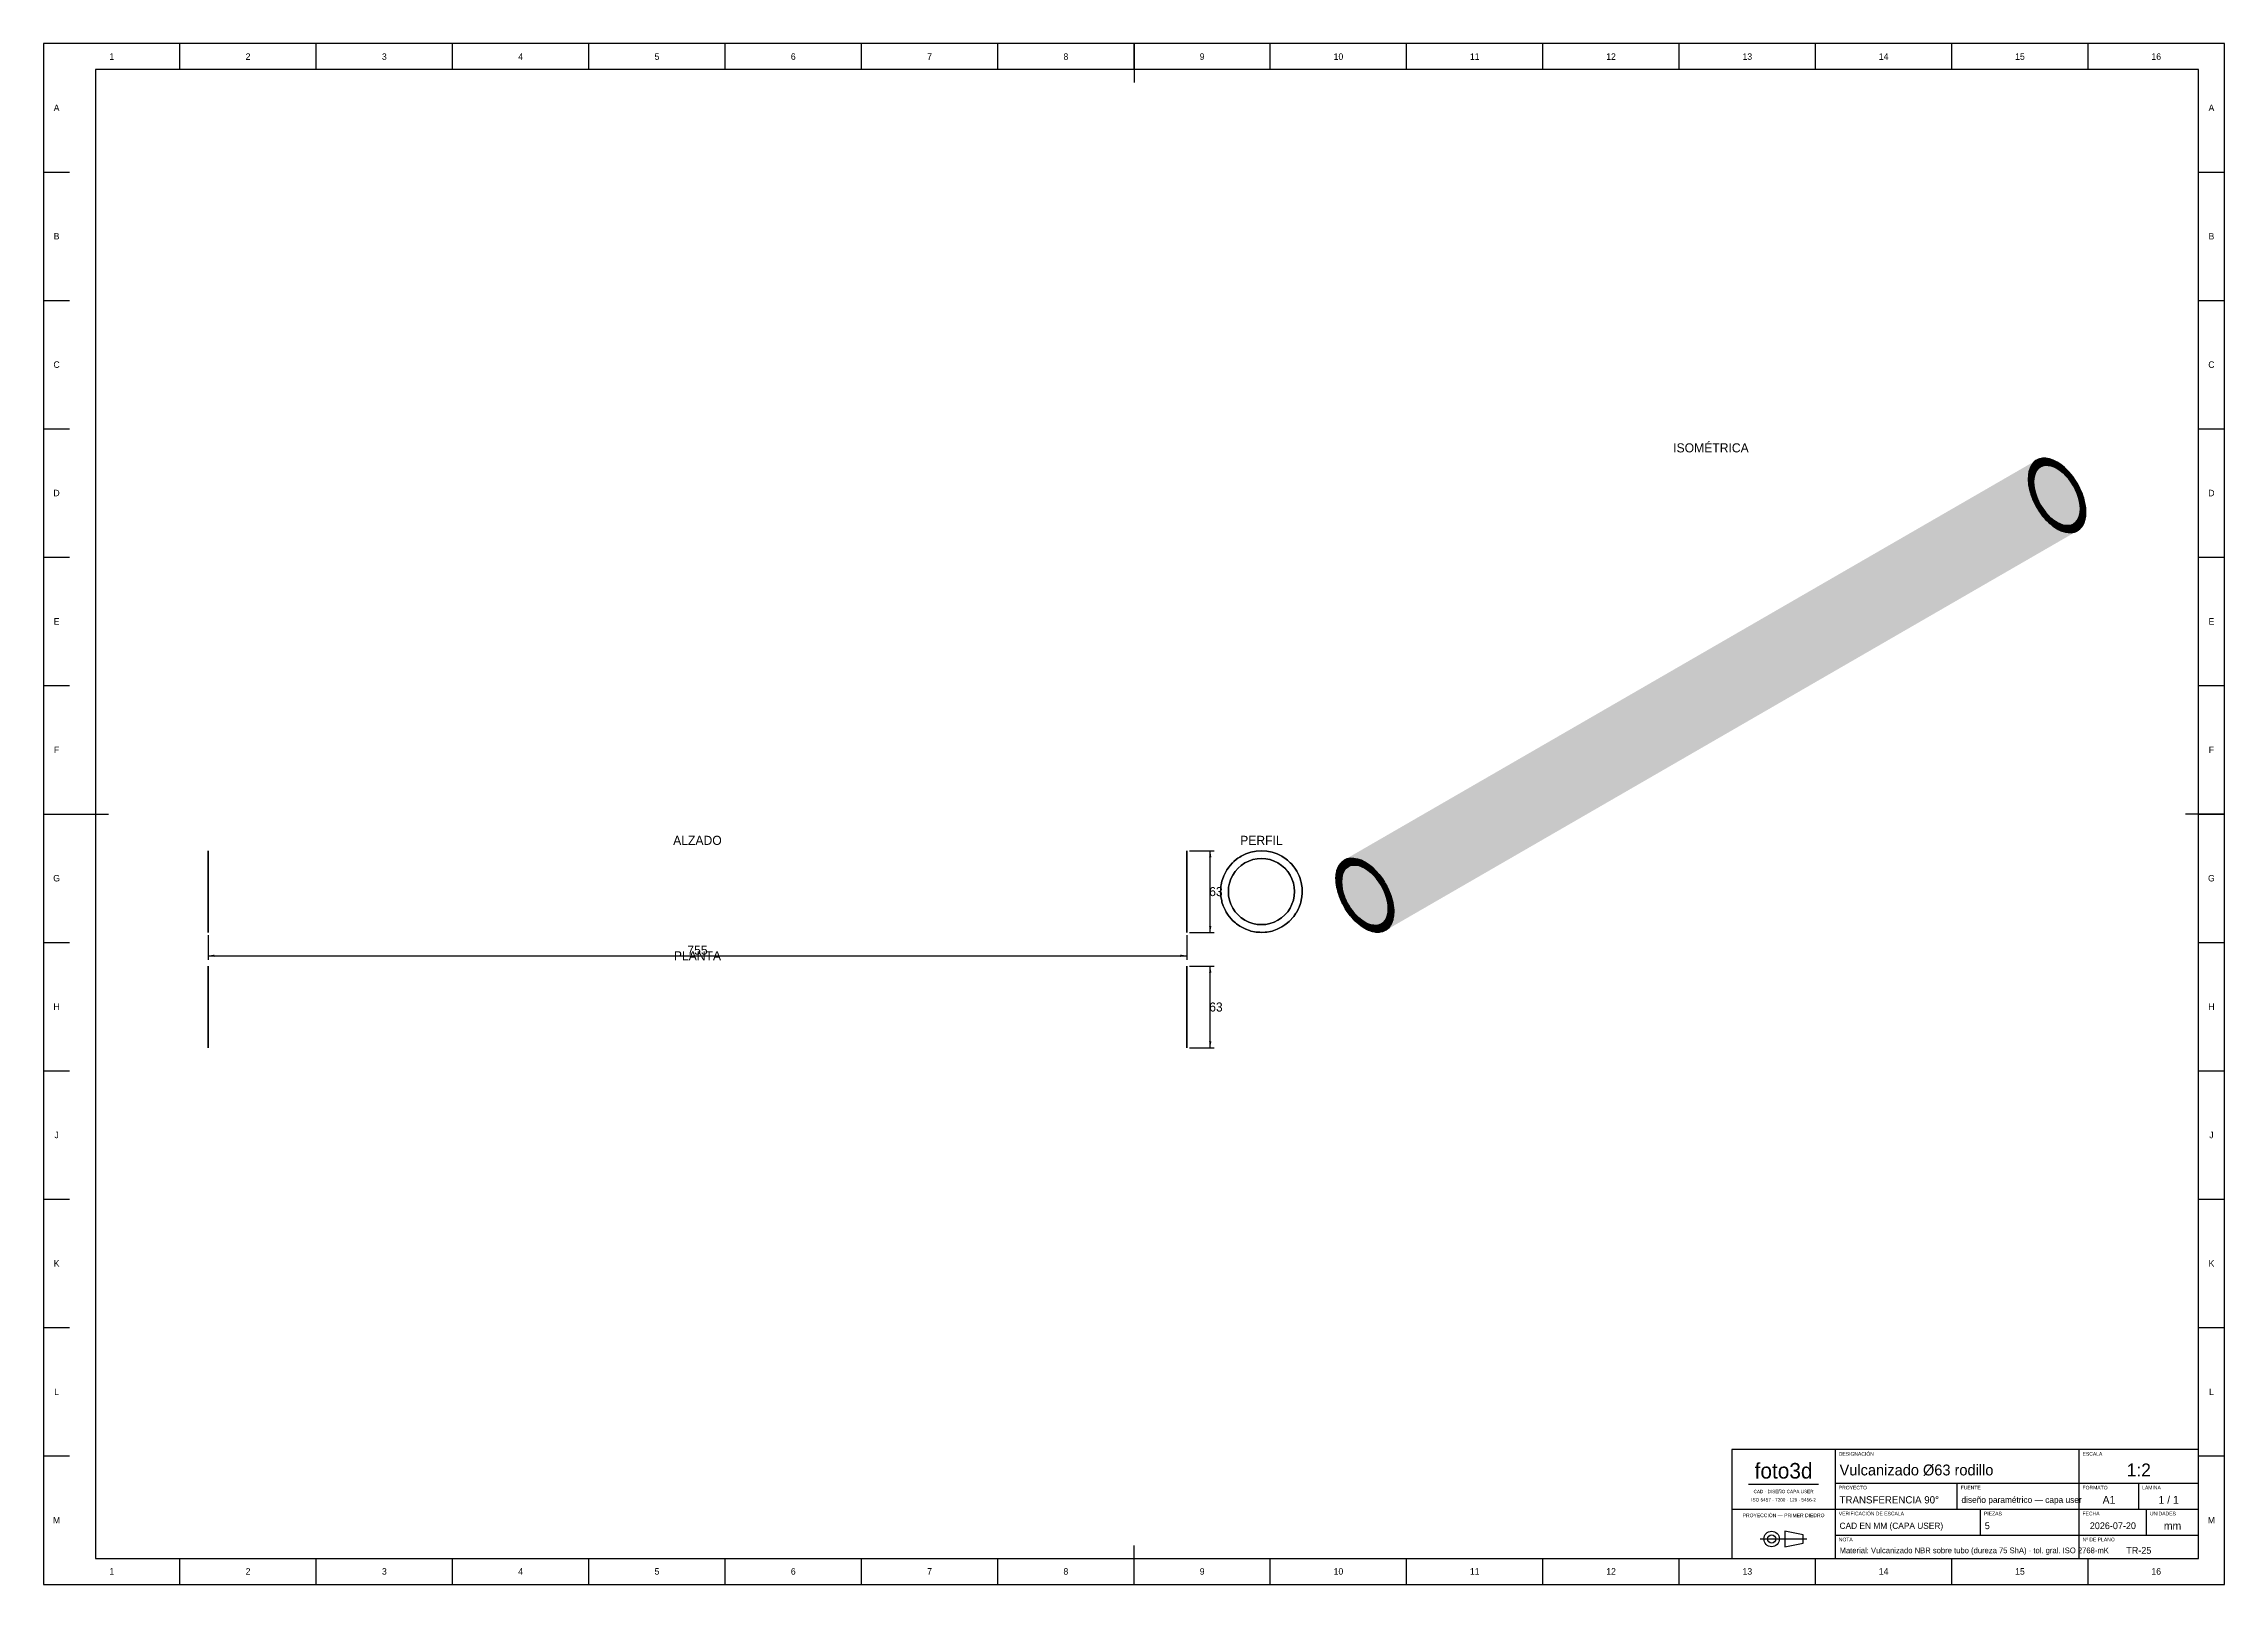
# Model space of a CAD drawing. Extents: x 0 to 1682, y 0 to 1188.
import ezdxf
from ezdxf.enums import TextEntityAlignment as Align

# ---------------------------------------------------------------- set-up
doc = ezdxf.new("R2010")
doc.units = 0
for name, color, linetype in [('COTAS', 7, 'CONTINUOUS'), ('FINA', 7, 'CONTINUOUS'), ('NORMA', 7, 'CONTINUOUS'), ('SOMBRA', 8, 'CONTINUOUS'), ('TEXTO', 7, 'CONTINUOUS'), ('VISIBLE', 7, 'CONTINUOUS')]:
    doc.layers.add(name, color=color, linetype=linetype)

msp = doc.modelspace()

# ---------------------------------------------------------------- texts
at = {"layer": 'COTAS'}
for s, p in [('63', (904.1933, 534.1825)), ('755', (504.2933, 489.0825)), ('63', (904.1933, 445.1825))]:
    msp.add_text(s, height=7, dxfattribs=at).set_placement(p, align=Align.MIDDLE_CENTER)
at = {"layer": 'TEXTO'}
for s, height, p in [('1', 5, (52.5625, 1178)), ('2', 5, (157.6875, 1178)), ('3', 5, (262.8125, 1178)), ('4', 5, (367.9375, 1178)), ('5', 5, (473.0625, 1178)), ('6', 5, (578.1875, 1178)), ('7', 5, (683.3125, 1178)), ('8', 5, (788.4375, 1178)), ('9', 5, (893.5625, 1178)), ('10', 5, (998.6875, 1178)), ('11', 5, (1103.8125, 1178)), ('12', 5, (1208.9375, 1178)), ('13', 5, (1314.0625, 1178)), ('14', 5, (1419.1875, 1178)), ('15', 5, (1524.3125, 1178)), ('16', 5, (1629.4375, 1178)), ('A', 5, (10, 1138.5)), ('A', 5, (1672, 1138.5)), ('B', 5, (10, 1039.5)), ('B', 5, (1672, 1039.5)), ('C', 5, (10, 940.5)), ('C', 5, (1672, 940.5)), ('ISOMÉTRICA', 7, (1286, 876.3175)), ('D', 5, (10, 841.5)), ('D', 5, (1672, 841.5)), ('E', 5, (10, 742.5)), ('E', 5, (1672, 742.5)), ('F', 5, (10, 643.5)), ('F', 5, (1672, 643.5)), ('ALZADO', 7, (504.2933, 573.6825)), ('PERFIL', 7, (939.2933, 573.6825)), ('G', 5, (10, 544.5)), ('G', 5, (1672, 544.5)), ('PLANTA', 7, (504.2933, 484.6825)), ('H', 5, (10, 445.5)), ('H', 5, (1672, 445.5)), ('J', 5, (10, 346.5)), ('J', 5, (1672, 346.5)), ('K', 5, (10, 247.5)), ('K', 5, (1672, 247.5)), ('L', 5, (10, 148.5)), ('L', 5, (1672, 148.5)), ('foto3d', 12, (1342, 87.6)), ('1:2', 10, (1616, 88.2)), ('CAD · DISEÑO CAPA USER', 2.6, (1342, 71.6)), ('A1', 6, (1593, 65.2)), ('1 / 1', 6, (1639, 65.2)), ('M', 5, (10, 49.5)), ('PROYECCIÓN — PRIMER DIEDRO', 2.8, (1342, 53.2)), ('ISO 5457 · 7200 · 129 · 5456-2', 2.6, (1342, 65.2)), ('M', 5, (1672, 49.5)), ('2026-07-20', 5.2, (1596, 45.2)), ('mm', 6, (1642, 45.2)), ('TR-25', 5.2, (1616, 26.2)), ('1', 5, (52.5625, 10)), ('2', 5, (157.6875, 10)), ('3', 5, (262.8125, 10)), ('4', 5, (367.9375, 10)), ('5', 5, (473.0625, 10)), ('6', 5, (578.1875, 10)), ('7', 5, (683.3125, 10)), ('8', 5, (788.4375, 10)), ('9', 5, (893.5625, 10)), ('10', 5, (998.6875, 10)), ('11', 5, (1103.8125, 10)), ('12', 5, (1208.9375, 10)), ('13', 5, (1314.0625, 10)), ('14', 5, (1419.1875, 10)), ('15', 5, (1524.3125, 10)), ('16', 5, (1629.4375, 10))]:
    msp.add_text(s, height=height, dxfattribs=at).set_placement(p, align=Align.MIDDLE_CENTER)
for s, p in [('DESIGNACIÓN', (1384.6, 99.2)), ('ESCALA', (1572.6, 99.2)), ('PROYECTO', (1384.6, 73.2)), ('FUENTE', (1478.6, 73.2)), ('FORMATO', (1572.6, 73.2)), ('LÁMINA', (1618.6, 73.2)), ('VERIFICACIÓN DE ESCALA', (1384.6, 53.2)), ('PIEZAS', (1496.6, 53.2)), ('FECHA', (1572.6, 53.2)), ('UNIDADES', (1624.6, 53.2)), ('NOTA', (1384.6, 33.2)), ('Nº DE PLANO', (1572.6, 33.2))]:
    msp.add_text(s, height=2.8, dxfattribs=at).set_placement(p)
for s, height, p in [('Vulcanizado Ø63 rodillo', 8.4, (1385.2, 88.2)), ('TRANSFERENCIA 90°', 5.6, (1385.2, 65.2)), ('diseño paramétrico — capa user', 4.8, (1479.2, 65.2)), ('CAD EN MM (CAPA USER)', 4.8, (1385.2, 45.2)), ('5', 5.2, (1497.2, 45.2)), ('Material: Vulcanizado NBR sobre tubo (dureza 75 ShA) · tol. gral. ISO 2768-mK', 4.4, (1385.2, 26.2))]:
    msp.add_text(s, height=height, dxfattribs=at).set_placement(p, align=Align.MIDDLE_LEFT)

# ---------------------------------------------------------------- linework, layer by layer
at = {"layer": 'COTAS'}
for p, q in [((883.7933, 565.6825), (902.7933, 565.6825)), ((899.7933, 502.6825), (899.7933, 565.6825)), ((126.7933, 500.6825), (126.7933, 481.6825)), ((881.7933, 500.6825), (881.7933, 481.6825)), ((883.7933, 502.6825), (902.7933, 502.6825)), ((126.7933, 484.6825), (881.7933, 484.6825)), ((883.7933, 476.6825), (902.7933, 476.6825)), ((899.7933, 413.6825), (899.7933, 476.6825)), ((883.7933, 413.6825), (902.7933, 413.6825))]:
    msp.add_line(p, q, dxfattribs=at)
for points in [[(899.7933, 565.6825), (900.6933, 560.6825), (898.8933, 560.6825)], [(899.7933, 502.6825), (900.6933, 507.6825), (898.8933, 507.6825)], [(126.7933, 484.6825), (131.7933, 485.5825), (131.7933, 483.7825)], [(881.7933, 484.6825), (876.7933, 485.5825), (876.7933, 483.7825)], [(899.7933, 476.6825), (900.6933, 471.6825), (898.8933, 471.6825)], [(899.7933, 413.6825), (900.6933, 418.6825), (898.8933, 418.6825)]]:
    msp.add_solid(points, dxfattribs=at)
at = {"layer": 'FINA'}
for p, q in [((1682, 1188), (0, 1188)), ((0, 1188), (0, 0)), ((105.125, 1168), (105.125, 1188)), ((210.25, 1168), (210.25, 1188)), ((315.375, 1168), (315.375, 1188)), ((420.5, 1168), (420.5, 1188)), ((525.625, 1168), (525.625, 1188)), ((630.75, 1168), (630.75, 1188)), ((735.875, 1168), (735.875, 1188)), ((841, 1168), (841, 1188)), ((946.125, 1168), (946.125, 1188)), ((1051.25, 1168), (1051.25, 1188)), ((1156.375, 1168), (1156.375, 1188)), ((1261.5, 1168), (1261.5, 1188)), ((1366.625, 1168), (1366.625, 1188)), ((1471.75, 1168), (1471.75, 1188)), ((1576.875, 1168), (1576.875, 1188)), ((1682, 0), (1682, 1188)), ((0, 1089), (20, 1089)), ((1662, 1089), (1682, 1089)), ((0, 990), (20, 990)), ((1662, 990), (1682, 990)), ((0, 891), (20, 891)), ((1662, 891), (1682, 891)), ((0, 792), (20, 792)), ((1662, 792), (1682, 792)), ((0, 693), (20, 693)), ((1662, 693), (1682, 693)), ((0, 594), (20, 594)), ((1662, 594), (1682, 594)), ((0, 495), (20, 495)), ((1662, 495), (1682, 495)), ((0, 396), (20, 396)), ((1662, 396), (1682, 396)), ((0, 297), (20, 297)), ((1662, 297), (1682, 297)), ((0, 198), (20, 198)), ((1662, 198), (1682, 198)), ((0, 99), (20, 99)), ((1662, 99), (1682, 99)), ((1315, 77.2), (1369, 77.2)), ((1382, 78), (1570, 78)), ((1476, 58), (1476, 78)), ((1570, 78), (1662, 78)), ((1616, 58), (1616, 78)), ((1302, 58), (1382, 58)), ((1382, 58), (1570, 58)), ((1494, 38), (1494, 58)), ((1570, 58), (1662, 58)), ((1622, 38), (1622, 58)), ((1324.06, 35), (1359.94, 35)), ((1382, 38), (1570, 38)), ((1570, 38), (1662, 38)), ((105.125, 0), (105.125, 20)), ((210.25, 0), (210.25, 20)), ((315.375, 0), (315.375, 20)), ((420.5, 0), (420.5, 20)), ((525.625, 0), (525.625, 20)), ((630.75, 0), (630.75, 20)), ((735.875, 0), (735.875, 20)), ((841, 0), (841, 20)), ((946.125, 0), (946.125, 20)), ((1051.25, 0), (1051.25, 20)), ((1156.375, 0), (1156.375, 20)), ((1261.5, 0), (1261.5, 20)), ((1366.625, 0), (1366.625, 20)), ((1471.75, 0), (1471.75, 20)), ((1576.875, 0), (1576.875, 20)), ((0, 0), (1682, 0))]:
    msp.add_line(p, q, dxfattribs=at)
at = {"layer": 'NORMA'}
for p, q in [((841, 1188), (841, 1158)), ((1662, 1168), (40, 1168)), ((40, 1168), (40, 20)), ((1662, 20), (1662, 1168)), ((0, 594), (50, 594)), ((1682, 594), (1652, 594)), ((1662, 104), (1302, 104)), ((1302, 104), (1302, 20)), ((1382, 20), (1382, 104)), ((1570, 20), (1570, 104)), ((1662, 20), (1662, 104)), ((40, 20), (1662, 20)), ((841, 0), (841, 30)), ((1302, 20), (1662, 20))]:
    msp.add_line(p, q, dxfattribs=at)
at = {"layer": 'SOMBRA', "color": 254}
for points in [[(997.3833, 549.581), (1531.4179, 858.6921), (1372.4965, 766.1528)], [(997.3833, 549.581), (997.5523, 550.4646), (1531.4179, 858.6921)], [(1373.3232, 768.8947), (1531.4179, 858.6921), (997.5523, 550.4646)], [(998.2103, 552.3231), (1532.3544, 861.3371), (1373.3232, 768.8947)], [(998.2103, 552.3231), (998.4888, 553.1097), (1532.3544, 861.3371)], [(1374.5088, 771.2795), (1532.3544, 861.3371), (998.4888, 553.1097)], [(999.3943, 554.707), (1533.6431, 863.6105), (1374.5088, 771.2795)], [(999.3943, 554.707), (999.7775, 555.383), (1533.6431, 863.6105)], [(1376.0266, 773.2627), (1533.6431, 863.6105), (999.7775, 555.383)], [(1000.9148, 556.6919), (1535.2618, 865.4732), (1376.0266, 773.2627)], [(1000.9148, 556.6919), (1001.3961, 557.2458), (1535.2618, 865.4732)], [(1377.8607, 774.8163), (1535.2618, 865.4732), (1001.3961, 557.2458)], [(1002.7459, 558.2437), (1537.1828, 866.8935), (1377.8607, 774.8163)], [(1002.7459, 558.2437), (1003.3172, 558.6661), (1537.1828, 866.8935)], [(1379.9683, 775.9071), (1537.1828, 866.8935), (1003.3172, 558.6661)], [(1004.8563, 559.3361), (1539.3733, 867.8471), (1379.9683, 775.9071)], [(1004.8563, 559.3361), (1005.5077, 559.6196), (1539.3733, 867.8471)], [(1541.7959, 868.3175), (1539.3733, 867.8471), (1005.5077, 559.6196)], [(1007.9303, 560.09), (1541.7959, 868.3175), (1005.5077, 559.6196)], [(1544.409, 868.2968), (1541.7959, 868.3175), (1007.9303, 560.09)], [(1010.5434, 560.0694), (1544.409, 868.2968), (1007.9303, 560.09)], [(1547.1679, 867.7854), (1544.409, 868.2968), (1010.5434, 560.0694)], [(1013.3023, 559.5579), (1547.1679, 867.7854), (1010.5434, 560.0694)], [(1550.0255, 866.7919), (1547.1679, 867.7854), (1013.3023, 559.5579)], [(1016.1599, 558.5644), (1550.0255, 866.7919), (1013.3023, 559.5579)], [(1552.9328, 865.3334), (1550.0255, 866.7919), (1016.1599, 558.5644)], [(1019.0672, 557.1059), (1552.9328, 865.3334), (1016.1599, 558.5644)], [(1555.8401, 863.4348), (1552.9328, 865.3334), (1019.0672, 557.1059)], [(1021.9745, 555.2073), (1555.8401, 863.4348), (1019.0672, 557.1059)], [(1558.6977, 861.1286), (1555.8401, 863.4348), (1021.9745, 555.2073)], [(1024.8321, 552.9012), (1558.6977, 861.1286), (1021.9745, 555.2073)], [(1561.4566, 858.4543), (1558.6977, 861.1286), (1024.8321, 552.9012)], [(1027.591, 550.2269), (1561.4566, 858.4543), (1024.8321, 552.9012)], [(1372.4965, 766.1528), (1531.4179, 858.6921), (1531.2489, 857.8085)], [(1373.3232, 768.8947), (1532.3544, 861.3371), (1532.076, 860.5506)], [(1373.3232, 768.8947), (1532.076, 860.5506), (1531.4179, 858.6921)], [(1374.5088, 771.2795), (1533.6431, 863.6105), (1533.2599, 862.9345)], [(1374.5088, 771.2795), (1533.2599, 862.9345), (1532.3544, 861.3371)], [(1376.0266, 773.2627), (1535.2618, 865.4732), (1534.7804, 864.9193)], [(1376.0266, 773.2627), (1534.7804, 864.9193), (1533.6431, 863.6105)], [(1377.8607, 774.8163), (1537.1828, 866.8935), (1536.6116, 866.4712)], [(1377.8607, 774.8163), (1536.6116, 866.4712), (1535.2618, 865.4732)], [(1379.9683, 775.9071), (1539.3733, 867.8471), (1538.722, 867.5635)], [(1379.9683, 775.9071), (1538.722, 867.5635), (1537.1828, 866.8935)], [(1372.4965, 766.1528), (1530.8495, 855.7206), (996.9839, 547.4932)], [(1372.4965, 766.1528), (1531.2489, 857.8085), (1530.8495, 855.7206)], [(1014.3821, 513.9872), (1546.0326, 824.3618), (1012.1669, 516.1343)], [(1014.3821, 513.9872), (1546.034, 824.3604), (1546.0326, 824.3618)], [(1546.034, 824.3604), (1014.3821, 513.9872), (1014.4004, 513.9694)], [(1546.034, 824.3604), (1014.4004, 513.9694), (1548.266, 822.1969)], [(1570.3499, 824.1709), (1036.9442, 518.3474), (1570.8098, 826.5748)], [(1016.6947, 512.1178), (1548.266, 822.1969), (1014.4004, 513.9694)], [(1016.6947, 512.1178), (1548.2675, 822.1957), (1548.266, 822.1969)], [(1548.2675, 822.1957), (1016.6947, 512.1178), (1016.7136, 512.1026)], [(1548.2675, 822.1957), (1016.7136, 512.1026), (1550.5793, 820.33)], [(1019.0479, 510.5782), (1550.5793, 820.33), (1016.7136, 512.1026)], [(1019.0479, 510.5782), (1550.5808, 820.329), (1550.5793, 820.33)], [(1550.5808, 820.329), (1019.0479, 510.5782), (1019.0672, 510.5656)], [(1550.5808, 820.329), (1019.0672, 510.5656), (1552.9328, 818.7931)], [(1021.4015, 509.3946), (1552.9328, 818.7931), (1019.0672, 510.5656)], [(1021.4015, 509.3946), (1552.9344, 818.7923), (1552.9328, 818.7931)], [(1552.9344, 818.7923), (1021.4015, 509.3946), (1021.4207, 509.3849)], [(1552.9344, 818.7923), (1021.4207, 509.3849), (1555.2864, 817.6124)], [(1023.7151, 508.5872), (1555.2864, 817.6124), (1021.4207, 509.3849)], [(1023.7151, 508.5872), (1555.2879, 817.6118), (1555.2864, 817.6124)], [(1555.2879, 817.6118), (1023.7151, 508.5872), (1023.734, 508.5807)], [(1555.2879, 817.6118), (1023.734, 508.5807), (1557.5996, 816.8081)], [(1025.9491, 508.17), (1557.5996, 816.8081), (1023.734, 508.5807)], [(1025.9491, 508.17), (1557.6011, 816.8078), (1557.5996, 816.8081)], [(1557.6011, 816.8078), (1025.9491, 508.17), (1025.9674, 508.1666)], [(1557.6011, 816.8078), (1025.9674, 508.1666), (1559.8331, 816.3941)], [(1028.0655, 508.15), (1559.8331, 816.3941), (1025.9674, 508.1666)], [(1028.0655, 508.15), (1559.8344, 816.3941), (1559.8331, 816.3941)], [(1559.8344, 816.3941), (1028.0655, 508.15), (1028.0828, 508.1499)], [(1559.8344, 816.3941), (1028.0828, 508.1499), (1561.9484, 816.3773)], [(1030.0278, 508.5276), (1561.9484, 816.3773), (1028.0828, 508.1499)], [(1030.0278, 508.5276), (1561.9497, 816.3776), (1561.9484, 816.3773)], [(1561.9497, 816.3776), (1030.0278, 508.5276), (1030.0439, 508.5307)], [(1561.9497, 816.3776), (1030.0439, 508.5307), (1563.9095, 816.7582)], [(1031.8027, 509.2963), (1563.9095, 816.7582), (1030.0439, 508.5307)], [(1031.8027, 509.2963), (1563.9107, 816.7587), (1563.9095, 816.7582)], [(1563.9107, 816.7587), (1031.8027, 509.2963), (1031.8172, 509.3026)], [(1563.9107, 816.7587), (1031.8172, 509.3026), (1565.6828, 817.5301)], [(1033.3596, 510.443), (1565.6828, 817.5301), (1031.8172, 509.3026)], [(1033.3596, 510.443), (1565.6838, 817.5308), (1565.6828, 817.5301)], [(1565.6838, 817.5308), (1033.3596, 510.443), (1033.3723, 510.4524)], [(1565.6838, 817.5308), (1033.3723, 510.4524), (1567.2379, 818.6798)], [(1034.672, 511.948), (1567.2379, 818.6798), (1033.3723, 510.4524)], [(1034.672, 511.948), (1567.2388, 818.6808), (1567.2379, 818.6798)], [(1567.2388, 818.6808), (1034.672, 511.948), (1034.6827, 511.9603)], [(1567.2388, 818.6808), (1034.6827, 511.9603), (1568.5483, 820.1878)], [(1035.7173, 513.7856), (1568.5483, 820.1878), (1034.6827, 511.9603)], [(1035.7173, 513.7856), (1568.549, 820.189), (1568.5483, 820.1878)], [(1568.549, 820.189), (1035.7173, 513.7856), (1035.7259, 513.8007)], [(1568.549, 820.189), (1035.7259, 513.8007), (1569.5915, 822.0281)], [(1036.4778, 515.9243), (1569.5915, 822.0281), (1035.7259, 513.8007)], [(1036.4778, 515.9243), (1569.592, 822.0295), (1569.5915, 822.0281)], [(1569.592, 822.0295), (1036.4778, 515.9243), (1036.484, 515.9419)], [(1569.592, 822.0295), (1036.484, 515.9419), (1570.3496, 824.1693)], [(1036.9404, 518.3277), (1570.3496, 824.1693), (1036.484, 515.9419)], [(1036.9404, 518.3277), (1570.3499, 824.1709), (1570.3496, 824.1693)], [(1570.3499, 824.1709), (1036.9404, 518.3277), (1036.9442, 518.3474)], [(1002.7459, 558.2437), (1377.8607, 774.8163), (1001.3961, 557.2458)], [(1004.8563, 559.3361), (1379.9683, 775.9071), (1003.3172, 558.6661)], [(997.3833, 549.581), (1372.4965, 766.1528), (996.9839, 547.4932)], [(998.2103, 552.3231), (1373.3232, 768.8947), (997.5523, 550.4646)], [(999.3943, 554.707), (1374.5088, 771.2795), (998.4888, 553.1097)], [(1000.9148, 556.6919), (1376.0266, 773.2627), (999.7775, 555.383)]]:
    msp.add_solid(points, dxfattribs=at)
at = {"layer": 'SOMBRA', "color": 252}
for points in [[(1537.3166, 859.0385), (1002.4085, 548.9719), (1536.2741, 857.1993)], [(1537.3166, 859.0385), (1002.4171, 548.987), (1002.4085, 548.9719)], [(1002.4171, 548.987), (1537.3166, 859.0385), (1537.3173, 859.0397)], [(1002.4171, 548.987), (1537.3173, 859.0397), (1003.4517, 550.8122)], [(1538.6268, 860.5466), (1003.4517, 550.8122), (1537.3173, 859.0397)], [(1538.6268, 860.5466), (1003.4624, 550.8246), (1003.4517, 550.8122)], [(1003.4624, 550.8246), (1538.6268, 860.5466), (1538.6277, 860.5476)], [(1003.4624, 550.8246), (1538.6277, 860.5476), (1004.7621, 552.3202)], [(1540.1818, 861.6966), (1004.7621, 552.3202), (1538.6277, 860.5476)], [(1540.1818, 861.6966), (1004.7748, 552.3296), (1004.7621, 552.3202)], [(1004.7748, 552.3296), (1540.1818, 861.6966), (1540.1828, 861.6974)], [(1004.7748, 552.3296), (1540.1828, 861.6974), (1006.3172, 553.4699)], [(1541.9549, 862.4688), (1006.3172, 553.4699), (1540.1828, 861.6974)], [(1541.9549, 862.4688), (1006.3317, 553.4762), (1006.3172, 553.4699)], [(1006.3317, 553.4762), (1541.9549, 862.4688), (1541.9561, 862.4693)], [(1006.3317, 553.4762), (1541.9561, 862.4693), (1008.0905, 554.2418)], [(1543.9159, 862.8499), (1008.0905, 554.2418), (1541.9561, 862.4693)], [(1543.9159, 862.8499), (1008.1065, 554.2449), (1008.0905, 554.2418)], [(1008.1065, 554.2449), (1543.9159, 862.8499), (1543.9172, 862.8501)], [(1008.1065, 554.2449), (1543.9172, 862.8501), (1010.0516, 554.6227)], [(1546.0312, 862.8334), (1010.0516, 554.6227), (1543.9172, 862.8501)], [(1546.0312, 862.8334), (1010.0689, 554.6225), (1010.0516, 554.6227)], [(1010.0689, 554.6225), (1546.0312, 862.8334), (1546.0326, 862.8334)], [(1010.0689, 554.6225), (1546.0326, 862.8334), (1012.1669, 554.6059)], [(1548.2645, 862.4196), (1012.1669, 554.6059), (1546.0326, 862.8334)], [(1548.2645, 862.4196), (1012.1852, 554.6025), (1012.1669, 554.6059)], [(1012.1852, 554.6025), (1548.2645, 862.4196), (1548.266, 862.4193)], [(1012.1852, 554.6025), (1548.266, 862.4193), (1014.4004, 554.1919)], [(1550.5777, 861.6156), (1014.4004, 554.1919), (1548.266, 862.4193)], [(1550.5777, 861.6156), (1014.4193, 554.1853), (1014.4004, 554.1919)], [(1014.4193, 554.1853), (1550.5777, 861.6156), (1550.5793, 861.6151)], [(1014.4193, 554.1853), (1550.5793, 861.6151), (1016.7136, 553.3876)], [(1552.9313, 860.4352), (1016.7136, 553.3876), (1550.5793, 861.6151)], [(1552.9313, 860.4352), (1016.7329, 553.378), (1016.7136, 553.3876)], [(1016.7329, 553.378), (1552.9313, 860.4352), (1552.9328, 860.4344)], [(1016.7329, 553.378), (1552.9328, 860.4344), (1019.0672, 552.2069)], [(1555.2848, 858.8985), (1019.0672, 552.2069), (1552.9328, 860.4344)], [(1555.2848, 858.8985), (1019.0865, 552.1943), (1019.0672, 552.2069)], [(1019.0865, 552.1943), (1555.2848, 858.8985), (1555.2864, 858.8974)], [(1019.0865, 552.1943), (1555.2864, 858.8974), (1021.4207, 550.67)], [(1557.5981, 857.0318), (1021.4207, 550.67), (1555.2864, 858.8974)], [(997.8308, 536.0431), (997.5523, 537.1512), (1531.4179, 845.3786)], [(997.8308, 536.0431), (1531.4179, 845.3786), (1372.945, 752.6153)], [(1372.945, 752.6153), (1532.3544, 841.6522), (998.4888, 533.4247)], [(998.872, 532.3062), (998.4888, 533.4247), (1532.3544, 841.6522)], [(998.872, 532.3062), (1532.3544, 841.6522), (1373.9835, 748.8769)], [(1535.0557, 852.6509), (1001.036, 541.7966), (1534.9016, 850.0241)], [(1535.0557, 852.6509), (1001.0372, 541.8181), (1001.036, 541.7966)], [(1001.189, 539.0129), (1534.9016, 850.0241), (1001.036, 541.7966)], [(1001.0372, 541.8181), (1535.0557, 852.6509), (1535.0558, 852.6526)], [(1001.0372, 541.8181), (1535.0558, 852.6526), (1001.1902, 544.4252)], [(1001.189, 539.0129), (1534.9017, 850.0222), (1534.9016, 850.0241)], [(1534.9017, 850.0222), (1001.189, 539.0129), (1001.1902, 538.9899)], [(1535.5157, 855.0565), (1001.1902, 544.4252), (1535.0558, 852.6526)], [(1535.5157, 855.0565), (1001.194, 544.4449), (1001.1902, 544.4252)], [(1534.9017, 850.0222), (1001.1902, 538.9899), (1535.0558, 847.2174)], [(1001.6466, 536.0771), (1535.0558, 847.2174), (1001.1902, 538.9899)], [(1001.194, 544.4449), (1535.5157, 855.0565), (1535.516, 855.0581)], [(1001.194, 544.4449), (1535.516, 855.0581), (1001.6504, 546.8307)], [(1001.6466, 536.0771), (1535.0561, 847.2154), (1535.0558, 847.2174)], [(1535.0561, 847.2154), (1001.6466, 536.0771), (1001.6504, 536.0531)], [(1536.2736, 857.1979), (1001.6504, 546.8307), (1535.516, 855.0581)], [(1536.2736, 857.1979), (1001.6566, 546.8482), (1001.6504, 546.8307)], [(1535.0561, 847.2154), (1001.6504, 536.0531), (1535.516, 844.2806)], [(1002.4023, 533.0611), (1535.516, 844.2806), (1001.6504, 536.0531)], [(1001.6566, 546.8482), (1536.2736, 857.1979), (1536.2741, 857.1993)], [(1001.6566, 546.8482), (1536.2741, 857.1993), (1002.4085, 548.9719)], [(1002.4023, 533.0611), (1535.5165, 844.2786), (1535.516, 844.2806)], [(1535.5165, 844.2786), (1002.4023, 533.0611), (1002.4085, 533.0364)], [(1535.5165, 844.2786), (1002.4085, 533.0364), (1536.2741, 841.2639)], [(1003.4431, 530.0165), (1536.2741, 841.2639), (1002.4085, 533.0364)], [(1003.4431, 530.0165), (1536.2748, 841.2619), (1536.2741, 841.2639)], [(1536.2748, 841.2619), (1003.4431, 530.0165), (1003.4517, 529.9916)], [(1536.2748, 841.2619), (1003.4517, 529.9916), (1537.3173, 838.219)], [(1557.5981, 857.0318), (1021.4397, 550.6547), (1021.4207, 550.67)], [(1021.4397, 550.6547), (1557.5981, 857.0318), (1557.5996, 857.0306)], [(1021.4397, 550.6547), (1557.5996, 857.0306), (1023.734, 548.8031)], [(1559.8316, 854.8671), (1023.734, 548.8031), (1557.5996, 857.0306)], [(1559.8316, 854.8671), (1023.7523, 548.7854), (1023.734, 548.8031)], [(1023.7523, 548.7854), (1559.8316, 854.8671), (1559.8331, 854.8657)], [(1023.7523, 548.7854), (1559.8331, 854.8657), (1025.9674, 546.6382)], [(1561.947, 852.4414), (1025.9674, 546.6382), (1559.8331, 854.8657)], [(1561.947, 852.4414), (1025.9848, 546.6183), (1025.9674, 546.6382)], [(1025.9848, 546.6183), (1561.947, 852.4414), (1561.9484, 852.4398)], [(1025.9848, 546.6183), (1561.9484, 852.4398), (1028.0828, 544.2123)], [(1563.9082, 849.7962), (1028.0828, 544.2123), (1561.9484, 852.4398)], [(1563.9082, 849.7962), (1028.0989, 544.1907), (1028.0828, 544.2123)], [(1028.0989, 544.1907), (1563.9082, 849.7962), (1563.9095, 849.7945)], [(1028.0989, 544.1907), (1563.9095, 849.7945), (1030.0439, 541.567)], [(1565.6816, 846.9768), (1030.0439, 541.567), (1563.9095, 849.7945)], [(1565.6816, 846.9768), (1030.0584, 541.5439), (1030.0439, 541.567)], [(1030.0584, 541.5439), (1565.6816, 846.9768), (1565.6828, 846.9749)], [(1030.0584, 541.5439), (1565.6828, 846.9749), (1031.8172, 538.7475)], [(1567.2369, 844.0314), (1031.8172, 538.7475), (1565.6828, 846.9749)], [(1567.2369, 844.0314), (1031.8299, 538.7234), (1031.8172, 538.7475)], [(1031.8299, 538.7234), (1567.2369, 844.0314), (1567.2379, 844.0295)], [(1031.8299, 538.7234), (1567.2379, 844.0295), (1033.3723, 535.802)], [(1568.5474, 841.0104), (1033.3723, 535.802), (1567.2379, 844.0295)], [(1568.5474, 841.0104), (1033.3831, 535.7773), (1033.3723, 535.802)], [(1033.3831, 535.7773), (1568.5474, 841.0104), (1568.5483, 841.0084)], [(1033.3831, 535.7773), (1568.5483, 841.0084), (1034.6827, 532.781)], [(1569.5908, 837.9656), (1034.6827, 532.781), (1568.5483, 841.0084)], [(1412.9894, 750.7909), (1570.6039, 845.0685), (1036.7382, 536.841)], [(1037.8756, 534.2189), (1572.2225, 841.3366), (1412.9894, 750.7909)], [(1037.8756, 534.2189), (1038.3569, 533.1092), (1572.2225, 841.3366)], [(1414.3738, 747.037), (1572.2225, 841.3366), (1038.3569, 533.1092)], [(1372.945, 752.6153), (1531.4179, 845.3786), (1531.6964, 844.2705)], [(1372.945, 752.6153), (1531.6964, 844.2705), (1532.3544, 841.6522)], [(1373.9835, 748.8769), (1532.3544, 841.6522), (1532.7376, 840.5337)], [(1412.9894, 750.7909), (1571.7412, 842.4463), (1570.6039, 845.0685)], [(1412.9894, 750.7909), (1572.2225, 841.3366), (1571.7412, 842.4463)], [(1414.3738, 747.037), (1573.128, 838.6938), (1572.2225, 841.3366)], [(1373.9835, 748.8769), (1533.6431, 837.8908), (999.7775, 529.6634)], [(1000.2588, 528.5537), (999.7775, 529.6634), (1533.6431, 837.8908)], [(1000.2588, 528.5537), (1533.6431, 837.8908), (1375.3726, 745.1257)], [(1375.3726, 745.1257), (1535.2618, 834.159), (1001.3961, 525.9315)], [(1001.9674, 524.8496), (1001.3961, 525.9315), (1535.2618, 834.159)], [(1001.9674, 524.8496), (1535.2618, 834.159), (1377.0794, 741.4206)], [(1377.0794, 741.4206), (1537.1828, 830.5205), (1003.3172, 522.293)], [(1003.9686, 521.2573), (1003.3172, 522.293), (1537.1828, 830.5205)], [(1004.7513, 526.9953), (1537.3173, 838.219), (1003.4517, 529.9916)], [(1003.9686, 521.2573), (1537.1828, 830.5205), (1379.0833, 737.8299)], [(1004.7513, 526.9953), (1537.3182, 838.217), (1537.3173, 838.219)], [(1537.3182, 838.217), (1004.7513, 526.9953), (1004.7621, 526.9705)], [(1537.3182, 838.217), (1004.7621, 526.9705), (1538.6277, 835.198)], [(1379.0833, 737.8299), (1539.3733, 827.0375), (1005.5077, 518.8101)], [(1006.2281, 517.8383), (1005.5077, 518.8101), (1539.3733, 827.0375)], [(1006.2281, 517.8383), (1539.3733, 827.0375), (1381.3399, 734.4092)], [(1569.5908, 837.9656), (1034.6912, 532.7561), (1034.6827, 532.781)], [(1034.6912, 532.7561), (1569.5908, 837.9656), (1569.5915, 837.9636)], [(1034.6912, 532.7561), (1569.5915, 837.9636), (1035.7259, 529.7361)], [(1570.3491, 834.9489), (1035.7259, 529.7361), (1569.5915, 837.9636)], [(1570.3491, 834.9489), (1035.7321, 529.7114), (1035.7259, 529.7361)], [(1035.7321, 529.7114), (1570.3491, 834.9489), (1570.3496, 834.9469)], [(1035.7321, 529.7114), (1570.3496, 834.9469), (1036.484, 526.7194)], [(1039.2624, 530.4663), (1573.5112, 837.5753), (1414.3738, 747.037)], [(1039.2624, 530.4663), (1039.6456, 529.3478), (1573.5112, 837.5753)], [(1415.4178, 743.3018), (1573.5112, 837.5753), (1039.6456, 529.3478)], [(1040.3036, 526.7295), (1574.4477, 833.8488), (1415.4178, 743.3018)], [(1040.3036, 526.7295), (1040.5821, 525.6214), (1574.4477, 833.8488)], [(1416.0931, 739.6432), (1574.4477, 833.8488), (1040.5821, 525.6214)], [(1040.9815, 523.0723), (1575.0161, 830.221), (1416.0931, 739.6432)], [(1040.9815, 523.0723), (1041.1505, 521.9936), (1575.0161, 830.221)], [(1416.3979, 736.1293), (1575.0161, 830.221), (1041.1505, 521.9936)], [(1041.2844, 519.5574), (1575.2067, 826.7539), (1416.3979, 736.1293)], [(1041.2844, 519.5574), (1041.3411, 518.5264), (1575.2067, 826.7539)], [(1416.3203, 732.8166), (1575.2067, 826.7539), (1041.3411, 518.5264)], [(1373.9835, 748.8769), (1532.7376, 840.5337), (1533.6431, 837.8908)], [(1375.3726, 745.1257), (1533.6431, 837.8908), (1534.1244, 836.7811)], [(1375.3726, 745.1257), (1534.1244, 836.7811), (1535.2618, 834.159)], [(1377.0794, 741.4206), (1535.2618, 834.159), (1535.833, 833.077)], [(1377.0794, 741.4206), (1535.833, 833.077), (1537.1828, 830.5205)], [(1379.0833, 737.8299), (1537.1828, 830.5205), (1537.8342, 829.4848)], [(1379.0833, 737.8299), (1537.8342, 829.4848), (1539.3733, 827.0375)], [(1381.3399, 734.4092), (1539.3733, 827.0375), (1540.0937, 826.0658)], [(1381.3399, 734.4092), (1540.0937, 826.0658), (1541.7959, 823.7698)], [(1414.3738, 747.037), (1573.5112, 837.5753), (1573.128, 838.6938)], [(1415.4178, 743.3018), (1574.1692, 834.9569), (1573.5112, 837.5753)], [(1415.4178, 743.3018), (1574.4477, 833.8488), (1574.1692, 834.9569)], [(1416.0931, 739.6432), (1574.8471, 831.2998), (1574.4477, 833.8488)], [(1416.0931, 739.6432), (1575.0161, 830.221), (1574.8471, 831.2998)], [(1416.3203, 732.8166), (1575.0728, 824.4724), (1575.2067, 826.7539)], [(1416.3203, 732.8166), (1575.0161, 823.5068), (1575.0728, 824.4724)], [(1416.3979, 736.1293), (1575.15, 827.7849), (1575.0161, 830.221)], [(1416.3979, 736.1293), (1575.2067, 826.7539), (1575.15, 827.7849)], [(1381.3399, 734.4092), (1541.7959, 823.7698), (1007.9303, 515.5423)], [(1008.7073, 514.6512), (1007.9303, 515.5423), (1541.7959, 823.7698)], [(1008.7073, 514.6512), (1541.7959, 823.7698), (1383.8219, 731.2237)], [(1383.8219, 731.2237), (1544.409, 820.7731), (1010.5434, 512.5457)], [(1011.3638, 511.7504), (1010.5434, 512.5457), (1544.409, 820.7731)], [(1011.3638, 511.7504), (1544.409, 820.7731), (1386.4767, 728.322)], [(1386.4767, 728.322), (1547.1679, 818.0988), (1013.3023, 509.8714)], [(1014.152, 509.1856), (1013.3023, 509.8714), (1547.1679, 818.0988)], [(1014.152, 509.1856), (1547.1679, 818.0988), (1389.2653, 725.7573)], [(1389.2653, 725.7573), (1550.0255, 815.7927), (1016.1599, 507.5652)], [(1017.0244, 507.0006), (1016.1599, 507.5652), (1550.0255, 815.7927)], [(1017.0244, 507.0006), (1550.0255, 815.7927), (1392.1375, 723.5723)], [(1392.1375, 723.5723), (1552.9328, 813.8941), (1019.0672, 505.6666)], [(1019.9317, 505.2329), (1019.0672, 505.6666), (1552.9328, 813.8941)], [(1019.9317, 505.2329), (1552.9328, 813.8941), (1395.0453, 721.8048)], [(1395.0453, 721.8048), (1555.8401, 812.4356), (1021.9745, 504.2081)], [(1022.8243, 503.9127), (1021.9745, 504.2081), (1555.8401, 812.4356)], [(1022.8243, 503.9127), (1555.8401, 812.4356), (1397.9359, 720.4835)], [(1397.9359, 720.4835), (1558.6977, 811.4421), (1024.8321, 503.2146)], [(1025.6525, 503.0625), (1024.8321, 503.2146), (1558.6977, 811.4421)], [(1025.6525, 503.0625), (1558.6977, 811.4421), (1400.7667, 719.6348)], [(1400.7667, 719.6348), (1561.4566, 810.9306), (1027.591, 502.7032)], [(1028.3681, 502.697), (1027.591, 502.7032), (1561.4566, 810.9306)], [(1028.3681, 502.697), (1561.4566, 810.9306), (1403.4795, 719.2677)], [(1403.4795, 719.2677), (1564.0697, 810.91), (1030.2041, 502.6825)], [(1030.9245, 502.8224), (1030.2041, 502.6825), (1564.0697, 810.91)], [(1030.9245, 502.8224), (1564.0697, 810.91), (1406.0383, 719.3945)], [(1406.0383, 719.3945), (1566.4923, 811.3804), (1032.6267, 503.1529)], [(1033.278, 503.4365), (1032.6267, 503.1529), (1566.4923, 811.3804)], [(1033.278, 503.4365), (1566.4923, 811.3804), (1408.3901, 720.0075)], [(1408.3901, 720.0075), (1568.6828, 812.3339), (1034.8172, 504.1065)], [(1035.3884, 504.5288), (1034.8172, 504.1065), (1568.6828, 812.3339)], [(1035.3884, 504.5288), (1568.6828, 812.3339), (1410.5032, 721.1014)], [(1410.5032, 721.1014), (1570.6039, 813.7542), (1036.7382, 505.5268)], [(1037.2196, 506.0807), (1036.7382, 505.5268), (1570.6039, 813.7542)], [(1037.2196, 506.0807), (1570.6039, 813.7542), (1412.3313, 722.6516)], [(1412.3313, 722.6516), (1572.2225, 815.617), (1038.3569, 507.3895)], [(1038.7401, 508.0655), (1038.3569, 507.3895), (1572.2225, 815.617)], [(1038.7401, 508.0655), (1572.2225, 815.617), (1413.8547, 724.638)], [(1413.8547, 724.638), (1573.5112, 817.8903), (1039.6456, 509.6629)], [(1039.924, 510.4494), (1039.6456, 509.6629), (1573.5112, 817.8903)], [(1039.924, 510.4494), (1573.5112, 817.8903), (1415.0369, 727.0209)], [(1415.0369, 727.0209), (1574.4477, 820.5354), (1040.5821, 512.3079)], [(1040.7511, 513.1915), (1040.5821, 512.3079), (1574.4477, 820.5354)], [(1040.7511, 513.1915), (1574.4477, 820.5354), (1415.8644, 729.7633)], [(1415.8644, 729.7633), (1575.0161, 823.5068), (1041.1505, 515.2794)], [(1041.2072, 516.2449), (1041.1505, 515.2794), (1575.0161, 823.5068)], [(1041.2072, 516.2449), (1575.0161, 823.5068), (1416.3203, 732.8166)], [(1383.8219, 731.2237), (1541.7959, 823.7698), (1542.5729, 822.8787)], [(1383.8219, 731.2237), (1542.5729, 822.8787), (1544.409, 820.7731)], [(1386.4767, 728.322), (1544.409, 820.7731), (1545.2294, 819.9779)], [(1386.4767, 728.322), (1545.2294, 819.9779), (1547.1679, 818.0988)], [(1389.2653, 725.7573), (1547.1679, 818.0988), (1548.0177, 817.4131)], [(1389.2653, 725.7573), (1548.0177, 817.4131), (1550.0255, 815.7927)], [(1392.1375, 723.5723), (1550.0255, 815.7927), (1550.89, 815.2281)], [(1392.1375, 723.5723), (1550.89, 815.2281), (1552.9328, 813.8941)], [(1395.0453, 721.8048), (1552.9328, 813.8941), (1553.7973, 813.4604)], [(1395.0453, 721.8048), (1553.7973, 813.4604), (1555.8401, 812.4356)], [(1397.9359, 720.4835), (1555.8401, 812.4356), (1556.6899, 812.1402)], [(1397.9359, 720.4835), (1556.6899, 812.1402), (1558.6977, 811.4421)], [(1400.7667, 719.6348), (1558.6977, 811.4421), (1559.5181, 811.29)], [(1400.7667, 719.6348), (1559.5181, 811.29), (1561.4566, 810.9306)], [(1403.4795, 719.2677), (1561.4566, 810.9306), (1562.2337, 810.9245)], [(1403.4795, 719.2677), (1562.2337, 810.9245), (1564.0697, 810.91)], [(1406.0383, 719.3945), (1564.7901, 811.0498), (1566.4923, 811.3804)], [(1406.0383, 719.3945), (1564.0697, 810.91), (1564.7901, 811.0498)], [(1408.3901, 720.0075), (1567.1437, 811.6639), (1568.6828, 812.3339)], [(1408.3901, 720.0075), (1566.4923, 811.3804), (1567.1437, 811.6639)], [(1410.5032, 721.1014), (1569.2541, 812.7563), (1570.6039, 813.7542)], [(1410.5032, 721.1014), (1568.6828, 812.3339), (1569.2541, 812.7563)], [(1412.3313, 722.6516), (1571.0852, 814.3081), (1572.2225, 815.617)], [(1412.3313, 722.6516), (1570.6039, 813.7542), (1571.0852, 814.3081)], [(1413.8547, 724.638), (1572.6057, 816.293), (1573.5112, 817.8903)], [(1413.8547, 724.638), (1572.2225, 815.617), (1572.6057, 816.293)], [(1415.0369, 727.0209), (1573.7897, 818.6769), (1574.4477, 820.5354)], [(1415.0369, 727.0209), (1573.5112, 817.8903), (1573.7897, 818.6769)], [(1415.8644, 729.7633), (1574.6167, 821.419), (1575.0161, 823.5068)], [(1415.8644, 729.7633), (1574.4477, 820.5354), (1574.6167, 821.419)], [(997.8308, 536.0431), (1372.945, 752.6153), (998.4888, 533.4247)], [(998.872, 532.3062), (1373.9835, 748.8769), (999.7775, 529.6634)], [(1000.2588, 528.5537), (1375.3726, 745.1257), (1001.3961, 525.9315)], [(1001.9674, 524.8496), (1377.0794, 741.4206), (1003.3172, 522.293)], [(1037.8756, 534.2189), (1412.9894, 750.7909), (1036.7382, 536.841)], [(1039.2624, 530.4663), (1414.3738, 747.037), (1038.3569, 533.1092)], [(1040.3036, 526.7295), (1415.4178, 743.3018), (1039.6456, 529.3478)], [(1003.9686, 521.2573), (1379.0833, 737.8299), (1005.5077, 518.8101)], [(1006.2281, 517.8383), (1381.3399, 734.4092), (1007.9303, 515.5423)], [(1008.7073, 514.6512), (1383.8219, 731.2237), (1010.5434, 512.5457)], [(1011.3638, 511.7504), (1386.4767, 728.322), (1013.3023, 509.8714)], [(1014.152, 509.1856), (1389.2653, 725.7573), (1016.1599, 507.5652)], [(1017.0244, 507.0006), (1392.1375, 723.5723), (1019.0672, 505.6666)], [(1038.7401, 508.0655), (1413.8547, 724.638), (1039.6456, 509.6629)], [(1039.924, 510.4494), (1415.0369, 727.0209), (1040.5821, 512.3079)], [(1040.9815, 523.0723), (1416.0931, 739.6432), (1040.5821, 525.6214)], [(1040.7511, 513.1915), (1415.8644, 729.7633), (1041.1505, 515.2794)], [(1041.2844, 519.5574), (1416.3979, 736.1293), (1041.1505, 521.9936)], [(1041.2072, 516.2449), (1416.3203, 732.8166), (1041.3411, 518.5264)], [(1019.9317, 505.2329), (1395.0453, 721.8048), (1021.9745, 504.2081)], [(1022.8243, 503.9127), (1397.9359, 720.4835), (1024.8321, 503.2146)], [(1025.6525, 503.0625), (1400.7667, 719.6348), (1027.591, 502.7032)], [(1028.3681, 502.697), (1403.4795, 719.2677), (1030.2041, 502.6825)], [(1030.9245, 502.8224), (1406.0383, 719.3945), (1032.6267, 503.1529)], [(1033.278, 503.4365), (1408.3901, 720.0075), (1034.8172, 504.1065)], [(1035.3884, 504.5288), (1410.5032, 721.1014), (1036.7382, 505.5268)], [(1037.2196, 506.0807), (1412.3313, 722.6516), (1038.3569, 507.3895)], [(1000.3268, 554.6996), (999.7775, 555.383), (999.3943, 554.707)], [(1003.1513, 554.6773), (1000.9148, 556.6919), (999.7775, 555.383)], [(1003.1513, 554.6773), (999.7775, 555.383), (1000.3268, 554.6996)], [(1001.8994, 556.5093), (1001.3961, 557.2458), (1000.9148, 556.6919)], [(1003.1513, 554.6773), (1001.8994, 556.5093), (1000.9148, 556.6919)], [(1004.8816, 555.9565), (1002.7459, 558.2437), (1001.3961, 557.2458)], [(1004.8816, 555.9565), (1001.3961, 557.2458), (1001.8994, 556.5093)], [(1005.6315, 554.6576), (1001.8994, 556.5093), (1003.1513, 554.6773)], [(1005.6315, 554.6576), (1004.8816, 555.9565), (1001.8994, 556.5093)], [(1003.7657, 557.8892), (1003.3172, 558.6661), (1002.7459, 558.2437)], [(1004.8816, 555.9565), (1003.7657, 557.8892), (1002.7459, 558.2437)], [(1006.8545, 556.8153), (1004.8563, 559.3361), (1003.3172, 558.6661)], [(1006.8545, 556.8153), (1003.3172, 558.6661), (1003.7657, 557.8892)], [(1007.5001, 555.4711), (1003.7657, 557.8892), (1004.8816, 555.9565)], [(1007.5001, 555.4711), (1006.8545, 556.8153), (1003.7657, 557.8892)], [(1005.8939, 558.8155), (1005.5077, 559.6196), (1004.8563, 559.3361)], [(1006.8545, 556.8153), (1005.8939, 558.8155), (1004.8563, 559.3361)], [(1007.8994, 554.6397), (1004.8816, 555.9565), (1005.6315, 554.6576)], [(1007.8994, 554.6397), (1007.5001, 555.4711), (1004.8816, 555.9565)], [(1009.0364, 557.239), (1007.9303, 560.09), (1005.5077, 559.6196)], [(1009.0364, 557.239), (1005.5077, 559.6196), (1005.8939, 558.8155)], [(1009.5667, 555.8724), (1005.8939, 558.8155), (1006.8545, 556.8153)], [(1009.5667, 555.8724), (1009.0364, 557.239), (1005.8939, 558.8155)], [(1009.8946, 555.0272), (1006.8545, 556.8153), (1007.5001, 555.4711)], [(1009.8946, 555.0272), (1009.5667, 555.8724), (1006.8545, 556.8153)], [(1010.0516, 554.6227), (1007.5001, 555.4711), (1007.8994, 554.6397)], [(1010.0516, 554.6227), (1009.8946, 555.0272), (1007.5001, 555.4711)], [(1011.7958, 555.8547), (1007.9303, 560.09), (1009.0364, 557.239)], [(1011.7958, 555.8547), (1010.5434, 560.0694), (1007.9303, 560.09)], [(1012.0468, 555.0101), (1009.0364, 557.239), (1009.5667, 555.8724)], [(1012.0468, 555.0101), (1011.7958, 555.8547), (1009.0364, 557.239)], [(1012.1669, 554.6059), (1009.5667, 555.8724), (1009.8946, 555.0272)], [(1012.1669, 554.6059), (1012.0468, 555.0101), (1009.5667, 555.8724)], [(1014.3191, 554.5889), (1010.5434, 560.0694), (1011.7958, 555.8547)], [(1014.3191, 554.5889), (1013.3023, 559.5579), (1010.5434, 560.0694)], [(1014.4004, 554.1919), (1011.7958, 555.8547), (1012.0468, 555.0101)], [(1014.4004, 554.1919), (1014.3191, 554.5889), (1011.7958, 555.8547)], [(1016.7136, 553.3876), (1013.3023, 559.5579), (1014.3191, 554.5889)], [(1016.7136, 553.3876), (1016.1599, 558.5644), (1013.3023, 559.5579)], [(1019.0672, 552.2069), (1016.1599, 558.5644), (1016.7136, 553.3876)], [(1019.0672, 552.2069), (1019.0672, 557.1059), (1016.1599, 558.5644)], [(1021.4617, 551.0057), (1019.0672, 557.1059), (1019.0672, 552.2069)], [(1021.4617, 551.0057), (1021.9745, 555.2073), (1019.0672, 557.1059)], [(1023.985, 549.7398), (1021.9745, 555.2073), (1021.4617, 551.0057)], [(1023.985, 549.7398), (1024.8321, 552.9012), (1021.9745, 555.2073)], [(999.1773, 545.8933), (996.9272, 546.5276), (996.7933, 544.2461)], [(999.1773, 545.8933), (996.7933, 544.2461), (997.4277, 543.8799)], [(997.4277, 543.8799), (996.7933, 544.2461), (996.85, 543.2151)], [(999.0057, 542.9688), (997.4277, 543.8799), (996.85, 543.2151)], [(999.0057, 542.9688), (996.85, 543.2151), (996.9839, 540.779)], [(997.6128, 547.0345), (996.9839, 547.4932), (996.9272, 546.5276)], [(999.1773, 545.8933), (997.6128, 547.0345), (996.9272, 546.5276)], [(999.6893, 548.5697), (997.3833, 549.581), (996.9839, 547.4932)], [(999.6893, 548.5697), (996.9839, 547.4932), (997.6128, 547.0345)], [(999.0057, 542.9688), (996.9839, 540.779), (997.6128, 540.5115)], [(997.6128, 540.5115), (996.9839, 540.779), (997.1529, 539.7002)], [(999.1773, 539.8461), (997.6128, 540.5115), (997.1529, 539.7002)], [(999.1773, 539.8461), (997.1529, 539.7002), (997.5523, 537.1512)], [(998.165, 549.9213), (997.5523, 550.4646), (997.3833, 549.581)], [(999.6893, 548.5697), (998.165, 549.9213), (997.3833, 549.581)], [(1000.2288, 545.1265), (999.1773, 545.8933), (997.4277, 543.8799)], [(1000.2288, 545.1265), (997.4277, 543.8799), (999.0057, 542.9688)], [(1000.5328, 550.952), (998.2103, 552.3231), (997.5523, 550.4646)], [(1000.5328, 550.952), (997.5523, 550.4646), (998.165, 549.9213)], [(999.1773, 539.8461), (997.5523, 537.1512), (998.165, 536.987)], [(1000.7136, 547.6613), (999.6893, 548.5697), (997.6128, 547.0345)], [(1000.7136, 547.6613), (997.6128, 547.0345), (999.1773, 545.8933)], [(1000.0662, 542.3565), (999.0057, 542.9688), (997.6128, 540.5115)], [(1000.0662, 542.3565), (997.6128, 540.5115), (999.1773, 539.8461)], [(1001.5126, 549.9177), (1000.5328, 550.952), (998.165, 549.9213)], [(1001.5126, 549.9177), (998.165, 549.9213), (999.6893, 548.5697)], [(1000.2288, 539.3988), (999.1773, 539.8461), (998.165, 536.987)], [(1000.2288, 539.3988), (998.165, 536.987), (999.6893, 536.5786)], [(999.0749, 552.491), (998.4888, 553.1097), (998.2103, 552.3231)], [(1000.5328, 550.952), (999.0749, 552.491), (998.2103, 552.3231)], [(1001.6934, 552.9995), (999.3943, 554.707), (998.4888, 553.1097)], [(1001.6934, 552.9995), (998.4888, 553.1097), (999.0749, 552.491)], [(1000.879, 544.6522), (1000.2288, 545.1265), (999.0057, 542.9688)], [(1000.879, 544.6522), (999.0057, 542.9688), (1000.0662, 542.3565)], [(1002.6118, 551.857), (1001.6934, 552.9995), (999.0749, 552.491)], [(1002.6118, 551.857), (999.0749, 552.491), (1000.5328, 550.952)], [(1001.3472, 547.0995), (1000.7136, 547.6613), (999.1773, 545.8933)], [(1001.3472, 547.0995), (999.1773, 545.8933), (1000.2288, 545.1265)], [(1000.7221, 541.9778), (1000.0662, 542.3565), (999.1773, 539.8461)], [(1000.7221, 541.9778), (999.1773, 539.8461), (1000.2288, 539.3988)], [(1001.6934, 552.9995), (1000.3268, 554.6996), (999.3943, 554.707)], [(1002.1185, 549.278), (1001.5126, 549.9177), (999.6893, 548.5697)], [(1002.1185, 549.278), (999.6893, 548.5697), (1000.7136, 547.6613)], [(1000.879, 539.1223), (1000.2288, 539.3988), (999.6893, 536.5786)], [(1000.879, 539.1223), (999.6893, 536.5786), (1000.7136, 536.3041)], [(1001.1902, 544.4252), (1000.879, 544.6522), (1000.0662, 542.3565)], [(1001.1902, 544.4252), (1000.0662, 542.3565), (1000.7221, 541.9778)], [(1001.6504, 546.8307), (1001.3472, 547.0995), (1000.2288, 545.1265)], [(1001.6504, 546.8307), (1000.2288, 545.1265), (1000.879, 544.6522)], [(1001.036, 541.7966), (1000.7221, 541.9778), (1000.2288, 539.3988)], [(1001.036, 541.7966), (1000.2288, 539.3988), (1000.879, 539.1223)], [(1003.9927, 553.446), (1000.3268, 554.6996), (1001.6934, 552.9995)], [(1003.9927, 553.446), (1003.1513, 554.6773), (1000.3268, 554.6996)], [(1003.1799, 551.1504), (1002.6118, 551.857), (1000.5328, 550.952)], [(1003.1799, 551.1504), (1000.5328, 550.952), (1001.5126, 549.9177)], [(1002.4085, 548.9719), (1002.1185, 549.278), (1000.7136, 547.6613)], [(1002.4085, 548.9719), (1000.7136, 547.6613), (1001.3472, 547.0995)], [(1001.1902, 538.9899), (1000.879, 539.1223), (1000.7136, 536.3041)], [(1001.1902, 538.9899), (1000.7136, 536.3041), (1001.3472, 536.1343)], [(1001.1902, 544.4252), (1000.7221, 541.9778), (1001.036, 541.7966)], [(1001.6504, 546.8307), (1000.879, 544.6522), (1001.1902, 544.4252)], [(1001.036, 541.7966), (1000.879, 539.1223), (1001.1902, 538.9899)], [(1001.1902, 538.9899), (1001.3472, 536.1343), (1001.6504, 536.0531)], [(1002.4085, 548.9719), (1001.3472, 547.0995), (1001.6504, 546.8307)], [(1003.4517, 550.8122), (1003.1799, 551.1504), (1001.5126, 549.9177)], [(1003.4517, 550.8122), (1001.5126, 549.9177), (1002.1185, 549.278)], [(1004.513, 552.6846), (1003.9927, 553.446), (1001.6934, 552.9995)], [(1004.513, 552.6846), (1001.6934, 552.9995), (1002.6118, 551.857)], [(1003.4517, 550.8122), (1002.1185, 549.278), (1002.4085, 548.9719)], [(1004.7621, 552.3202), (1004.513, 552.6846), (1002.6118, 551.857)], [(1004.7621, 552.3202), (1002.6118, 551.857), (1003.1799, 551.1504)], [(1006.0952, 553.8544), (1003.1513, 554.6773), (1003.9927, 553.446)], [(1006.0952, 553.8544), (1005.6315, 554.6576), (1003.1513, 554.6773)], [(1004.7621, 552.3202), (1003.1799, 551.1504), (1003.4517, 550.8122)], [(1006.3172, 553.4699), (1006.0952, 553.8544), (1003.9927, 553.446)], [(1006.3172, 553.4699), (1003.9927, 553.446), (1004.513, 552.6846)], [(1006.3172, 553.4699), (1004.513, 552.6846), (1004.7621, 552.3202)], [(1008.0905, 554.2418), (1005.6315, 554.6576), (1006.0952, 553.8544)], [(1008.0905, 554.2418), (1007.8994, 554.6397), (1005.6315, 554.6576)], [(1008.0905, 554.2418), (1006.0952, 553.8544), (1006.3172, 553.4699)], [(1010.0516, 554.6227), (1007.8994, 554.6397), (1008.0905, 554.2418)], [(1012.1669, 554.6059), (1009.8946, 555.0272), (1010.0516, 554.6227)], [(1014.4004, 554.1919), (1012.0468, 555.0101), (1012.1669, 554.6059)], [(1016.7136, 553.3876), (1014.3191, 554.5889), (1014.4004, 554.1919)], [(1021.4207, 550.67), (1020.2541, 551.6115), (1019.0672, 552.2069)], [(1021.4207, 550.67), (1021.4617, 551.0057), (1020.2541, 551.6115)], [(1023.734, 548.8031), (1021.4617, 551.0057), (1021.4207, 550.67)], [(1023.734, 548.8031), (1022.7012, 550.3839), (1021.4617, 551.0057)], [(1023.734, 548.8031), (1023.8153, 549.1063), (1022.7012, 550.3839)], [(1023.8153, 549.1063), (1023.985, 549.7398), (1022.7012, 550.3839)], [(1025.9674, 546.6382), (1023.8153, 549.1063), (1023.734, 548.8031)], [(1025.9674, 546.6382), (1023.985, 549.7398), (1023.8153, 549.1063)], [(1026.7444, 548.3555), (1024.8321, 552.9012), (1023.985, 549.7398)], [(1025.9674, 546.6382), (1026.0876, 546.9037), (1023.985, 549.7398)], [(1026.0876, 546.9037), (1025.3272, 549.0665), (1023.985, 549.7398)], [(1026.7444, 548.3555), (1027.591, 550.2269), (1024.8321, 552.9012)], [(1026.0876, 546.9037), (1026.3386, 547.4585), (1025.3272, 549.0665)], [(1026.3386, 547.4585), (1026.7444, 548.3555), (1025.3272, 549.0665)], [(1028.0828, 544.2123), (1026.0876, 546.9037), (1025.9674, 546.6382)], [(1028.0828, 544.2123), (1026.3386, 547.4585), (1026.0876, 546.9037)], [(1028.2397, 544.4356), (1026.7444, 548.3555), (1026.3386, 547.4585)], [(1028.0828, 544.2123), (1028.2397, 544.4356), (1026.3386, 547.4585)], [(1029.887, 546.779), (1027.591, 550.2269), (1026.7444, 548.3555)], [(1028.2397, 544.4356), (1028.5677, 544.9022), (1026.7444, 548.3555)], [(1028.5677, 544.9022), (1028.2562, 547.5971), (1026.7444, 548.3555)], [(1029.887, 546.779), (1030.2041, 547.2302), (1027.591, 550.2269)], [(1030.0439, 541.567), (1028.2397, 544.4356), (1028.0828, 544.2123)], [(1030.0439, 541.567), (1028.5677, 544.9022), (1028.2397, 544.4356)], [(1028.5677, 544.9022), (1029.0979, 545.6565), (1028.2562, 547.5971)], [(1029.0979, 545.6565), (1029.887, 546.779), (1028.2562, 547.5971)], [(1030.235, 541.7442), (1029.0979, 545.6565), (1028.5677, 544.9022)], [(1030.0439, 541.567), (1030.235, 541.7442), (1028.5677, 544.9022)], [(1030.6343, 542.1146), (1029.887, 546.779), (1029.0979, 545.6565)], [(1030.235, 541.7442), (1030.6343, 542.1146), (1029.0979, 545.6565)], [(1030.9245, 546.2585), (1030.2041, 547.2302), (1029.887, 546.779)], [(1030.6343, 542.1146), (1031.2799, 542.7133), (1029.887, 546.779)], [(1031.2799, 542.7133), (1030.9245, 546.2585), (1029.887, 546.779)], [(1031.8172, 538.7475), (1030.235, 541.7442), (1030.0439, 541.567)], [(1031.8172, 538.7475), (1030.6343, 542.1146), (1030.235, 541.7442)], [(1032.0391, 538.8756), (1031.2799, 542.7133), (1030.6343, 542.1146)], [(1031.8172, 538.7475), (1032.0391, 538.8756), (1030.6343, 542.1146)], [(1031.2799, 542.7133), (1031.9063, 544.9342), (1030.9245, 546.2585)], [(1031.2799, 542.7133), (1032.2405, 543.6043), (1031.9063, 544.9342)], [(1032.5029, 539.1434), (1032.2405, 543.6043), (1031.2799, 542.7133)], [(1032.0391, 538.8756), (1032.5029, 539.1434), (1031.2799, 542.7133)], [(1033.3723, 535.802), (1032.0391, 538.8756), (1031.8172, 538.7475)], [(1032.2405, 543.6043), (1032.6267, 543.9625), (1031.9063, 544.9342)], [(1033.3723, 535.802), (1032.5029, 539.1434), (1032.0391, 538.8756)], [(1033.2528, 539.5763), (1032.6267, 543.9625), (1032.2405, 543.6043)], [(1032.5029, 539.1434), (1033.2528, 539.5763), (1032.2405, 543.6043)], [(1033.6213, 535.8789), (1033.2528, 539.5763), (1032.5029, 539.1434)], [(1033.3723, 535.802), (1033.6213, 535.8789), (1032.5029, 539.1434)], [(1033.2528, 539.5763), (1034.1658, 541.5152), (1032.6267, 543.9625)], [(1033.2528, 539.5763), (1034.3687, 540.2206), (1034.1658, 541.5152)], [(1034.1417, 536.0395), (1034.3687, 540.2206), (1033.2528, 539.5763)], [(1033.6213, 535.8789), (1034.1417, 536.0395), (1033.2528, 539.5763)], [(1034.1417, 536.0395), (1034.9831, 536.2992), (1034.3687, 540.2206)], [(1034.3687, 540.2206), (1034.8172, 540.4795), (1034.1658, 541.5152)], [(1034.9831, 536.2992), (1034.8172, 540.4795), (1034.3687, 540.2206)], [(1034.9831, 536.2992), (1036.167, 537.923), (1034.8172, 540.4795)], [(998.165, 536.987), (997.5523, 537.1512), (997.8308, 536.0431)], [(999.6893, 536.5786), (998.165, 536.987), (997.8308, 536.0431)], [(999.6893, 536.5786), (997.8308, 536.0431), (998.4888, 533.4247)], [(999.6893, 536.5786), (998.4888, 533.4247), (999.0749, 533.3667)], [(999.0749, 533.3667), (998.4888, 533.4247), (998.872, 532.3062)], [(1000.5328, 533.2222), (999.0749, 533.3667), (998.872, 532.3062)], [(1000.5328, 533.2222), (998.872, 532.3062), (999.7775, 529.6634)], [(1000.7136, 536.3041), (999.6893, 536.5786), (999.0749, 533.3667)], [(1000.7136, 536.3041), (999.0749, 533.3667), (1000.5328, 533.2222)], [(1000.5328, 533.2222), (999.7775, 529.6634), (1000.3268, 529.7124)], [(1000.3268, 529.7124), (999.7775, 529.6634), (1000.2588, 528.5537)], [(1001.6934, 529.8345), (1000.2588, 528.5537), (1001.3961, 525.9315)], [(1001.6934, 529.8345), (1000.3268, 529.7124), (1000.2588, 528.5537)], [(1001.5126, 533.1252), (1000.5328, 533.2222), (1000.3268, 529.7124)], [(1001.5126, 533.1252), (1000.3268, 529.7124), (1001.6934, 529.8345)], [(1001.3472, 536.1343), (1000.7136, 536.3041), (1000.5328, 533.2222)], [(1001.3472, 536.1343), (1000.5328, 533.2222), (1001.5126, 533.1252)], [(1001.6504, 536.0531), (1001.3472, 536.1343), (1001.5126, 533.1252)], [(1001.6934, 529.8345), (1001.3961, 525.9315), (1001.8994, 526.0869)], [(1001.8994, 526.0869), (1001.3961, 525.9315), (1001.9674, 524.8496)], [(1001.6504, 536.0531), (1001.5126, 533.1252), (1002.1185, 533.0652)], [(1002.1185, 533.0652), (1001.5126, 533.1252), (1001.6934, 529.8345)], [(1001.6504, 536.0531), (1002.1185, 533.0652), (1002.4085, 533.0364)], [(1002.1185, 533.0652), (1001.6934, 529.8345), (1002.6118, 529.9165)], [(1002.6118, 529.9165), (1001.6934, 529.8345), (1001.8994, 526.0869)], [(1002.6118, 529.9165), (1001.8994, 526.0869), (1003.1513, 526.4733)], [(1003.1513, 526.4733), (1001.8994, 526.0869), (1001.9674, 524.8496)], [(1003.1513, 526.4733), (1001.9674, 524.8496), (1003.3172, 522.293)], [(1002.4085, 533.0364), (1002.1185, 533.0652), (1002.6118, 529.9165)], [(1002.4085, 533.0364), (1002.6118, 529.9165), (1003.1799, 529.9673)], [(1002.4085, 533.0364), (1003.1799, 529.9673), (1003.4517, 529.9916)], [(1003.1799, 529.9673), (1002.6118, 529.9165), (1003.1513, 526.4733)], [(1003.1799, 529.9673), (1003.1513, 526.4733), (1003.9927, 526.733)], [(1003.9927, 526.733), (1003.1513, 526.4733), (1003.7657, 522.552)], [(1003.1513, 526.4733), (1003.3172, 522.293), (1003.7657, 522.552)], [(1003.4517, 529.9916), (1003.1799, 529.9673), (1003.9927, 526.733)], [(1003.7657, 522.552), (1003.3172, 522.293), (1003.9686, 521.2573)], [(1003.4517, 529.9916), (1003.9927, 526.733), (1004.513, 526.8937)], [(1003.4517, 529.9916), (1004.513, 526.8937), (1004.7621, 526.9705)], [(1003.9927, 526.733), (1003.7657, 522.552), (1004.8816, 523.1962)], [(1004.8816, 523.1962), (1003.7657, 522.552), (1003.9686, 521.2573)], [(1004.8816, 523.1962), (1003.9686, 521.2573), (1005.5077, 518.8101)], [(1004.513, 526.8937), (1003.9927, 526.733), (1004.8816, 523.1962)], [(1004.7621, 526.9705), (1004.513, 526.8937), (1005.6315, 523.6291)], [(1004.513, 526.8937), (1004.8816, 523.1962), (1005.6315, 523.6291)], [(1004.7621, 526.9705), (1005.6315, 523.6291), (1006.0952, 523.8969)], [(1004.7621, 526.9705), (1006.0952, 523.8969), (1006.3172, 524.0251)], [(1005.6315, 523.6291), (1004.8816, 523.1962), (1005.8939, 519.1682)], [(1004.8816, 523.1962), (1005.5077, 518.8101), (1005.8939, 519.1682)], [(1006.0952, 523.8969), (1005.6315, 523.6291), (1006.8545, 520.0592)], [(1005.6315, 523.6291), (1005.8939, 519.1682), (1006.8545, 520.0592)], [(1006.3172, 524.0251), (1006.0952, 523.8969), (1007.5001, 520.658)], [(1006.0952, 523.8969), (1006.8545, 520.0592), (1007.5001, 520.658)], [(1006.3172, 524.0251), (1007.5001, 520.658), (1007.8994, 521.0283)], [(1006.3172, 524.0251), (1007.8994, 521.0283), (1008.0905, 521.2055)], [(1034.6827, 532.781), (1033.6213, 535.8789), (1033.3723, 535.802)], [(1034.6827, 532.781), (1034.1417, 536.0395), (1033.6213, 535.8789)], [(1034.9545, 532.8053), (1034.9831, 536.2992), (1034.1417, 536.0395)], [(1034.6827, 532.781), (1034.9545, 532.8053), (1034.1417, 536.0395)], [(1035.7259, 529.7361), (1034.9545, 532.8053), (1034.6827, 532.781)], [(1034.9545, 532.8053), (1035.5225, 532.856), (1034.9831, 536.2992)], [(1035.7259, 529.7361), (1035.5225, 532.856), (1034.9545, 532.8053)], [(1034.9831, 536.2992), (1036.235, 536.6857), (1036.167, 537.923)], [(1035.5225, 532.856), (1036.235, 536.6857), (1034.9831, 536.2992)], [(1035.5225, 532.856), (1036.441, 532.938), (1036.235, 536.6857)], [(1036.0159, 529.7074), (1036.441, 532.938), (1035.5225, 532.856)], [(1035.7259, 529.7361), (1036.0159, 529.7074), (1035.5225, 532.856)], [(1036.484, 526.7194), (1036.0159, 529.7074), (1035.7259, 529.7361)], [(1036.0159, 529.7074), (1036.6218, 529.6474), (1036.441, 532.938)], [(1036.484, 526.7194), (1036.6218, 529.6474), (1036.0159, 529.7074)], [(1036.235, 536.6857), (1036.7382, 536.841), (1036.167, 537.923)], [(1036.441, 532.938), (1036.7382, 536.841), (1036.235, 536.6857)], [(1036.441, 532.938), (1037.8756, 534.2189), (1036.7382, 536.841)], [(1036.441, 532.938), (1037.8076, 533.0601), (1037.8756, 534.2189)], [(1036.6218, 529.6474), (1037.8076, 533.0601), (1036.441, 532.938)], [(1036.484, 526.7194), (1036.7872, 526.6382), (1036.6218, 529.6474)], [(1036.9442, 523.7826), (1036.7872, 526.6382), (1036.484, 526.7194)], [(1036.6218, 529.6474), (1037.6016, 529.5503), (1037.8076, 533.0601)], [(1036.7872, 526.6382), (1037.6016, 529.5503), (1036.6218, 529.6474)], [(1036.7872, 526.6382), (1037.4207, 526.4684), (1037.6016, 529.5503)], [(1036.9442, 523.7826), (1037.4207, 526.4684), (1036.7872, 526.6382)], [(1036.9442, 523.7826), (1037.2554, 523.6503), (1037.4207, 526.4684)], [(1037.0984, 520.9759), (1037.2554, 523.6503), (1036.9442, 523.7826)], [(1037.0984, 520.9759), (1037.9056, 523.3737), (1037.2554, 523.6503)], [(1037.0984, 520.9759), (1037.4123, 520.7947), (1037.9056, 523.3737)], [(1037.2554, 523.6503), (1038.4451, 526.194), (1037.4207, 526.4684)], [(1037.2554, 523.6503), (1037.9056, 523.3737), (1038.4451, 526.194)], [(1037.4123, 520.7947), (1038.9571, 522.9265), (1037.9056, 523.3737)], [(1037.4123, 520.7947), (1038.0682, 520.416), (1038.9571, 522.9265)], [(1037.4207, 526.4684), (1039.0595, 529.4059), (1037.6016, 529.5503)], [(1037.4207, 526.4684), (1038.4451, 526.194), (1039.0595, 529.4059)], [(1037.6016, 529.5503), (1039.2624, 530.4663), (1038.3569, 533.1092)], [(1037.6016, 529.5503), (1038.3569, 533.1092), (1037.8076, 533.0601)], [(1037.6016, 529.5503), (1039.0595, 529.4059), (1039.2624, 530.4663)], [(1037.8076, 533.0601), (1038.3569, 533.1092), (1037.8756, 534.2189)], [(1037.9056, 523.3737), (1039.9694, 525.7855), (1038.4451, 526.194)], [(1037.9056, 523.3737), (1038.9571, 522.9265), (1039.9694, 525.7855)], [(1038.0682, 520.416), (1040.5216, 522.261), (1038.9571, 522.9265)], [(1038.0682, 520.416), (1039.1287, 519.8038), (1040.5216, 522.261)], [(1038.4451, 526.194), (1039.6456, 529.3478), (1039.0595, 529.4059)], [(1038.4451, 526.194), (1040.3036, 526.7295), (1039.6456, 529.3478)], [(1038.4451, 526.194), (1039.9694, 525.7855), (1040.3036, 526.7295)], [(1038.9571, 522.9265), (1040.5821, 525.6214), (1039.9694, 525.7855)], [(1038.9571, 522.9265), (1040.9815, 523.0723), (1040.5821, 525.6214)], [(1038.9571, 522.9265), (1040.5216, 522.261), (1040.9815, 523.0723)], [(1039.0595, 529.4059), (1039.6456, 529.3478), (1039.2624, 530.4663)], [(1039.1287, 519.8038), (1041.1505, 521.9936), (1040.5216, 522.261)], [(1039.1287, 519.8038), (1041.2844, 519.5574), (1041.1505, 521.9936)], [(1039.9694, 525.7855), (1040.5821, 525.6214), (1040.3036, 526.7295)], [(1040.5216, 522.261), (1041.1505, 521.9936), (1040.9815, 523.0723)], [(1005.8939, 519.1682), (1005.5077, 518.8101), (1006.2281, 517.8383)], [(1006.8545, 520.0592), (1005.8939, 519.1682), (1006.2281, 517.8383)], [(1006.8545, 520.0592), (1006.2281, 517.8383), (1007.9303, 515.5423)], [(1007.5001, 520.658), (1006.8545, 520.0592), (1008.2474, 515.9935)], [(1006.8545, 520.0592), (1007.9303, 515.5423), (1008.2474, 515.9935)], [(1007.8994, 521.0283), (1007.5001, 520.658), (1009.0364, 517.116)], [(1007.5001, 520.658), (1008.2474, 515.9935), (1009.0364, 517.116)], [(1008.0905, 521.2055), (1007.8994, 521.0283), (1009.5667, 517.8704)], [(1007.8994, 521.0283), (1009.0364, 517.116), (1009.5667, 517.8704)], [(1008.2474, 515.9935), (1007.9303, 515.5423), (1008.7073, 514.6512)], [(1008.0905, 521.2055), (1009.5667, 517.8704), (1009.8946, 518.3369)], [(1008.0905, 521.2055), (1009.8946, 518.3369), (1010.0516, 518.5602)], [(1009.0364, 517.116), (1008.2474, 515.9935), (1008.7073, 514.6512)], [(1009.0364, 517.116), (1008.7073, 514.6512), (1010.5434, 512.5457)], [(1009.5667, 517.8704), (1009.0364, 517.116), (1010.7861, 513.0822)], [(1009.0364, 517.116), (1010.5434, 512.5457), (1010.7861, 513.0822)], [(1009.8946, 518.3369), (1009.5667, 517.8704), (1011.39, 514.417)], [(1009.5667, 517.8704), (1010.7861, 513.0822), (1011.39, 514.417)], [(1010.0516, 518.5602), (1009.8946, 518.3369), (1011.7958, 515.3141)], [(1009.8946, 518.3369), (1011.39, 514.417), (1011.7958, 515.3141)], [(1010.0516, 518.5602), (1011.7958, 515.3141), (1012.0468, 515.8688)], [(1010.0516, 518.5602), (1012.0468, 515.8688), (1012.1669, 516.1343)], [(1010.7861, 513.0822), (1010.5434, 512.5457), (1011.3638, 511.7504)], [(1011.39, 514.417), (1010.7861, 513.0822), (1011.3638, 511.7504)], [(1011.39, 514.417), (1011.3638, 511.7504), (1013.3023, 509.8714)], [(1011.7958, 515.3141), (1011.39, 514.417), (1013.4665, 510.4841)], [(1011.39, 514.417), (1013.3023, 509.8714), (1013.4665, 510.4841)], [(1012.0468, 515.8688), (1011.7958, 515.3141), (1013.8749, 512.0083)], [(1011.7958, 515.3141), (1013.4665, 510.4841), (1013.8749, 512.0083)], [(1012.1669, 516.1343), (1012.0468, 515.8688), (1014.1494, 513.0327)], [(1012.0468, 515.8688), (1013.8749, 512.0083), (1014.1494, 513.0327)], [(1012.1669, 516.1343), (1014.1494, 513.0327), (1014.3191, 513.6663)], [(1012.1669, 516.1343), (1014.3191, 513.6663), (1014.4004, 513.9694)], [(1013.4665, 510.4841), (1013.3023, 509.8714), (1014.152, 509.1856)], [(1013.8749, 512.0083), (1013.4665, 510.4841), (1014.152, 509.1856)], [(1014.1494, 513.0327), (1013.8749, 512.0083), (1016.2427, 508.2436)], [(1013.8749, 512.0083), (1014.152, 509.1856), (1016.1599, 507.5652)], [(1013.8749, 512.0083), (1016.1599, 507.5652), (1016.2427, 508.2436)], [(1014.3191, 513.6663), (1014.1494, 513.0327), (1016.4486, 509.9312)], [(1014.1494, 513.0327), (1016.2427, 508.2436), (1016.4486, 509.9312)], [(1014.4004, 513.9694), (1014.3191, 513.6663), (1016.5871, 511.0654)], [(1014.3191, 513.6663), (1016.4486, 509.9312), (1016.5871, 511.0654)], [(1014.4004, 513.9694), (1016.5871, 511.0654), (1016.6727, 511.7669)], [(1014.4004, 513.9694), (1016.6727, 511.7669), (1016.7136, 512.1026)], [(1016.2427, 508.2436), (1016.1599, 507.5652), (1017.0244, 507.0006)], [(1016.4486, 509.9312), (1016.2427, 508.2436), (1017.0244, 507.0006)], [(1016.5871, 511.0654), (1016.4486, 509.9312), (1019.0672, 506.3991)], [(1016.4486, 509.9312), (1017.0244, 507.0006), (1019.0672, 505.6666)], [(1016.4486, 509.9312), (1019.0672, 505.6666), (1019.0672, 506.3991)], [(1016.6727, 511.7669), (1016.5871, 511.0654), (1019.0672, 508.2212)], [(1016.5871, 511.0654), (1019.0672, 506.3991), (1019.0672, 508.2212)], [(1016.7136, 512.1026), (1016.6727, 511.7669), (1019.0672, 509.4458)], [(1016.6727, 511.7669), (1019.0672, 508.2212), (1019.0672, 509.4458)], [(1016.7136, 512.1026), (1019.0672, 509.4458), (1019.0672, 510.2032)], [(1016.7136, 512.1026), (1019.0672, 510.2032), (1019.0672, 510.5656)], [(1019.0672, 510.5656), (1019.0672, 510.2032), (1021.5473, 508.2016)], [(1019.0672, 510.5656), (1021.5473, 508.2016), (1021.4617, 509.0019)], [(1019.0672, 510.5656), (1021.4617, 509.0019), (1021.4207, 509.3849)], [(1019.0672, 510.2032), (1019.0672, 509.4458), (1021.6857, 506.9076)], [(1019.0672, 510.2032), (1021.6857, 506.9076), (1021.5473, 508.2016)], [(1019.0672, 509.4458), (1019.0672, 508.2212), (1021.8917, 504.9821)], [(1019.0672, 509.4458), (1021.8917, 504.9821), (1021.6857, 506.9076)], [(1019.0672, 508.2212), (1019.0672, 506.3991), (1019.9317, 505.2329)], [(1019.0672, 508.2212), (1019.9317, 505.2329), (1021.9745, 504.2081)], [(1019.0672, 508.2212), (1021.9745, 504.2081), (1021.8917, 504.9821)], [(1019.0672, 506.3991), (1019.0672, 505.6666), (1019.9317, 505.2329)], [(1021.4207, 509.3849), (1021.4617, 509.0019), (1023.985, 507.3541)], [(1021.4207, 509.3849), (1023.985, 507.3541), (1023.8153, 508.1837)], [(1021.4207, 509.3849), (1023.8153, 508.1837), (1023.734, 508.5807)], [(1021.4617, 509.0019), (1021.5473, 508.2016), (1024.2595, 506.0128)], [(1021.4617, 509.0019), (1024.2595, 506.0128), (1023.985, 507.3541)], [(1021.5473, 508.2016), (1021.6857, 506.9076), (1024.6679, 504.0169)], [(1021.5473, 508.2016), (1024.6679, 504.0169), (1024.2595, 506.0128)], [(1021.6857, 506.9076), (1021.8917, 504.9821), (1022.8243, 503.9127)], [(1021.6857, 506.9076), (1022.8243, 503.9127), (1024.8321, 503.2146)], [(1021.6857, 506.9076), (1024.8321, 503.2146), (1024.6679, 504.0169)], [(1021.8917, 504.9821), (1021.9745, 504.2081), (1022.8243, 503.9127)], [(1023.734, 508.5807), (1023.8153, 508.1837), (1026.3386, 506.9178)], [(1023.734, 508.5807), (1026.3386, 506.9178), (1026.0876, 507.7624)], [(1023.734, 508.5807), (1026.0876, 507.7624), (1025.9674, 508.1666)], [(1023.8153, 508.1837), (1023.985, 507.3541), (1026.7444, 505.5521)], [(1023.8153, 508.1837), (1026.7444, 505.5521), (1026.3386, 506.9178)], [(1023.985, 507.3541), (1024.2595, 506.0128), (1027.3483, 503.52)], [(1023.985, 507.3541), (1027.3483, 503.52), (1026.7444, 505.5521)], [(1024.2595, 506.0128), (1024.6679, 504.0169), (1025.6525, 503.0625)], [(1024.2595, 506.0128), (1025.6525, 503.0625), (1027.591, 502.7032)], [(1024.2595, 506.0128), (1027.591, 502.7032), (1027.3483, 503.52)], [(1025.9674, 508.1666), (1026.0876, 507.7624), (1028.5677, 506.9002)], [(1025.9674, 508.1666), (1028.5677, 506.9002), (1028.2397, 507.7454)], [(1025.9674, 508.1666), (1028.2397, 507.7454), (1028.0828, 508.1499)], [(1026.0876, 507.7624), (1026.3386, 506.9178), (1029.0979, 505.5335)], [(1026.0876, 507.7624), (1029.0979, 505.5335), (1028.5677, 506.9002)], [(1026.3386, 506.9178), (1026.7444, 505.5521), (1029.887, 503.4999)], [(1026.3386, 506.9178), (1029.887, 503.4999), (1029.0979, 505.5335)], [(1026.7444, 505.5521), (1027.3483, 503.52), (1028.3681, 502.697)], [(1026.7444, 505.5521), (1028.3681, 502.697), (1030.2041, 502.6825)], [(1026.7444, 505.5521), (1030.2041, 502.6825), (1029.887, 503.4999)], [(1028.0828, 508.1499), (1030.235, 508.1328), (1030.0439, 508.5307)], [(1028.0828, 508.1499), (1028.2397, 507.7454), (1030.6343, 507.3015)], [(1028.0828, 508.1499), (1030.6343, 507.3015), (1030.235, 508.1328)], [(1028.2397, 507.7454), (1028.5677, 506.9002), (1031.2799, 505.9572)], [(1028.2397, 507.7454), (1031.2799, 505.9572), (1030.6343, 507.3015)], [(1028.5677, 506.9002), (1029.0979, 505.5335), (1032.2405, 503.957)], [(1028.5677, 506.9002), (1032.2405, 503.957), (1031.2799, 505.9572)], [(1029.0979, 505.5335), (1029.887, 503.4999), (1030.9245, 502.8224)], [(1029.0979, 505.5335), (1030.9245, 502.8224), (1032.6267, 503.1529)], [(1029.0979, 505.5335), (1032.6267, 503.1529), (1032.2405, 503.957)], [(1030.0439, 508.5307), (1032.0391, 508.9182), (1031.8172, 509.3026)], [(1030.0439, 508.5307), (1032.5029, 508.1149), (1032.0391, 508.9182)], [(1030.0439, 508.5307), (1030.235, 508.1328), (1032.5029, 508.1149)], [(1030.235, 508.1328), (1030.6343, 507.3015), (1033.2528, 506.816)], [(1030.235, 508.1328), (1033.2528, 506.816), (1032.5029, 508.1149)], [(1030.6343, 507.3015), (1031.2799, 505.9572), (1034.3687, 504.8834)], [(1030.6343, 507.3015), (1034.3687, 504.8834), (1033.2528, 506.816)], [(1031.2799, 505.9572), (1032.2405, 503.957), (1033.278, 503.4365)], [(1031.2799, 505.9572), (1033.278, 503.4365), (1034.8172, 504.1065)], [(1031.2799, 505.9572), (1034.8172, 504.1065), (1034.3687, 504.8834)], [(1031.8172, 509.3026), (1033.6213, 510.088), (1033.3723, 510.4524)], [(1031.8172, 509.3026), (1034.1417, 509.3265), (1033.6213, 510.088)], [(1031.8172, 509.3026), (1032.0391, 508.9182), (1034.1417, 509.3265)], [(1032.0391, 508.9182), (1034.9831, 508.0953), (1034.1417, 509.3265)], [(1032.0391, 508.9182), (1032.5029, 508.1149), (1034.9831, 508.0953)], [(1032.5029, 508.1149), (1033.2528, 506.816), (1036.235, 506.2632)], [(1032.5029, 508.1149), (1036.235, 506.2632), (1034.9831, 508.0953)], [(1033.2528, 506.816), (1034.3687, 504.8834), (1035.3884, 504.5288)], [(1033.2528, 506.816), (1035.3884, 504.5288), (1036.7382, 505.5268)], [(1033.2528, 506.816), (1036.7382, 505.5268), (1036.235, 506.2632)], [(1033.3723, 510.4524), (1034.9545, 511.6222), (1034.6827, 511.9603)], [(1033.3723, 510.4524), (1035.5225, 510.9155), (1034.9545, 511.6222)], [(1033.3723, 510.4524), (1033.6213, 510.088), (1035.5225, 510.9155)], [(1033.6213, 510.088), (1036.441, 509.773), (1035.5225, 510.9155)], [(1033.6213, 510.088), (1034.1417, 509.3265), (1036.441, 509.773)], [(1034.1417, 509.3265), (1037.8076, 508.0729), (1036.441, 509.773)], [(1034.1417, 509.3265), (1034.9831, 508.0953), (1037.8076, 508.0729)], [(1034.3687, 504.8834), (1034.8172, 504.1065), (1035.3884, 504.5288)], [(1034.6827, 511.9603), (1036.0159, 513.4945), (1035.7259, 513.8007)], [(1034.6827, 511.9603), (1036.6218, 512.8548), (1036.0159, 513.4945)], [(1034.6827, 511.9603), (1034.9545, 511.6222), (1036.6218, 512.8548)], [(1034.9545, 511.6222), (1037.6016, 511.8205), (1036.6218, 512.8548)], [(1034.9545, 511.6222), (1035.5225, 510.9155), (1037.6016, 511.8205)], [(1034.9831, 508.0953), (1036.235, 506.2632), (1037.2196, 506.0807)], [(1034.9831, 508.0953), (1037.2196, 506.0807), (1038.3569, 507.3895)], [(1034.9831, 508.0953), (1038.3569, 507.3895), (1037.8076, 508.0729)], [(1035.5225, 510.9155), (1039.0595, 510.2815), (1037.6016, 511.8205)], [(1035.5225, 510.9155), (1036.441, 509.773), (1039.0595, 510.2815)], [(1035.7259, 513.8007), (1036.7872, 515.673), (1036.484, 515.9419)], [(1035.7259, 513.8007), (1037.4207, 515.1112), (1036.7872, 515.673)], [(1035.7259, 513.8007), (1036.0159, 513.4945), (1037.4207, 515.1112)], [(1036.0159, 513.4945), (1038.4451, 514.2029), (1037.4207, 515.1112)], [(1036.0159, 513.4945), (1036.6218, 512.8548), (1038.4451, 514.2029)], [(1036.235, 506.2632), (1036.7382, 505.5268), (1037.2196, 506.0807)], [(1036.441, 509.773), (1039.6456, 509.6629), (1039.0595, 510.2815)], [(1036.441, 509.773), (1037.8076, 508.0729), (1038.7401, 508.0655)], [(1036.441, 509.773), (1038.7401, 508.0655), (1039.6456, 509.6629)], [(1036.484, 515.9419), (1037.2554, 518.1204), (1036.9442, 518.3474)], [(1036.484, 515.9419), (1037.9056, 517.6461), (1037.2554, 518.1204)], [(1036.484, 515.9419), (1036.7872, 515.673), (1037.9056, 517.6461)], [(1036.6218, 512.8548), (1039.9694, 512.8512), (1038.4451, 514.2029)], [(1036.6218, 512.8548), (1037.6016, 511.8205), (1039.9694, 512.8512)], [(1036.7872, 515.673), (1038.9571, 516.8792), (1037.9056, 517.6461)], [(1036.7872, 515.673), (1037.4207, 515.1112), (1038.9571, 516.8792)], [(1036.9442, 518.3474), (1037.4123, 520.7947), (1037.0984, 520.9759)], [(1036.9442, 518.3474), (1038.0682, 520.416), (1037.4123, 520.7947)], [(1036.9442, 518.3474), (1037.2554, 518.1204), (1038.0682, 520.416)], [(1037.2554, 518.1204), (1039.1287, 519.8038), (1038.0682, 520.416)], [(1037.2554, 518.1204), (1037.9056, 517.6461), (1039.1287, 519.8038)], [(1037.4207, 515.1112), (1040.5216, 515.7381), (1038.9571, 516.8792)], [(1037.4207, 515.1112), (1038.4451, 514.2029), (1040.5216, 515.7381)], [(1037.6016, 511.8205), (1040.5821, 512.3079), (1039.9694, 512.8512)], [(1037.6016, 511.8205), (1039.924, 510.4494), (1040.5821, 512.3079)], [(1037.6016, 511.8205), (1039.0595, 510.2815), (1039.924, 510.4494)], [(1037.8076, 508.0729), (1038.3569, 507.3895), (1038.7401, 508.0655)], [(1037.9056, 517.6461), (1040.7067, 518.8927), (1039.1287, 519.8038)], [(1037.9056, 517.6461), (1038.9571, 516.8792), (1040.7067, 518.8927)], [(1038.4451, 514.2029), (1041.1505, 515.2794), (1040.5216, 515.7381)], [(1038.4451, 514.2029), (1040.7511, 513.1915), (1041.1505, 515.2794)], [(1038.4451, 514.2029), (1039.9694, 512.8512), (1040.7511, 513.1915)], [(1038.9571, 516.8792), (1041.3411, 518.5264), (1040.7067, 518.8927)], [(1038.9571, 516.8792), (1041.2072, 516.2449), (1041.3411, 518.5264)], [(1038.9571, 516.8792), (1040.5216, 515.7381), (1041.2072, 516.2449)], [(1039.0595, 510.2815), (1039.6456, 509.6629), (1039.924, 510.4494)], [(1039.1287, 519.8038), (1040.7067, 518.8927), (1041.2844, 519.5574)], [(1039.9694, 512.8512), (1040.5821, 512.3079), (1040.7511, 513.1915)], [(1040.5216, 515.7381), (1041.1505, 515.2794), (1041.2072, 516.2449)], [(1040.7067, 518.8927), (1041.3411, 518.5264), (1041.2844, 519.5574)], [(1024.6679, 504.0169), (1024.8321, 503.2146), (1025.6525, 503.0625)], [(1027.3483, 503.52), (1027.591, 502.7032), (1028.3681, 502.697)], [(1029.887, 503.4999), (1030.2041, 502.6825), (1030.9245, 502.8224)], [(1032.2405, 503.957), (1032.6267, 503.1529), (1033.278, 503.4365)]]:
    msp.add_solid(points, dxfattribs=at)
at = {"layer": 'SOMBRA', "color": 253}
for points in [[(1564.0697, 855.4577), (1561.4566, 858.4543), (1027.591, 550.2269)], [(1531.2489, 857.8085), (1531.4179, 858.6921), (1532.0306, 858.1488)], [(1531.4784, 855.2619), (1531.2489, 857.8085), (1532.0306, 858.1488)], [(1532.0306, 858.1488), (1531.4179, 858.6921), (1532.076, 860.5506)], [(1531.4784, 855.2619), (1532.0306, 858.1488), (1533.5549, 856.7971)], [(1532.0306, 858.1488), (1532.076, 860.5506), (1532.9405, 860.7185)], [(1532.0306, 858.1488), (1532.9405, 860.7185), (1534.3984, 859.1795)], [(1533.5549, 856.7971), (1532.0306, 858.1488), (1534.3984, 859.1795)], [(1532.076, 860.5506), (1532.3544, 861.3371), (1532.9405, 860.7185)], [(1532.9405, 860.7185), (1532.3544, 861.3371), (1533.2599, 862.9345)], [(1532.9405, 860.7185), (1533.2599, 862.9345), (1534.1924, 862.9271)], [(1532.9405, 860.7185), (1534.1924, 862.9271), (1535.559, 861.227)], [(1534.3984, 859.1795), (1532.9405, 860.7185), (1535.559, 861.227)], [(1533.2599, 862.9345), (1533.6431, 863.6105), (1534.1924, 862.9271)], [(1533.5549, 856.7971), (1534.3984, 859.1795), (1535.3782, 858.1452)], [(1534.5793, 855.8888), (1533.5549, 856.7971), (1535.3782, 858.1452)], [(1534.1924, 862.9271), (1533.6431, 863.6105), (1534.7804, 864.9193)], [(1534.1924, 862.9271), (1534.7804, 864.9193), (1535.765, 864.7368)], [(1534.1924, 862.9271), (1535.765, 864.7368), (1537.0169, 862.9047)], [(1535.559, 861.227), (1534.1924, 862.9271), (1537.0169, 862.9047)], [(1534.3984, 859.1795), (1535.559, 861.227), (1536.4775, 860.0845)], [(1535.3782, 858.1452), (1534.3984, 859.1795), (1536.4775, 860.0845)], [(1534.5793, 855.8888), (1535.3782, 858.1452), (1535.9841, 857.5055)], [(1534.7804, 864.9193), (1535.2618, 865.4732), (1535.765, 864.7368)], [(1535.765, 864.7368), (1535.2618, 865.4732), (1536.6116, 866.4712)], [(1535.3782, 858.1452), (1536.4775, 860.0845), (1537.0455, 859.3778)], [(1535.9841, 857.5055), (1535.3782, 858.1452), (1537.0455, 859.3778)], [(1535.559, 861.227), (1537.0169, 862.9047), (1537.8583, 861.6735)], [(1536.4775, 860.0845), (1535.559, 861.227), (1537.8583, 861.6735)], [(1535.765, 864.7368), (1536.6116, 866.4712), (1537.6313, 866.1166)], [(1535.765, 864.7368), (1537.6313, 866.1166), (1538.7472, 864.184)], [(1537.0169, 862.9047), (1535.765, 864.7368), (1538.7472, 864.184)], [(1535.9841, 857.5055), (1537.0455, 859.3778), (1537.3173, 859.0397)], [(1536.2741, 857.1993), (1535.9841, 857.5055), (1537.3173, 859.0397)], [(1536.4775, 860.0845), (1537.8583, 861.6735), (1538.3787, 860.912)], [(1537.0455, 859.3778), (1536.4775, 860.0845), (1538.3787, 860.912)], [(1536.6116, 866.4712), (1537.1828, 866.8935), (1537.6313, 866.1166)], [(1537.0169, 862.9047), (1538.7472, 864.184), (1539.4971, 862.8851)], [(1537.8583, 861.6735), (1537.0169, 862.9047), (1539.4971, 862.8851)], [(1537.0455, 859.3778), (1538.3787, 860.912), (1538.6277, 860.5476)], [(1537.3173, 859.0397), (1537.0455, 859.3778), (1538.6277, 860.5476)], [(1537.6313, 866.1166), (1537.1828, 866.8935), (1538.722, 867.5635)], [(1537.6313, 866.1166), (1538.722, 867.5635), (1539.7595, 867.043)], [(1537.6313, 866.1166), (1539.7595, 867.043), (1540.7201, 865.0428)], [(1538.7472, 864.184), (1537.6313, 866.1166), (1540.7201, 865.0428)], [(1537.8583, 861.6735), (1539.4971, 862.8851), (1539.9609, 862.0818)], [(1538.3787, 860.912), (1537.8583, 861.6735), (1539.9609, 862.0818)], [(1538.3787, 860.912), (1539.9609, 862.0818), (1540.1828, 861.6974)], [(1538.6277, 860.5476), (1538.3787, 860.912), (1540.1828, 861.6974)], [(1538.722, 867.5635), (1539.3733, 867.8471), (1539.7595, 867.043)], [(1538.7472, 864.184), (1540.7201, 865.0428), (1541.3657, 863.6985)], [(1539.4971, 862.8851), (1538.7472, 864.184), (1541.3657, 863.6985)], [(1539.7595, 867.043), (1539.3733, 867.8471), (1541.7959, 868.3175)], [(1539.4971, 862.8851), (1541.3657, 863.6985), (1541.765, 862.8672)], [(1539.9609, 862.0818), (1539.4971, 862.8851), (1541.765, 862.8672)], [(1539.7595, 867.043), (1541.7959, 868.3175), (1542.9021, 865.4665)], [(1540.7201, 865.0428), (1539.7595, 867.043), (1542.9021, 865.4665)], [(1539.9609, 862.0818), (1541.765, 862.8672), (1541.9561, 862.4693)], [(1540.1828, 861.6974), (1539.9609, 862.0818), (1541.9561, 862.4693)], [(1540.7201, 865.0428), (1542.9021, 865.4665), (1543.4323, 864.0998)], [(1541.3657, 863.6985), (1540.7201, 865.0428), (1543.4323, 864.0998)], [(1541.3657, 863.6985), (1543.4323, 864.0998), (1543.7603, 863.2546)], [(1541.765, 862.8672), (1541.3657, 863.6985), (1543.7603, 863.2546)], [(1541.765, 862.8672), (1543.7603, 863.2546), (1543.9172, 862.8501)], [(1541.9561, 862.4693), (1541.765, 862.8672), (1543.9172, 862.8501)], [(1542.9021, 865.4665), (1541.7959, 868.3175), (1544.409, 868.2968)], [(1542.9021, 865.4665), (1544.409, 868.2968), (1545.6614, 864.0822)], [(1543.4323, 864.0998), (1542.9021, 865.4665), (1545.6614, 864.0822)], [(1543.7603, 863.2546), (1543.4323, 864.0998), (1545.9124, 863.2376)], [(1543.4323, 864.0998), (1545.6614, 864.0822), (1545.9124, 863.2376)], [(1543.9172, 862.8501), (1543.7603, 863.2546), (1546.0326, 862.8334)], [(1543.7603, 863.2546), (1545.9124, 863.2376), (1546.0326, 862.8334)], [(1545.6614, 864.0822), (1544.409, 868.2968), (1547.1679, 867.7854)], [(1545.6614, 864.0822), (1547.1679, 867.7854), (1548.1847, 862.8163)], [(1545.9124, 863.2376), (1545.6614, 864.0822), (1548.1847, 862.8163)], [(1546.0326, 862.8334), (1545.9124, 863.2376), (1548.266, 862.4193)], [(1545.9124, 863.2376), (1548.1847, 862.8163), (1548.266, 862.4193)], [(1548.1847, 862.8163), (1547.1679, 867.7854), (1550.0255, 866.7919)], [(1548.1847, 862.8163), (1550.0255, 866.7919), (1550.5793, 861.6151)], [(1548.266, 862.4193), (1548.1847, 862.8163), (1550.5793, 861.6151)], [(1550.5793, 861.6151), (1550.0255, 866.7919), (1552.9328, 865.3334)], [(1550.5793, 861.6151), (1552.9328, 865.3334), (1552.9328, 860.4344)], [(1552.9328, 860.4344), (1552.9328, 865.3334), (1555.8401, 863.4348)], [(1552.9328, 860.4344), (1555.8401, 863.4348), (1555.3273, 859.2331)], [(1552.9328, 860.4344), (1554.1197, 859.839), (1555.2864, 858.8974)], [(1554.1197, 859.839), (1555.3273, 859.2331), (1555.2864, 858.8974)], [(1555.2864, 858.8974), (1555.3273, 859.2331), (1557.5996, 857.0306)], [(1555.3273, 859.2331), (1555.8401, 863.4348), (1558.6977, 861.1286)], [(1555.3273, 859.2331), (1558.6977, 861.1286), (1557.8506, 857.9673)], [(1555.3273, 859.2331), (1556.5668, 858.6113), (1557.6809, 857.3337)], [(1555.3273, 859.2331), (1557.6809, 857.3337), (1557.5996, 857.0306)], [(1556.5668, 858.6113), (1557.8506, 857.9673), (1557.6809, 857.3337)], [(1557.6809, 857.3337), (1557.8506, 857.9673), (1559.9532, 855.1312)], [(1557.8506, 857.9673), (1558.6977, 861.1286), (1561.4566, 858.4543)], [(1557.8506, 857.9673), (1561.4566, 858.4543), (1560.61, 856.583)], [(1557.8506, 857.9673), (1560.2042, 855.6859), (1559.9532, 855.1312)], [(1557.8506, 857.9673), (1559.1929, 857.2939), (1560.2042, 855.6859)], [(1560.61, 856.583), (1561.4566, 858.4543), (1564.0697, 855.4577)], [(1372.0404, 763.0993), (1530.6589, 852.4736), (996.7933, 544.2461)], [(996.85, 543.2151), (996.7933, 544.2461), (1530.6589, 852.4736)], [(996.85, 543.2151), (1530.6589, 852.4736), (1371.9635, 759.787)], [(996.9272, 546.5276), (1530.8495, 855.7206), (1372.0404, 763.0993)], [(996.9272, 546.5276), (996.9839, 547.4932), (1530.8495, 855.7206)], [(1371.9635, 759.787), (1530.8495, 849.0064), (996.9839, 540.779)], [(997.1529, 539.7002), (996.9839, 540.779), (1530.8495, 849.0064)], [(997.1529, 539.7002), (1530.8495, 849.0064), (1372.2646, 756.271)], [(1372.2646, 756.271), (1531.4179, 845.3786), (997.5523, 537.1512)], [(1030.2041, 547.2302), (1564.0697, 855.4577), (1027.591, 550.2269)], [(1189.6763, 637.9139), (1564.0697, 855.4577), (1030.2041, 547.2302)], [(1031.9063, 544.9342), (1566.4923, 852.1899), (1407.018, 761.5051)], [(1031.9063, 544.9342), (1032.6267, 543.9625), (1566.4923, 852.1899)], [(1409.2806, 758.0878), (1566.4923, 852.1899), (1032.6267, 543.9625)], [(1034.1658, 541.5152), (1568.6828, 848.707), (1409.2806, 758.0878)], [(1034.1658, 541.5152), (1034.8172, 540.4795), (1568.6828, 848.707)], [(1411.279, 754.494), (1568.6828, 848.707), (1034.8172, 540.4795)], [(1036.167, 537.923), (1570.6039, 845.0685), (1411.279, 754.494)], [(1036.167, 537.923), (1036.7382, 536.841), (1570.6039, 845.0685)], [(1189.6763, 637.9139), (1564.7901, 854.486), (1564.0697, 855.4577)], [(1189.6763, 637.9139), (1565.7719, 853.1617), (1564.7901, 854.486)], [(1189.6763, 637.9139), (1407.018, 761.5051), (1565.7719, 853.1617)], [(1371.9635, 759.787), (1530.6589, 852.4736), (1530.7156, 851.4426)], [(1371.9635, 759.787), (1530.7156, 851.4426), (1530.8495, 849.0064)], [(1372.0404, 763.0993), (1530.8495, 855.7206), (1530.7928, 854.7551)], [(1372.0404, 763.0993), (1530.7928, 854.7551), (1530.6589, 852.4736)], [(1372.2646, 756.271), (1530.8495, 849.0064), (1531.0185, 847.9277)], [(1372.2646, 756.271), (1531.0185, 847.9277), (1531.4179, 845.3786)], [(1407.018, 761.5051), (1566.4923, 852.1899), (1565.7719, 853.1617)], [(1409.2806, 758.0878), (1568.0314, 849.7427), (1566.4923, 852.1899)], [(1409.2806, 758.0878), (1568.6828, 848.707), (1568.0314, 849.7427)], [(1411.279, 754.494), (1570.0326, 846.1504), (1568.6828, 848.707)], [(1411.279, 754.494), (1570.6039, 845.0685), (1570.0326, 846.1504)], [(1531.2933, 852.1073), (1530.6589, 852.4736), (1530.7928, 854.7551)], [(1530.7156, 851.4426), (1530.6589, 852.4736), (1531.2933, 852.1073)], [(1531.4784, 848.739), (1530.7156, 851.4426), (1531.2933, 852.1073)], [(1531.4784, 848.739), (1530.8495, 849.0064), (1530.7156, 851.4426)], [(1530.7928, 854.7551), (1530.8495, 855.7206), (1531.4784, 855.2619)], [(1531.2933, 852.1073), (1530.7928, 854.7551), (1531.4784, 855.2619)], [(1531.4784, 855.2619), (1530.8495, 855.7206), (1531.2489, 857.8085)], [(1531.0185, 847.9277), (1530.8495, 849.0064), (1531.4784, 848.739)], [(1532.0306, 845.2145), (1531.0185, 847.9277), (1531.4784, 848.739)], [(1532.0306, 845.2145), (1531.4179, 845.3786), (1531.0185, 847.9277)], [(1531.2933, 852.1073), (1531.4784, 855.2619), (1533.0429, 854.1208)], [(1532.8713, 851.1962), (1531.2933, 852.1073), (1533.0429, 854.1208)], [(1531.4784, 848.739), (1531.2933, 852.1073), (1532.8713, 851.1962)], [(1531.6964, 844.2705), (1531.4179, 845.3786), (1532.0306, 845.2145)], [(1533.0429, 854.1208), (1531.4784, 855.2619), (1533.5549, 856.7971)], [(1533.0429, 848.0735), (1531.4784, 848.739), (1532.8713, 851.1962)], [(1532.0306, 845.2145), (1531.4784, 848.739), (1533.0429, 848.0735)], [(1532.9405, 841.5941), (1531.6964, 844.2705), (1532.0306, 845.2145)], [(1532.9405, 841.5941), (1532.3544, 841.6522), (1531.6964, 844.2705)], [(1533.5549, 844.806), (1532.0306, 845.2145), (1533.0429, 848.0735)], [(1532.9405, 841.5941), (1532.0306, 845.2145), (1533.5549, 844.806)], [(1532.7376, 840.5337), (1532.3544, 841.6522), (1532.9405, 841.5941)], [(1534.1924, 837.9399), (1532.7376, 840.5337), (1532.9405, 841.5941)], [(1532.8713, 851.1962), (1533.0429, 854.1208), (1534.0944, 853.3539)], [(1533.9318, 850.584), (1532.8713, 851.1962), (1534.0944, 853.3539)], [(1533.0429, 848.0735), (1532.8713, 851.1962), (1533.9318, 850.584)], [(1534.3984, 841.4497), (1532.9405, 841.5941), (1533.5549, 844.806)], [(1534.1924, 837.9399), (1532.9405, 841.5941), (1534.3984, 841.4497)], [(1533.0429, 854.1208), (1533.5549, 856.7971), (1534.5793, 855.8888)], [(1534.0944, 853.3539), (1533.0429, 854.1208), (1534.5793, 855.8888)], [(1534.0944, 847.6263), (1533.0429, 848.0735), (1533.9318, 850.584)], [(1533.5549, 844.806), (1533.0429, 848.0735), (1534.0944, 847.6263)], [(1534.5793, 844.5316), (1533.5549, 844.806), (1534.0944, 847.6263)], [(1534.3984, 841.4497), (1533.5549, 844.806), (1534.5793, 844.5316)], [(1533.9318, 850.584), (1534.0944, 853.3539), (1534.7446, 852.8796)], [(1534.5877, 850.2053), (1533.9318, 850.584), (1534.7446, 852.8796)], [(1534.0944, 847.6263), (1533.9318, 850.584), (1534.5877, 850.2053)], [(1534.0944, 853.3539), (1534.5793, 855.8888), (1535.2128, 855.327)], [(1534.7446, 852.8796), (1534.0944, 853.3539), (1535.2128, 855.327)], [(1534.7446, 847.3497), (1534.0944, 847.6263), (1534.5877, 850.2053)], [(1534.5793, 844.5316), (1534.0944, 847.6263), (1534.7446, 847.3497)], [(1535.559, 838.062), (1534.1924, 837.9399), (1534.3984, 841.4497)], [(1535.3782, 841.3526), (1534.3984, 841.4497), (1534.5793, 844.5316)], [(1535.559, 838.062), (1534.3984, 841.4497), (1535.3782, 841.3526)], [(1535.2128, 855.327), (1534.5793, 855.8888), (1535.9841, 857.5055)], [(1535.2128, 844.3618), (1534.5793, 844.5316), (1534.7446, 847.3497)], [(1535.3782, 841.3526), (1534.5793, 844.5316), (1535.2128, 844.3618)], [(1534.5877, 850.2053), (1534.7446, 852.8796), (1535.0558, 852.6526)], [(1534.9016, 850.0241), (1534.5877, 850.2053), (1535.0558, 852.6526)], [(1534.7446, 847.3497), (1534.5877, 850.2053), (1534.9016, 850.0241)], [(1534.7446, 852.8796), (1535.2128, 855.327), (1535.516, 855.0581)], [(1535.0558, 852.6526), (1534.7446, 852.8796), (1535.516, 855.0581)], [(1535.0558, 847.2174), (1534.7446, 847.3497), (1534.9016, 850.0241)], [(1535.2128, 844.3618), (1534.7446, 847.3497), (1535.0558, 847.2174)], [(1535.516, 844.2806), (1535.2128, 844.3618), (1535.0558, 847.2174)], [(1535.2128, 855.327), (1535.9841, 857.5055), (1536.2741, 857.1993)], [(1535.516, 855.0581), (1535.2128, 855.327), (1536.2741, 857.1993)], [(1535.9841, 841.2926), (1535.3782, 841.3526), (1535.2128, 844.3618)], [(1535.9841, 841.2926), (1535.2128, 844.3618), (1535.516, 844.2806)], [(1536.4775, 838.144), (1535.559, 838.062), (1535.3782, 841.3526)], [(1536.4775, 838.144), (1535.3782, 841.3526), (1535.9841, 841.2926)], [(1536.2741, 841.2639), (1535.9841, 841.2926), (1535.516, 844.2806)], [(1537.0455, 838.1947), (1536.4775, 838.144), (1535.9841, 841.2926)], [(1537.0455, 838.1947), (1535.9841, 841.2926), (1536.2741, 841.2639)], [(1537.3173, 838.219), (1537.0455, 838.1947), (1536.2741, 841.2639)], [(1557.5996, 857.0306), (1557.6809, 857.3337), (1559.8331, 854.8657)], [(1557.6809, 857.3337), (1559.9532, 855.1312), (1559.8331, 854.8657)], [(1559.1929, 857.2939), (1560.61, 856.583), (1560.2042, 855.6859)], [(1559.8331, 854.8657), (1559.9532, 855.1312), (1561.9484, 852.4398)], [(1559.9532, 855.1312), (1560.2042, 855.6859), (1562.1054, 852.6631)], [(1559.9532, 855.1312), (1562.1054, 852.6631), (1561.9484, 852.4398)], [(1560.2042, 855.6859), (1560.61, 856.583), (1562.4333, 853.1296)], [(1560.2042, 855.6859), (1562.4333, 853.1296), (1562.1054, 852.6631)], [(1560.61, 856.583), (1562.9636, 853.884), (1562.4333, 853.1296)], [(1560.61, 856.583), (1562.1218, 855.8246), (1562.9636, 853.884)], [(1560.61, 856.583), (1564.0697, 855.4577), (1563.7526, 855.0065)], [(1561.9484, 852.4398), (1562.1054, 852.6631), (1563.9095, 849.7945)], [(1562.1054, 852.6631), (1562.4333, 853.1296), (1564.1006, 849.9717)], [(1562.1054, 852.6631), (1564.1006, 849.9717), (1563.9095, 849.7945)], [(1562.1218, 855.8246), (1563.7526, 855.0065), (1562.9636, 853.884)], [(1562.4333, 853.1296), (1562.9636, 853.884), (1564.4999, 850.342)], [(1562.4333, 853.1296), (1564.4999, 850.342), (1564.1006, 849.9717)], [(1562.9636, 853.884), (1563.7526, 855.0065), (1565.1455, 850.9408)], [(1562.9636, 853.884), (1565.1455, 850.9408), (1564.4999, 850.342)], [(1563.7526, 855.0065), (1564.0697, 855.4577), (1564.7901, 854.486)], [(1563.7526, 855.0065), (1566.1061, 851.8318), (1565.1455, 850.9408)], [(1563.7526, 855.0065), (1565.7719, 853.1617), (1566.1061, 851.8318)], [(1563.7526, 855.0065), (1564.7901, 854.486), (1565.7719, 853.1617)], [(1563.9095, 849.7945), (1564.1006, 849.9717), (1565.6828, 846.9749)], [(1564.1006, 849.9717), (1564.4999, 850.342), (1565.9048, 847.1031)], [(1564.1006, 849.9717), (1565.9048, 847.1031), (1565.6828, 846.9749)], [(1564.4999, 850.342), (1565.1455, 850.9408), (1566.3685, 847.3709)], [(1564.4999, 850.342), (1566.3685, 847.3709), (1565.9048, 847.1031)], [(1565.1455, 850.9408), (1566.1061, 851.8318), (1567.1184, 847.8038)], [(1565.1455, 850.9408), (1567.1184, 847.8038), (1566.3685, 847.3709)], [(1565.6828, 846.9749), (1565.9048, 847.1031), (1567.2379, 844.0295)], [(1565.7719, 853.1617), (1566.4923, 852.1899), (1566.1061, 851.8318)], [(1565.9048, 847.1031), (1566.3685, 847.3709), (1567.487, 844.1063)], [(1565.9048, 847.1031), (1567.487, 844.1063), (1567.2379, 844.0295)], [(1566.1061, 851.8318), (1566.4923, 852.1899), (1568.0314, 849.7427)], [(1566.1061, 851.8318), (1568.2343, 848.448), (1567.1184, 847.8038)], [(1566.1061, 851.8318), (1568.0314, 849.7427), (1568.2343, 848.448)], [(1566.3685, 847.3709), (1567.1184, 847.8038), (1568.0073, 844.267)], [(1566.3685, 847.3709), (1568.0073, 844.267), (1567.487, 844.1063)], [(1567.1184, 847.8038), (1568.2343, 848.448), (1568.8487, 844.5267)], [(1567.1184, 847.8038), (1568.8487, 844.5267), (1568.0073, 844.267)], [(1567.2379, 844.0295), (1567.487, 844.1063), (1568.5483, 841.0084)], [(1567.487, 844.1063), (1568.0073, 844.267), (1568.8201, 841.0327)], [(1567.487, 844.1063), (1568.8201, 841.0327), (1568.5483, 841.0084)], [(1568.0073, 844.267), (1568.8487, 844.5267), (1569.3882, 841.0835)], [(1568.0073, 844.267), (1569.3882, 841.0835), (1568.8201, 841.0327)], [(1568.0314, 849.7427), (1568.6828, 848.707), (1568.2343, 848.448)], [(1568.2343, 848.448), (1568.6828, 848.707), (1570.0326, 846.1504)], [(1568.2343, 848.448), (1570.1006, 844.9131), (1568.8487, 844.5267)], [(1568.2343, 848.448), (1570.0326, 846.1504), (1570.1006, 844.9131)], [(1568.5483, 841.0084), (1568.8201, 841.0327), (1569.5915, 837.9636)], [(1568.8201, 841.0327), (1569.3882, 841.0835), (1569.8815, 837.9348)], [(1568.8201, 841.0327), (1569.8815, 837.9348), (1569.5915, 837.9636)], [(1568.8487, 844.5267), (1570.1006, 844.9131), (1570.3066, 841.1655)], [(1568.8487, 844.5267), (1570.3066, 841.1655), (1569.3882, 841.0835)], [(1569.3882, 841.0835), (1570.3066, 841.1655), (1570.4874, 837.8748)], [(1569.3882, 841.0835), (1570.4874, 837.8748), (1569.8815, 837.9348)], [(1570.0326, 846.1504), (1570.6039, 845.0685), (1570.1006, 844.9131)], [(1570.1006, 844.9131), (1570.6039, 845.0685), (1571.7412, 842.4463)], [(1570.1006, 844.9131), (1571.6732, 841.2876), (1570.3066, 841.1655)], [(1570.1006, 844.9131), (1571.7412, 842.4463), (1571.6732, 841.2876)], [(1570.3066, 841.1655), (1571.6732, 841.2876), (1571.4672, 837.7778)], [(1570.3066, 841.1655), (1571.4672, 837.7778), (1570.4874, 837.8748)], [(1571.6732, 841.2876), (1572.9251, 837.6333), (1571.4672, 837.7778)], [(1571.7412, 842.4463), (1572.2225, 841.3366), (1571.6732, 841.2876)], [(1571.6732, 841.2876), (1572.2225, 841.3366), (1573.128, 838.6938)], [(1571.6732, 841.2876), (1573.128, 838.6938), (1572.9251, 837.6333)], [(1006.3045, 524.0492), (1538.6277, 835.198), (1004.7621, 526.9705)], [(1006.3045, 524.0492), (1538.6287, 835.1961), (1538.6277, 835.198)], [(1538.6287, 835.1961), (1006.3045, 524.0492), (1006.3172, 524.0251)], [(1538.6287, 835.1961), (1006.3172, 524.0251), (1540.1828, 832.2525)], [(1008.076, 521.2286), (1540.1828, 832.2525), (1006.3172, 524.0251)], [(1008.076, 521.2286), (1540.184, 832.2507), (1540.1828, 832.2525)], [(1540.184, 832.2507), (1008.076, 521.2286), (1008.0905, 521.2055)], [(1540.184, 832.2507), (1008.0905, 521.2055), (1541.9561, 829.433)], [(1010.0355, 518.5819), (1541.9561, 829.433), (1008.0905, 521.2055)], [(1010.0355, 518.5819), (1541.9574, 829.4313), (1541.9561, 829.433)], [(1541.9574, 829.4313), (1010.0355, 518.5819), (1010.0516, 518.5602)], [(1541.9574, 829.4313), (1010.0516, 518.5602), (1543.9172, 826.7877)], [(1012.1496, 516.1542), (1543.9172, 826.7877), (1010.0516, 518.5602)], [(1012.1496, 516.1542), (1543.9186, 826.7861), (1543.9172, 826.7877)], [(1543.9186, 826.7861), (1012.1496, 516.1542), (1012.1669, 516.1343)], [(1543.9186, 826.7861), (1012.1669, 516.1343), (1546.0326, 824.3618)], [(1570.8095, 832.012), (1036.484, 526.7194), (1570.3496, 834.9469)], [(1570.8095, 832.012), (1036.4878, 526.6954), (1036.484, 526.7194)], [(1036.4878, 526.6954), (1570.8095, 832.012), (1570.8098, 832.0101)], [(1036.4878, 526.6954), (1570.8098, 832.0101), (1036.9442, 523.7826)], [(1570.9639, 829.2052), (1036.9442, 523.7826), (1570.8098, 832.0101)], [(1570.9639, 829.2052), (1036.9454, 523.7597), (1036.9442, 523.7826)], [(1037.0971, 520.9544), (1570.8098, 826.5748), (1036.9442, 518.3474)], [(1036.9454, 523.7597), (1570.9639, 829.2052), (1570.964, 829.2034)], [(1036.9454, 523.7597), (1570.964, 829.2034), (1037.0984, 520.9759)], [(1037.0971, 520.9544), (1570.8099, 826.5765), (1570.8098, 826.5748)], [(1570.8099, 826.5765), (1037.0971, 520.9544), (1037.0984, 520.9759)], [(1570.8099, 826.5765), (1037.0984, 520.9759), (1570.964, 829.2034)], [(1534.1924, 837.9399), (1533.6431, 837.8908), (1532.7376, 840.5337)], [(1534.1244, 836.7811), (1533.6431, 837.8908), (1534.1924, 837.9399)], [(1535.765, 834.3143), (1534.1244, 836.7811), (1534.1924, 837.9399)], [(1535.765, 834.3143), (1535.2618, 834.159), (1534.1244, 836.7811)], [(1535.765, 834.3143), (1534.1924, 837.9399), (1535.559, 838.062)], [(1535.833, 833.077), (1535.2618, 834.159), (1535.765, 834.3143)], [(1537.0169, 834.7008), (1535.559, 838.062), (1536.4775, 838.144)], [(1537.0169, 834.7008), (1535.765, 834.3143), (1535.559, 838.062)], [(1537.6313, 830.7794), (1535.765, 834.3143), (1537.0169, 834.7008)], [(1537.6313, 830.7794), (1535.833, 833.077), (1535.765, 834.3143)], [(1537.6313, 830.7794), (1537.1828, 830.5205), (1535.833, 833.077)], [(1537.8583, 834.9605), (1536.4775, 838.144), (1537.0455, 838.1947)], [(1537.8583, 834.9605), (1537.0169, 834.7008), (1536.4775, 838.144)], [(1538.7472, 831.4237), (1537.0169, 834.7008), (1537.8583, 834.9605)], [(1538.7472, 831.4237), (1537.6313, 830.7794), (1537.0169, 834.7008)], [(1538.3787, 835.1211), (1537.0455, 838.1947), (1537.3173, 838.219)], [(1538.3787, 835.1211), (1537.8583, 834.9605), (1537.0455, 838.1947)], [(1537.8342, 829.4848), (1537.1828, 830.5205), (1537.6313, 830.7794)], [(1538.6277, 835.198), (1538.3787, 835.1211), (1537.3173, 838.219)], [(1539.7595, 827.3957), (1537.6313, 830.7794), (1538.7472, 831.4237)], [(1539.7595, 827.3957), (1537.8342, 829.4848), (1537.6313, 830.7794)], [(1539.7595, 827.3957), (1539.3733, 827.0375), (1537.8342, 829.4848)], [(1539.4971, 831.8566), (1537.8583, 834.9605), (1538.3787, 835.1211)], [(1539.4971, 831.8566), (1538.7472, 831.4237), (1537.8583, 834.9605)], [(1539.9609, 832.1244), (1538.3787, 835.1211), (1538.6277, 835.198)], [(1539.9609, 832.1244), (1539.4971, 831.8566), (1538.3787, 835.1211)], [(1540.1828, 832.2525), (1539.9609, 832.1244), (1538.6277, 835.198)], [(1540.7201, 828.2867), (1538.7472, 831.4237), (1539.4971, 831.8566)], [(1540.7201, 828.2867), (1539.7595, 827.3957), (1538.7472, 831.4237)], [(1540.0937, 826.0658), (1539.3733, 827.0375), (1539.7595, 827.3957)], [(1541.3657, 828.8854), (1539.4971, 831.8566), (1539.9609, 832.1244)], [(1541.3657, 828.8854), (1540.7201, 828.2867), (1539.4971, 831.8566)], [(1542.113, 824.221), (1539.7595, 827.3957), (1540.7201, 828.2867)], [(1542.113, 824.221), (1540.0937, 826.0658), (1539.7595, 827.3957)], [(1541.765, 829.2558), (1539.9609, 832.1244), (1540.1828, 832.2525)], [(1541.765, 829.2558), (1541.3657, 828.8854), (1539.9609, 832.1244)], [(1542.113, 824.221), (1541.7959, 823.7698), (1540.0937, 826.0658)], [(1541.9561, 829.433), (1541.765, 829.2558), (1540.1828, 832.2525)], [(1542.9021, 825.3435), (1540.7201, 828.2867), (1541.3657, 828.8854)], [(1542.9021, 825.3435), (1542.113, 824.221), (1540.7201, 828.2867)], [(1543.4323, 826.0978), (1541.3657, 828.8854), (1541.765, 829.2558)], [(1543.4323, 826.0978), (1542.9021, 825.3435), (1541.3657, 828.8854)], [(1543.7603, 826.5644), (1541.765, 829.2558), (1541.9561, 829.433)], [(1543.7603, 826.5644), (1543.4323, 826.0978), (1541.765, 829.2558)], [(1542.5729, 822.8787), (1541.7959, 823.7698), (1542.113, 824.221)], [(1543.9172, 826.7877), (1543.7603, 826.5644), (1541.9561, 829.433)], [(1544.6517, 821.3097), (1542.113, 824.221), (1542.9021, 825.3435)], [(1544.6517, 821.3097), (1542.5729, 822.8787), (1542.113, 824.221)], [(1545.2556, 822.6445), (1542.9021, 825.3435), (1543.4323, 826.0978)], [(1545.2556, 822.6445), (1544.6517, 821.3097), (1542.9021, 825.3435)], [(1545.6614, 823.5415), (1543.4323, 826.0978), (1543.7603, 826.5644)], [(1545.6614, 823.5415), (1545.2556, 822.6445), (1543.4323, 826.0978)], [(1545.9124, 824.0963), (1543.7603, 826.5644), (1543.9172, 826.7877)], [(1545.9124, 824.0963), (1545.6614, 823.5415), (1543.7603, 826.5644)], [(1546.0326, 824.3618), (1545.9124, 824.0963), (1543.9172, 826.7877)], [(1548.1847, 821.8937), (1545.9124, 824.0963), (1546.0326, 824.3618)], [(1548.266, 822.1969), (1548.1847, 821.8937), (1546.0326, 824.3618)], [(1569.5915, 837.9636), (1569.8815, 837.9348), (1570.3496, 834.9469)], [(1569.8815, 837.9348), (1570.6528, 834.8657), (1570.3496, 834.9469)], [(1569.8815, 837.9348), (1570.4874, 837.8748), (1570.6528, 834.8657)], [(1570.3496, 834.9469), (1570.6528, 834.8657), (1570.8098, 832.0101)], [(1570.8098, 826.5748), (1571.121, 826.3478), (1570.3496, 824.1693)], [(1571.121, 826.3478), (1570.6528, 823.9005), (1570.3496, 824.1693)], [(1570.4874, 837.8748), (1571.2864, 834.6959), (1570.6528, 834.8657)], [(1570.4874, 837.8748), (1571.4672, 837.7778), (1571.2864, 834.6959)], [(1570.6528, 834.8657), (1571.121, 831.8777), (1570.8098, 832.0101)], [(1570.6528, 834.8657), (1571.2864, 834.6959), (1571.121, 831.8777)], [(1571.121, 826.3478), (1571.7712, 825.8735), (1570.6528, 823.9005)], [(1571.7712, 825.8735), (1571.2864, 823.3387), (1570.6528, 823.9005)], [(1570.8098, 832.0101), (1571.121, 831.8777), (1570.964, 829.2034)], [(1570.964, 829.2034), (1571.2779, 829.0222), (1570.8098, 826.5748)], [(1571.2779, 829.0222), (1571.121, 826.3478), (1570.8098, 826.5748)], [(1571.121, 831.8777), (1571.2779, 829.0222), (1570.964, 829.2034)], [(1571.2864, 834.6959), (1571.7712, 831.6012), (1571.121, 831.8777)], [(1571.121, 831.8777), (1571.7712, 831.6012), (1571.2779, 829.0222)], [(1571.2779, 829.0222), (1571.9338, 828.6435), (1571.121, 826.3478)], [(1571.9338, 828.6435), (1571.7712, 825.8735), (1571.121, 826.3478)], [(1571.7712, 831.6012), (1571.9338, 828.6435), (1571.2779, 829.0222)], [(1571.4672, 837.7778), (1572.3107, 834.4214), (1571.2864, 834.6959)], [(1571.2864, 834.6959), (1572.3107, 834.4214), (1571.7712, 831.6012)], [(1571.7712, 825.8735), (1572.8227, 825.1067), (1571.2864, 823.3387)], [(1572.8227, 825.1067), (1572.3107, 822.4303), (1571.2864, 823.3387)], [(1571.4672, 837.7778), (1572.9251, 837.6333), (1572.3107, 834.4214)], [(1572.3107, 834.4214), (1572.8227, 831.1539), (1571.7712, 831.6012)], [(1571.7712, 831.6012), (1572.8227, 831.1539), (1571.9338, 828.6435)], [(1571.9338, 828.6435), (1572.9943, 828.0312), (1571.7712, 825.8735)], [(1572.9943, 828.0312), (1572.8227, 825.1067), (1571.7712, 825.8735)], [(1572.8227, 831.1539), (1572.9943, 828.0312), (1571.9338, 828.6435)], [(1572.9251, 837.6333), (1573.835, 834.013), (1572.3107, 834.4214)], [(1572.3107, 834.4214), (1573.835, 834.013), (1572.8227, 831.1539)], [(1572.8227, 825.1067), (1574.3872, 823.9655), (1572.3107, 822.4303)], [(1573.835, 834.013), (1574.3872, 830.4885), (1572.8227, 831.1539)], [(1572.8227, 831.1539), (1574.3872, 830.4885), (1572.9943, 828.0312)], [(1572.9943, 828.0312), (1574.5723, 827.1201), (1572.8227, 825.1067)], [(1574.5723, 827.1201), (1574.3872, 823.9655), (1572.8227, 825.1067)], [(1573.128, 838.6938), (1573.5112, 837.5753), (1572.9251, 837.6333)], [(1572.9251, 837.6333), (1574.1692, 834.9569), (1573.835, 834.013)], [(1572.9251, 837.6333), (1573.5112, 837.5753), (1574.1692, 834.9569)], [(1574.3872, 830.4885), (1574.5723, 827.1201), (1572.9943, 828.0312)], [(1574.1692, 834.9569), (1574.4477, 833.8488), (1573.835, 834.013)], [(1573.835, 834.013), (1574.8471, 831.2998), (1574.3872, 830.4885)], [(1573.835, 834.013), (1574.4477, 833.8488), (1574.8471, 831.2998)], [(1574.8471, 831.2998), (1575.0161, 830.221), (1574.3872, 830.4885)], [(1574.3872, 830.4885), (1575.15, 827.7849), (1574.5723, 827.1201)], [(1574.3872, 830.4885), (1575.0161, 830.221), (1575.15, 827.7849)], [(1574.5723, 827.1201), (1575.0728, 824.4724), (1574.3872, 823.9655)], [(1575.0728, 824.4724), (1575.0161, 823.5068), (1574.3872, 823.9655)], [(1575.15, 827.7849), (1575.2067, 826.7539), (1574.5723, 827.1201)], [(1574.5723, 827.1201), (1575.2067, 826.7539), (1575.0728, 824.4724)], [(1544.6517, 821.3097), (1544.409, 820.7731), (1542.5729, 822.8787)], [(1545.2294, 819.9779), (1544.409, 820.7731), (1544.6517, 821.3097)], [(1547.3321, 818.7115), (1544.6517, 821.3097), (1545.2556, 822.6445)], [(1547.3321, 818.7115), (1545.2294, 819.9779), (1544.6517, 821.3097)], [(1547.3321, 818.7115), (1547.1679, 818.0988), (1545.2294, 819.9779)], [(1547.7405, 820.2358), (1545.2556, 822.6445), (1545.6614, 823.5415)], [(1547.7405, 820.2358), (1547.3321, 818.7115), (1545.2556, 822.6445)], [(1548.015, 821.2602), (1545.6614, 823.5415), (1545.9124, 824.0963)], [(1548.015, 821.2602), (1547.7405, 820.2358), (1545.6614, 823.5415)], [(1548.1847, 821.8937), (1548.015, 821.2602), (1545.9124, 824.0963)], [(1548.0177, 817.4131), (1547.1679, 818.0988), (1547.3321, 818.7115)], [(1550.1083, 816.4711), (1547.3321, 818.7115), (1547.7405, 820.2358)], [(1550.1083, 816.4711), (1548.0177, 817.4131), (1547.3321, 818.7115)], [(1550.3143, 818.1587), (1547.7405, 820.2358), (1548.015, 821.2602)], [(1550.3143, 818.1587), (1550.1083, 816.4711), (1547.7405, 820.2358)], [(1550.4527, 819.2929), (1548.015, 821.2602), (1548.1847, 821.8937)], [(1550.4527, 819.2929), (1550.3143, 818.1587), (1548.015, 821.2602)], [(1550.1083, 816.4711), (1550.0255, 815.7927), (1548.0177, 817.4131)], [(1550.5383, 819.9943), (1548.1847, 821.8937), (1548.266, 822.1969)], [(1550.5383, 819.9943), (1550.4527, 819.2929), (1548.1847, 821.8937)], [(1550.5793, 820.33), (1550.5383, 819.9943), (1548.266, 822.1969)], [(1550.89, 815.2281), (1550.0255, 815.7927), (1550.1083, 816.4711)], [(1552.9328, 814.6265), (1550.1083, 816.4711), (1550.3143, 818.1587)], [(1552.9328, 814.6265), (1550.89, 815.2281), (1550.1083, 816.4711)], [(1552.9328, 816.4487), (1550.3143, 818.1587), (1550.4527, 819.2929)], [(1552.9328, 816.4487), (1552.9328, 814.6265), (1550.3143, 818.1587)], [(1552.9328, 817.6733), (1550.4527, 819.2929), (1550.5383, 819.9943)], [(1552.9328, 817.6733), (1552.9328, 816.4487), (1550.4527, 819.2929)], [(1552.9328, 818.4306), (1550.5383, 819.9943), (1550.5793, 820.33)], [(1552.9328, 818.4306), (1552.9328, 817.6733), (1550.5383, 819.9943)], [(1552.9328, 818.7931), (1552.9328, 818.4306), (1550.5793, 820.33)], [(1552.9328, 814.6265), (1552.9328, 813.8941), (1550.89, 815.2281)], [(1555.3273, 817.2294), (1552.9328, 818.4306), (1552.9328, 818.7931)], [(1555.2864, 817.6124), (1555.3273, 817.2294), (1552.9328, 818.7931)], [(1555.4129, 816.4291), (1552.9328, 817.6733), (1552.9328, 818.4306)], [(1555.3273, 817.2294), (1555.4129, 816.4291), (1552.9328, 818.4306)], [(1555.5514, 815.1351), (1552.9328, 816.4487), (1552.9328, 817.6733)], [(1555.4129, 816.4291), (1555.5514, 815.1351), (1552.9328, 817.6733)], [(1555.7573, 813.2096), (1552.9328, 814.6265), (1552.9328, 816.4487)], [(1555.5514, 815.1351), (1555.7573, 813.2096), (1552.9328, 816.4487)], [(1553.7973, 813.4604), (1552.9328, 813.8941), (1552.9328, 814.6265)], [(1555.7573, 813.2096), (1553.7973, 813.4604), (1552.9328, 814.6265)], [(1555.7573, 813.2096), (1555.8401, 812.4356), (1553.7973, 813.4604)], [(1557.6809, 816.4111), (1555.3273, 817.2294), (1555.2864, 817.6124)], [(1557.5996, 816.8081), (1557.6809, 816.4111), (1555.2864, 817.6124)], [(1557.8506, 815.5816), (1555.4129, 816.4291), (1555.3273, 817.2294)], [(1557.6809, 816.4111), (1557.8506, 815.5816), (1555.3273, 817.2294)], [(1558.1251, 814.2403), (1555.5514, 815.1351), (1555.4129, 816.4291)], [(1557.8506, 815.5816), (1558.1251, 814.2403), (1555.4129, 816.4291)], [(1558.5335, 812.2444), (1555.7573, 813.2096), (1555.5514, 815.1351)], [(1558.1251, 814.2403), (1558.5335, 812.2444), (1555.5514, 815.1351)], [(1556.6899, 812.1402), (1555.8401, 812.4356), (1555.7573, 813.2096)], [(1558.5335, 812.2444), (1556.6899, 812.1402), (1555.7573, 813.2096)], [(1558.5335, 812.2444), (1558.6977, 811.4421), (1556.6899, 812.1402)], [(1559.9532, 815.9899), (1557.6809, 816.4111), (1557.5996, 816.8081)], [(1559.8331, 816.3941), (1559.9532, 815.9899), (1557.5996, 816.8081)], [(1560.2042, 815.1453), (1557.8506, 815.5816), (1557.6809, 816.4111)], [(1559.9532, 815.9899), (1560.2042, 815.1453), (1557.6809, 816.4111)], [(1560.61, 813.7796), (1558.1251, 814.2403), (1557.8506, 815.5816)], [(1560.2042, 815.1453), (1560.61, 813.7796), (1557.8506, 815.5816)], [(1561.2139, 811.7475), (1558.5335, 812.2444), (1558.1251, 814.2403)], [(1560.61, 813.7796), (1561.2139, 811.7475), (1558.1251, 814.2403)], [(1559.5181, 811.29), (1558.6977, 811.4421), (1558.5335, 812.2444)], [(1561.2139, 811.7475), (1559.5181, 811.29), (1558.5335, 812.2444)], [(1561.2139, 811.7475), (1561.4566, 810.9306), (1559.5181, 811.29)], [(1562.1054, 815.9728), (1559.9532, 815.9899), (1559.8331, 816.3941)], [(1561.9484, 816.3773), (1562.1054, 815.9728), (1559.8331, 816.3941)], [(1562.4333, 815.1276), (1560.2042, 815.1453), (1559.9532, 815.9899)], [(1562.1054, 815.9728), (1562.4333, 815.1276), (1559.9532, 815.9899)], [(1562.9636, 813.761), (1560.61, 813.7796), (1560.2042, 815.1453)], [(1562.4333, 815.1276), (1562.9636, 813.761), (1560.2042, 815.1453)], [(1563.7526, 811.7274), (1561.2139, 811.7475), (1560.61, 813.7796)], [(1562.9636, 813.761), (1563.7526, 811.7274), (1560.61, 813.7796)], [(1562.2337, 810.9245), (1561.4566, 810.9306), (1561.2139, 811.7475)], [(1563.7526, 811.7274), (1562.2337, 810.9245), (1561.2139, 811.7475)], [(1563.9095, 816.7582), (1564.1006, 816.3603), (1561.9484, 816.3773)], [(1564.1006, 816.3603), (1562.1054, 815.9728), (1561.9484, 816.3773)], [(1564.1006, 816.3603), (1564.4999, 815.5289), (1562.1054, 815.9728)], [(1564.4999, 815.5289), (1562.4333, 815.1276), (1562.1054, 815.9728)], [(1563.7526, 811.7274), (1564.0697, 810.91), (1562.2337, 810.9245)], [(1564.4999, 815.5289), (1565.1455, 814.1847), (1562.4333, 815.1276)], [(1565.1455, 814.1847), (1562.9636, 813.761), (1562.4333, 815.1276)], [(1565.1455, 814.1847), (1566.1061, 812.1845), (1562.9636, 813.761)], [(1566.1061, 812.1845), (1563.7526, 811.7274), (1562.9636, 813.761)], [(1566.1061, 812.1845), (1564.7901, 811.0498), (1563.7526, 811.7274)], [(1564.7901, 811.0498), (1564.0697, 810.91), (1563.7526, 811.7274)], [(1565.6828, 817.5301), (1565.9048, 817.1456), (1563.9095, 816.7582)], [(1565.9048, 817.1456), (1564.1006, 816.3603), (1563.9095, 816.7582)], [(1565.9048, 817.1456), (1566.3685, 816.3424), (1564.1006, 816.3603)], [(1566.3685, 816.3424), (1564.4999, 815.5289), (1564.1006, 816.3603)], [(1566.3685, 816.3424), (1567.1184, 815.0435), (1564.4999, 815.5289)], [(1567.1184, 815.0435), (1565.1455, 814.1847), (1564.4999, 815.5289)], [(1566.1061, 812.1845), (1566.4923, 811.3804), (1564.7901, 811.0498)], [(1567.1184, 815.0435), (1568.2343, 813.1108), (1565.1455, 814.1847)], [(1568.2343, 813.1108), (1566.1061, 812.1845), (1565.1455, 814.1847)], [(1567.2379, 818.6798), (1567.487, 818.3154), (1565.6828, 817.5301)], [(1567.487, 818.3154), (1565.9048, 817.1456), (1565.6828, 817.5301)], [(1567.487, 818.3154), (1568.0073, 817.554), (1565.9048, 817.1456)], [(1568.0073, 817.554), (1566.3685, 816.3424), (1565.9048, 817.1456)], [(1568.2343, 813.1108), (1567.1437, 811.6639), (1566.1061, 812.1845)], [(1567.1437, 811.6639), (1566.4923, 811.3804), (1566.1061, 812.1845)], [(1568.0073, 817.554), (1568.8487, 816.3227), (1566.3685, 816.3424)], [(1568.8487, 816.3227), (1567.1184, 815.0435), (1566.3685, 816.3424)], [(1568.8487, 816.3227), (1570.1006, 814.4907), (1567.1184, 815.0435)], [(1570.1006, 814.4907), (1568.2343, 813.1108), (1567.1184, 815.0435)], [(1568.2343, 813.1108), (1568.6828, 812.3339), (1567.1437, 811.6639)], [(1568.5483, 820.1878), (1568.8201, 819.8496), (1567.2379, 818.6798)], [(1568.8201, 819.8496), (1567.487, 818.3154), (1567.2379, 818.6798)], [(1568.8201, 819.8496), (1569.3882, 819.143), (1567.487, 818.3154)], [(1569.3882, 819.143), (1568.0073, 817.554), (1567.487, 818.3154)], [(1569.3882, 819.143), (1570.3066, 818.0005), (1568.0073, 817.554)], [(1570.3066, 818.0005), (1568.8487, 816.3227), (1568.0073, 817.554)], [(1570.1006, 814.4907), (1569.2541, 812.7563), (1568.2343, 813.1108)], [(1569.2541, 812.7563), (1568.6828, 812.3339), (1568.2343, 813.1108)], [(1569.5915, 822.0281), (1569.8815, 821.722), (1568.5483, 820.1878)], [(1569.8815, 821.722), (1568.8201, 819.8496), (1568.5483, 820.1878)], [(1569.8815, 821.722), (1570.4874, 821.0823), (1568.8201, 819.8496)], [(1570.4874, 821.0823), (1569.3882, 819.143), (1568.8201, 819.8496)], [(1570.3066, 818.0005), (1571.6732, 816.3004), (1568.8487, 816.3227)], [(1571.6732, 816.3004), (1570.1006, 814.4907), (1568.8487, 816.3227)], [(1570.1006, 814.4907), (1570.6039, 813.7542), (1569.2541, 812.7563)], [(1570.4874, 821.0823), (1571.4672, 820.048), (1569.3882, 819.143)], [(1571.4672, 820.048), (1570.3066, 818.0005), (1569.3882, 819.143)], [(1570.3496, 824.1693), (1570.6528, 823.9005), (1569.5915, 822.0281)], [(1570.6528, 823.9005), (1569.8815, 821.722), (1569.5915, 822.0281)], [(1570.6528, 823.9005), (1571.2864, 823.3387), (1569.8815, 821.722)], [(1571.2864, 823.3387), (1570.4874, 821.0823), (1569.8815, 821.722)], [(1571.6732, 816.3004), (1571.0852, 814.3081), (1570.1006, 814.4907)], [(1571.0852, 814.3081), (1570.6039, 813.7542), (1570.1006, 814.4907)], [(1571.4672, 820.048), (1572.9251, 818.509), (1570.3066, 818.0005)], [(1572.9251, 818.509), (1571.6732, 816.3004), (1570.3066, 818.0005)], [(1571.2864, 823.3387), (1572.3107, 822.4303), (1570.4874, 821.0823)], [(1572.3107, 822.4303), (1571.4672, 820.048), (1570.4874, 821.0823)], [(1571.6732, 816.3004), (1572.2225, 815.617), (1571.0852, 814.3081)], [(1572.3107, 822.4303), (1573.835, 821.0787), (1571.4672, 820.048)], [(1573.835, 821.0787), (1572.9251, 818.509), (1571.4672, 820.048)], [(1572.9251, 818.509), (1572.6057, 816.293), (1571.6732, 816.3004)], [(1572.6057, 816.293), (1572.2225, 815.617), (1571.6732, 816.3004)], [(1574.3872, 823.9655), (1573.835, 821.0787), (1572.3107, 822.4303)], [(1572.9251, 818.509), (1573.5112, 817.8903), (1572.6057, 816.293)], [(1573.835, 821.0787), (1573.7897, 818.6769), (1572.9251, 818.509)], [(1573.7897, 818.6769), (1573.5112, 817.8903), (1572.9251, 818.509)], [(1573.835, 821.0787), (1574.4477, 820.5354), (1573.7897, 818.6769)], [(1574.3872, 823.9655), (1574.6167, 821.419), (1573.835, 821.0787)], [(1574.6167, 821.419), (1574.4477, 820.5354), (1573.835, 821.0787)], [(1574.3872, 823.9655), (1575.0161, 823.5068), (1574.6167, 821.419)], [(996.9272, 546.5276), (1372.0404, 763.0993), (996.7933, 544.2461)], [(996.85, 543.2151), (1371.9635, 759.787), (996.9839, 540.779)], [(1030.9245, 546.2585), (1407.018, 761.5051), (1189.6763, 637.9139)], [(1030.9245, 546.2585), (1031.9063, 544.9342), (1407.018, 761.5051)], [(1034.1658, 541.5152), (1409.2806, 758.0878), (1032.6267, 543.9625)], [(997.1529, 539.7002), (1372.2646, 756.271), (997.5523, 537.1512)], [(1036.167, 537.923), (1411.279, 754.494), (1034.8172, 540.4795)], [(1030.9245, 546.2585), (1189.6763, 637.9139), (1030.2041, 547.2302)]]:
    msp.add_solid(points, dxfattribs=at)
at = {"layer": 'TEXTO'}
for p, q in [((1357.18, 38.22), (1342.92, 40.98)), ((1342.92, 40.98), (1342.92, 29.02)), ((1357.18, 31.78), (1357.18, 38.22)), ((1342.92, 29.02), (1357.18, 31.78))]:
    msp.add_line(p, q, dxfattribs=at)
for radius in [5.98, 3.22]:
    msp.add_circle((1332.8, 35), radius, dxfattribs=at)
at = {"layer": 'VISIBLE'}
for p, q in [((1531.4179, 858.6921), (1531.2489, 857.8085)), ((1532.076, 860.5506), (1531.4179, 858.6921)), ((1532.3544, 861.3371), (1532.076, 860.5506)), ((1533.2599, 862.9345), (1532.3544, 861.3371)), ((1533.6431, 863.6105), (1533.2599, 862.9345)), ((1534.7804, 864.9193), (1533.6431, 863.6105)), ((1535.2618, 865.4732), (1534.7804, 864.9193)), ((1536.6116, 866.4712), (1535.2618, 865.4732)), ((1537.3173, 859.0397), (1536.2741, 857.1993)), ((1536.2741, 857.1993), (1537.3166, 859.0385)), ((1537.1828, 866.8935), (1536.6116, 866.4712)), ((1538.722, 867.5635), (1537.1828, 866.8935)), ((1537.3166, 859.0385), (1537.3173, 859.0397)), ((1538.6277, 860.5476), (1537.3173, 859.0397)), ((1537.3173, 859.0397), (1538.6268, 860.5466)), ((1538.6268, 860.5466), (1538.6277, 860.5476)), ((1540.1828, 861.6974), (1538.6277, 860.5476)), ((1538.6277, 860.5476), (1540.1818, 861.6966)), ((1539.3733, 867.8471), (1538.722, 867.5635)), ((1541.7959, 868.3175), (1539.3733, 867.8471)), ((1540.1818, 861.6966), (1540.1828, 861.6974)), ((1541.9561, 862.4693), (1540.1828, 861.6974)), ((1540.1828, 861.6974), (1541.9549, 862.4688)), ((1544.409, 868.2968), (1541.7959, 868.3175)), ((1541.9549, 862.4688), (1541.9561, 862.4693)), ((1543.9172, 862.8501), (1541.9561, 862.4693)), ((1541.9561, 862.4693), (1543.9159, 862.8499)), ((1543.9159, 862.8499), (1543.9172, 862.8501)), ((1546.0326, 862.8334), (1543.9172, 862.8501)), ((1543.9172, 862.8501), (1546.0312, 862.8334)), ((1547.1679, 867.7854), (1544.409, 868.2968)), ((1546.0312, 862.8334), (1546.0326, 862.8334)), ((1548.266, 862.4193), (1546.0326, 862.8334)), ((1546.0326, 862.8334), (1548.2645, 862.4196)), ((1550.0255, 866.7919), (1547.1679, 867.7854)), ((1548.2645, 862.4196), (1548.266, 862.4193)), ((1550.5793, 861.6151), (1548.266, 862.4193)), ((1548.266, 862.4193), (1550.5777, 861.6156)), ((1552.9328, 865.3334), (1550.0255, 866.7919)), ((1550.5777, 861.6156), (1550.5793, 861.6151)), ((1552.9328, 860.4344), (1550.5793, 861.6151)), ((1550.5793, 861.6151), (1552.9313, 860.4352)), ((1552.9313, 860.4352), (1552.9328, 860.4344)), ((1555.8401, 863.4348), (1552.9328, 865.3334)), ((1555.2864, 858.8974), (1552.9328, 860.4344)), ((1552.9328, 860.4344), (1555.2848, 858.8985)), ((1555.2848, 858.8985), (1555.2864, 858.8974)), ((1557.5996, 857.0306), (1555.2864, 858.8974)), ((1555.2864, 858.8974), (1557.5981, 857.0318)), ((1558.6977, 861.1286), (1555.8401, 863.4348)), ((1561.4566, 858.4543), (1558.6977, 861.1286)), ((1564.0697, 855.4577), (1561.4566, 858.4543)), ((1530.7928, 854.7551), (1530.6589, 852.4736)), ((1530.6589, 852.4736), (1530.7156, 851.4426)), ((1530.7156, 851.4426), (1530.8495, 849.0064)), ((1530.8495, 855.7206), (1530.7928, 854.7551)), ((1531.2489, 857.8085), (1530.8495, 855.7206)), ((1530.8495, 849.0064), (1531.0185, 847.9277)), ((1531.0185, 847.9277), (1531.4179, 845.3786)), ((1531.4179, 845.3786), (1531.6964, 844.2705)), ((1531.6964, 844.2705), (1532.3544, 841.6522)), ((1532.3544, 841.6522), (1532.7376, 840.5337)), ((1535.0558, 852.6526), (1534.9016, 850.0241)), ((1534.9016, 850.0241), (1535.0557, 852.6509)), ((1534.9016, 850.0241), (1535.0558, 847.2174)), ((1534.9017, 850.0222), (1534.9016, 850.0241)), ((1535.0558, 847.2174), (1534.9017, 850.0222)), ((1535.0557, 852.6509), (1535.0558, 852.6526)), ((1535.516, 855.0581), (1535.0558, 852.6526)), ((1535.0558, 852.6526), (1535.5157, 855.0565)), ((1535.0558, 847.2174), (1535.516, 844.2806)), ((1535.0561, 847.2154), (1535.0558, 847.2174)), ((1535.516, 844.2806), (1535.0561, 847.2154)), ((1535.5157, 855.0565), (1535.516, 855.0581)), ((1536.2741, 857.1993), (1535.516, 855.0581)), ((1535.516, 855.0581), (1536.2736, 857.1979)), ((1535.516, 844.2806), (1536.2741, 841.2639)), ((1535.5165, 844.2786), (1535.516, 844.2806)), ((1536.2741, 841.2639), (1535.5165, 844.2786)), ((1536.2736, 857.1979), (1536.2741, 857.1993)), ((1536.2741, 841.2639), (1537.3173, 838.219)), ((1536.2748, 841.2619), (1536.2741, 841.2639)), ((1537.3173, 838.219), (1536.2748, 841.2619)), ((1557.5981, 857.0318), (1557.5996, 857.0306)), ((1559.8331, 854.8657), (1557.5996, 857.0306)), ((1557.5996, 857.0306), (1559.8316, 854.8671)), ((1559.8316, 854.8671), (1559.8331, 854.8657)), ((1561.9484, 852.4398), (1559.8331, 854.8657)), ((1559.8331, 854.8657), (1561.947, 852.4414)), ((1561.947, 852.4414), (1561.9484, 852.4398)), ((1563.9095, 849.7945), (1561.9484, 852.4398)), ((1561.9484, 852.4398), (1563.9082, 849.7962)), ((1563.9082, 849.7962), (1563.9095, 849.7945)), ((1565.6828, 846.9749), (1563.9095, 849.7945)), ((1563.9095, 849.7945), (1565.6816, 846.9768)), ((1564.7901, 854.486), (1564.0697, 855.4577)), ((1565.7719, 853.1617), (1564.7901, 854.486)), ((1565.6816, 846.9768), (1565.6828, 846.9749)), ((1567.2379, 844.0295), (1565.6828, 846.9749)), ((1565.6828, 846.9749), (1567.2369, 844.0314)), ((1566.4923, 852.1899), (1565.7719, 853.1617)), ((1568.0314, 849.7427), (1566.4923, 852.1899)), ((1567.2369, 844.0314), (1567.2379, 844.0295)), ((1568.5483, 841.0084), (1567.2379, 844.0295)), ((1567.2379, 844.0295), (1568.5474, 841.0104)), ((1568.6828, 848.707), (1568.0314, 849.7427)), ((1568.5474, 841.0104), (1568.5483, 841.0084)), ((1569.5915, 837.9636), (1568.5483, 841.0084)), ((1568.5483, 841.0084), (1569.5908, 837.9656)), ((1570.0326, 846.1504), (1568.6828, 848.707)), ((1570.6039, 845.0685), (1570.0326, 846.1504)), ((1571.7412, 842.4463), (1570.6039, 845.0685)), ((1572.2225, 841.3366), (1571.7412, 842.4463)), ((1573.128, 838.6938), (1572.2225, 841.3366)), ((1532.7376, 840.5337), (1533.6431, 837.8908)), ((1533.6431, 837.8908), (1534.1244, 836.7811)), ((1534.1244, 836.7811), (1535.2618, 834.159)), ((1535.2618, 834.159), (1535.833, 833.077)), ((1535.833, 833.077), (1537.1828, 830.5205)), ((1537.1828, 830.5205), (1537.8342, 829.4848)), ((1537.3173, 838.219), (1538.6277, 835.198)), ((1537.3182, 838.217), (1537.3173, 838.219)), ((1538.6277, 835.198), (1537.3182, 838.217)), ((1537.8342, 829.4848), (1539.3733, 827.0375)), ((1538.6277, 835.198), (1540.1828, 832.2525)), ((1538.6287, 835.1961), (1538.6277, 835.198)), ((1540.1828, 832.2525), (1538.6287, 835.1961)), ((1539.3733, 827.0375), (1540.0937, 826.0658)), ((1540.0937, 826.0658), (1541.7959, 823.7698)), ((1540.1828, 832.2525), (1541.9561, 829.433)), ((1540.184, 832.2507), (1540.1828, 832.2525)), ((1541.9561, 829.433), (1540.184, 832.2507)), ((1541.9561, 829.433), (1543.9172, 826.7877)), ((1541.9574, 829.4313), (1541.9561, 829.433)), ((1543.9172, 826.7877), (1541.9574, 829.4313)), ((1543.9172, 826.7877), (1546.0326, 824.3618)), ((1543.9186, 826.7861), (1543.9172, 826.7877)), ((1546.0326, 824.3618), (1543.9186, 826.7861)), ((1546.0326, 824.3618), (1548.266, 822.1969)), ((1546.034, 824.3604), (1546.0326, 824.3618)), ((1548.266, 822.1969), (1546.034, 824.3604)), ((1569.5908, 837.9656), (1569.5915, 837.9636)), ((1570.3496, 834.9469), (1569.5915, 837.9636)), ((1569.5915, 837.9636), (1570.3491, 834.9489)), ((1570.3491, 834.9489), (1570.3496, 834.9469)), ((1570.8098, 832.0101), (1570.3496, 834.9469)), ((1570.3496, 834.9469), (1570.8095, 832.012)), ((1570.3496, 824.1693), (1570.8098, 826.5748)), ((1570.8098, 826.5748), (1570.3499, 824.1709)), ((1570.8095, 832.012), (1570.8098, 832.0101)), ((1570.964, 829.2034), (1570.8098, 832.0101)), ((1570.8098, 832.0101), (1570.9639, 829.2052)), ((1570.8098, 826.5748), (1570.964, 829.2034)), ((1570.8099, 826.5765), (1570.8098, 826.5748)), ((1570.964, 829.2034), (1570.8099, 826.5765)), ((1570.9639, 829.2052), (1570.964, 829.2034)), ((1573.5112, 837.5753), (1573.128, 838.6938)), ((1574.1692, 834.9569), (1573.5112, 837.5753)), ((1574.4477, 833.8488), (1574.1692, 834.9569)), ((1574.8471, 831.2998), (1574.4477, 833.8488)), ((1575.0161, 830.221), (1574.8471, 831.2998)), ((1575.15, 827.7849), (1575.0161, 830.221)), ((1575.0161, 823.5068), (1575.0728, 824.4724)), ((1575.0728, 824.4724), (1575.2067, 826.7539)), ((1575.2067, 826.7539), (1575.15, 827.7849)), ((1541.7959, 823.7698), (1542.5729, 822.8787)), ((1542.5729, 822.8787), (1544.409, 820.7731)), ((1544.409, 820.7731), (1545.2294, 819.9779)), ((1545.2294, 819.9779), (1547.1679, 818.0988)), ((1547.1679, 818.0988), (1548.0177, 817.4131)), ((1548.0177, 817.4131), (1550.0255, 815.7927)), ((1548.266, 822.1969), (1550.5793, 820.33)), ((1548.2675, 822.1957), (1548.266, 822.1969)), ((1550.5793, 820.33), (1548.2675, 822.1957)), ((1550.0255, 815.7927), (1550.89, 815.2281)), ((1550.5793, 820.33), (1552.9328, 818.7931)), ((1550.5808, 820.329), (1550.5793, 820.33)), ((1552.9328, 818.7931), (1550.5808, 820.329)), ((1550.89, 815.2281), (1552.9328, 813.8941)), ((1552.9328, 818.7931), (1555.2864, 817.6124)), ((1552.9344, 818.7923), (1552.9328, 818.7931)), ((1552.9328, 813.8941), (1553.7973, 813.4604)), ((1555.2864, 817.6124), (1552.9344, 818.7923)), ((1553.7973, 813.4604), (1555.8401, 812.4356)), ((1555.2864, 817.6124), (1557.5996, 816.8081)), ((1555.2879, 817.6118), (1555.2864, 817.6124)), ((1557.5996, 816.8081), (1555.2879, 817.6118)), ((1555.8401, 812.4356), (1556.6899, 812.1402)), ((1556.6899, 812.1402), (1558.6977, 811.4421)), ((1557.5996, 816.8081), (1559.8331, 816.3941)), ((1557.6011, 816.8078), (1557.5996, 816.8081)), ((1559.8331, 816.3941), (1557.6011, 816.8078)), ((1558.6977, 811.4421), (1559.5181, 811.29)), ((1559.5181, 811.29), (1561.4566, 810.9306)), ((1559.8331, 816.3941), (1561.9484, 816.3773)), ((1559.8344, 816.3941), (1559.8331, 816.3941)), ((1561.9484, 816.3773), (1559.8344, 816.3941)), ((1561.4566, 810.9306), (1562.2337, 810.9245)), ((1561.9484, 816.3773), (1563.9095, 816.7582)), ((1561.9497, 816.3776), (1561.9484, 816.3773)), ((1563.9095, 816.7582), (1561.9497, 816.3776)), ((1562.2337, 810.9245), (1564.0697, 810.91)), ((1563.9095, 816.7582), (1565.6828, 817.5301)), ((1563.9107, 816.7587), (1563.9095, 816.7582)), ((1565.6828, 817.5301), (1563.9107, 816.7587)), ((1564.0697, 810.91), (1564.7901, 811.0498)), ((1564.7901, 811.0498), (1566.4923, 811.3804)), ((1565.6828, 817.5301), (1567.2379, 818.6798)), ((1565.6838, 817.5308), (1565.6828, 817.5301)), ((1567.2379, 818.6798), (1565.6838, 817.5308)), ((1566.4923, 811.3804), (1567.1437, 811.6639)), ((1567.1437, 811.6639), (1568.6828, 812.3339)), ((1567.2379, 818.6798), (1568.5483, 820.1878)), ((1567.2388, 818.6808), (1567.2379, 818.6798)), ((1568.5483, 820.1878), (1567.2388, 818.6808)), ((1568.5483, 820.1878), (1569.5915, 822.0281)), ((1568.549, 820.189), (1568.5483, 820.1878)), ((1569.5915, 822.0281), (1568.549, 820.189)), ((1568.6828, 812.3339), (1569.2541, 812.7563)), ((1569.2541, 812.7563), (1570.6039, 813.7542)), ((1569.5915, 822.0281), (1570.3496, 824.1693)), ((1569.592, 822.0295), (1569.5915, 822.0281)), ((1570.3496, 824.1693), (1569.592, 822.0295)), ((1570.3499, 824.1709), (1570.3496, 824.1693)), ((1570.6039, 813.7542), (1571.0852, 814.3081)), ((1571.0852, 814.3081), (1572.2225, 815.617)), ((1572.2225, 815.617), (1572.6057, 816.293)), ((1572.6057, 816.293), (1573.5112, 817.8903)), ((1573.5112, 817.8903), (1573.7897, 818.6769)), ((1573.7897, 818.6769), (1574.4477, 820.5354)), ((1574.4477, 820.5354), (1574.6167, 821.419)), ((1574.6167, 821.419), (1575.0161, 823.5068)), ((126.7933, 565.6825), (126.7933, 565.413)), ((126.7933, 565.413), (126.7933, 565.6825)), ((126.7933, 565.413), (126.7933, 564.6092)), ((126.7933, 564.6092), (126.7933, 565.413)), ((126.7933, 564.6092), (126.7933, 563.2847)), ((126.7933, 563.2847), (126.7933, 564.6092)), ((126.7933, 563.2847), (126.7933, 561.4623)), ((126.7933, 561.4623), (126.7933, 563.2847)), ((126.7933, 561.4623), (126.7933, 559.1731)), ((126.7933, 560.7816), (126.7933, 561.4623)), ((126.7933, 559.8539), (126.7933, 560.7816)), ((126.7933, 559.1731), (126.7933, 559.8539)), ((126.7933, 559.6825), (126.7933, 559.4643)), ((126.7933, 559.4643), (126.7933, 559.6825)), ((126.7933, 559.6824), (126.7933, 559.6825)), ((126.7933, 559.6825), (126.7933, 559.4645)), ((126.7933, 559.4643), (126.7933, 559.6824)), ((126.7933, 559.4645), (126.7933, 559.4643)), ((126.7933, 559.4643), (126.7933, 558.8136)), ((126.7933, 558.8136), (126.7933, 559.4643)), ((126.7933, 559.4639), (126.7933, 559.4643)), ((126.7933, 559.4643), (126.7933, 558.814)), ((126.7933, 558.8136), (126.7933, 559.4639)), ((126.7933, 559.1731), (126.7933, 558.3653)), ((126.7933, 557.2642), (126.7933, 559.1731)), ((126.7933, 558.814), (126.7933, 558.8136)), ((126.7933, 558.8136), (126.7933, 557.7414)), ((126.7933, 557.7414), (126.7933, 558.8136)), ((126.7933, 558.8129), (126.7933, 558.8136)), ((126.7933, 558.8136), (126.7933, 557.7421)), ((126.7933, 557.7414), (126.7933, 558.8129)), ((126.7933, 558.3653), (126.7933, 556.4564)), ((126.7933, 557.7421), (126.7933, 557.7414)), ((126.7933, 557.7414), (126.7933, 556.2661)), ((126.7933, 556.2661), (126.7933, 557.7414)), ((126.7933, 557.7405), (126.7933, 557.7414)), ((126.7933, 557.7414), (126.7933, 556.2671)), ((126.7933, 556.2661), (126.7933, 557.7405)), ((126.7933, 556.4564), (126.7933, 557.2642)), ((126.7933, 556.4564), (126.7933, 555.5352)), ((126.7933, 554.2797), (126.7933, 556.4564)), ((126.7933, 556.2671), (126.7933, 556.2661)), ((126.7933, 556.2661), (126.7933, 554.413)), ((126.7933, 554.413), (126.7933, 556.2661)), ((126.7933, 556.2649), (126.7933, 556.2661)), ((126.7933, 556.2661), (126.7933, 554.4142)), ((126.7933, 554.413), (126.7933, 556.2649)), ((126.7933, 555.5352), (126.7933, 553.3585)), ((881.7933, 565.413), (881.7933, 565.6825)), ((881.7933, 565.6825), (881.7933, 565.413)), ((881.7933, 564.6092), (881.7933, 565.413)), ((881.7933, 565.413), (881.7933, 564.6092)), ((881.7933, 563.2847), (881.7933, 564.6092)), ((881.7933, 564.6092), (881.7933, 563.2847)), ((881.7933, 561.4623), (881.7933, 563.2847)), ((881.7933, 563.2847), (881.7933, 561.4623)), ((881.7933, 559.1731), (881.7933, 561.4623)), ((881.7933, 561.4623), (881.7933, 560.7816)), ((881.7933, 560.7816), (881.7933, 559.8539)), ((881.7933, 559.8539), (881.7933, 559.1731)), ((881.7933, 559.4643), (881.7933, 559.6825)), ((881.7933, 559.6825), (881.7933, 559.4643)), ((881.7933, 559.6825), (881.7933, 559.4661)), ((881.7933, 559.6807), (881.7933, 559.6825)), ((881.7933, 559.4643), (881.7933, 559.6807)), ((881.7933, 559.4661), (881.7933, 559.4643)), ((881.7933, 558.8136), (881.7933, 559.4643)), ((881.7933, 559.4643), (881.7933, 558.8136)), ((881.7933, 559.4643), (881.7933, 558.8189)), ((881.7933, 559.459), (881.7933, 559.4643)), ((881.7933, 558.8136), (881.7933, 559.459)), ((881.7933, 558.3653), (881.7933, 559.1731)), ((881.7933, 559.1731), (881.7933, 557.2642)), ((881.7933, 558.8189), (881.7933, 558.8136)), ((881.7933, 557.7414), (881.7933, 558.8136)), ((881.7933, 558.8136), (881.7933, 557.7414)), ((881.7933, 558.8136), (881.7933, 557.7502)), ((881.7933, 558.8048), (881.7933, 558.8136)), ((881.7933, 557.7414), (881.7933, 558.8048)), ((881.7933, 556.4564), (881.7933, 558.3653)), ((881.7933, 557.7502), (881.7933, 557.7414)), ((881.7933, 556.2661), (881.7933, 557.7414)), ((881.7933, 557.7414), (881.7933, 556.2661)), ((881.7933, 557.7414), (881.7933, 556.2782)), ((881.7933, 557.7293), (881.7933, 557.7414)), ((881.7933, 556.2661), (881.7933, 557.7293)), ((881.7933, 557.2642), (881.7933, 556.4564)), ((881.7933, 555.5352), (881.7933, 556.4564)), ((881.7933, 556.4564), (881.7933, 554.2797)), ((881.7933, 556.2782), (881.7933, 556.2661)), ((881.7933, 554.413), (881.7933, 556.2661)), ((881.7933, 556.2661), (881.7933, 554.413)), ((881.7933, 556.2661), (881.7933, 554.4282)), ((881.7933, 556.251), (881.7933, 556.2661)), ((881.7933, 554.413), (881.7933, 556.251)), ((881.7933, 553.3585), (881.7933, 555.5352)), ((917.0195, 556.4564), (915.1106, 554.2797)), ((915.1106, 554.2797), (917.0195, 556.4564)), ((917.9407, 557.2642), (917.0195, 556.4564)), ((917.0195, 556.4564), (917.9407, 557.2642)), ((920.1173, 559.1731), (917.9407, 557.2642)), ((917.9407, 557.2642), (920.1173, 559.1731)), ((921.1361, 559.8539), (920.1173, 559.1731)), ((920.1173, 559.1731), (921.1361, 559.8539)), ((922.5246, 560.7816), (921.1361, 559.8539)), ((921.1361, 559.8539), (922.5246, 560.7816)), ((923.5433, 561.4623), (922.5246, 560.7816)), ((922.5246, 560.7816), (923.5433, 561.4623)), ((927.2388, 563.2847), (923.5433, 561.4623)), ((923.5433, 561.4623), (927.2388, 563.2847)), ((926.5433, 556.2661), (923.7699, 554.413)), ((923.7699, 554.413), (926.5433, 556.2661)), ((923.7699, 554.413), (926.5206, 556.251)), ((926.5433, 556.2661), (923.7717, 554.4142)), ((926.5206, 556.251), (926.5433, 556.2661)), ((929.5349, 557.7414), (926.5433, 556.2661)), ((926.5433, 556.2661), (929.5349, 557.7414)), ((926.5433, 556.2661), (929.5104, 557.7293)), ((926.5453, 556.2671), (926.5433, 556.2661)), ((929.5349, 557.7414), (926.5453, 556.2671)), ((931.1405, 564.6092), (927.2388, 563.2847)), ((927.2388, 563.2847), (931.1405, 564.6092)), ((929.5104, 557.7293), (929.5349, 557.7414)), ((932.6934, 558.8136), (929.5349, 557.7414)), ((929.5349, 557.7414), (932.6934, 558.8136)), ((929.5349, 557.7414), (932.6676, 558.8048)), ((929.537, 557.7421), (929.5349, 557.7414)), ((932.6934, 558.8136), (929.537, 557.7421)), ((935.1818, 565.413), (931.1405, 564.6092)), ((931.1405, 564.6092), (935.1818, 565.413)), ((932.6676, 558.8048), (932.6934, 558.8136)), ((935.9649, 559.4643), (932.6934, 558.8136)), ((932.6934, 558.8136), (935.9649, 559.4643)), ((932.6934, 558.8136), (935.9381, 559.459)), ((932.6956, 558.814), (932.6934, 558.8136)), ((935.9649, 559.4643), (932.6956, 558.814)), ((939.2933, 565.6825), (935.1818, 565.413)), ((935.1818, 565.413), (939.2933, 565.6825)), ((935.9381, 559.459), (935.9649, 559.4643)), ((939.2933, 559.6825), (935.9649, 559.4643)), ((935.9649, 559.4643), (939.2933, 559.6825)), ((935.9649, 559.4643), (939.2661, 559.6807)), ((935.9671, 559.4645), (935.9649, 559.4643)), ((939.2933, 559.6825), (935.9671, 559.4645)), ((939.2661, 559.6807), (939.2933, 559.6825)), ((943.4049, 565.413), (939.2933, 565.6825)), ((939.2933, 565.6825), (943.4049, 565.413)), ((942.6217, 559.4643), (939.2933, 559.6825)), ((939.2933, 559.6825), (942.6217, 559.4643)), ((939.2955, 559.6824), (939.2933, 559.6825)), ((939.2933, 559.6825), (942.5945, 559.4661)), ((942.6217, 559.4643), (939.2955, 559.6824)), ((942.5945, 559.4661), (942.6217, 559.4643)), ((945.8932, 558.8136), (942.6217, 559.4643)), ((942.6217, 559.4643), (945.8932, 558.8136)), ((942.6239, 559.4639), (942.6217, 559.4643)), ((942.6217, 559.4643), (945.8664, 558.8189)), ((945.8932, 558.8136), (942.6239, 559.4639)), ((947.4461, 564.6092), (943.4049, 565.413)), ((943.4049, 565.413), (947.4461, 564.6092)), ((945.8664, 558.8189), (945.8932, 558.8136)), ((949.0518, 557.7414), (945.8932, 558.8136)), ((945.8932, 558.8136), (949.0518, 557.7414)), ((945.8953, 558.8129), (945.8932, 558.8136)), ((945.8932, 558.8136), (949.0259, 557.7502)), ((949.0518, 557.7414), (945.8953, 558.8129)), ((951.3479, 563.2847), (947.4461, 564.6092)), ((947.4461, 564.6092), (951.3479, 563.2847)), ((949.0259, 557.7502), (949.0518, 557.7414)), ((952.0433, 556.2661), (949.0518, 557.7414)), ((949.0518, 557.7414), (952.0433, 556.2661)), ((949.0537, 557.7405), (949.0518, 557.7414)), ((949.0518, 557.7414), (952.0188, 556.2782)), ((952.0433, 556.2661), (949.0537, 557.7405)), ((955.0433, 561.4623), (951.3479, 563.2847)), ((951.3479, 563.2847), (955.0433, 561.4623)), ((952.0188, 556.2782), (952.0433, 556.2661)), ((954.8167, 554.413), (952.0433, 556.2661)), ((952.0433, 556.2661), (954.8167, 554.413)), ((952.0451, 556.2649), (952.0433, 556.2661)), ((952.0433, 556.2661), (954.794, 554.4282)), ((954.8167, 554.413), (952.0451, 556.2649)), ((958.4693, 559.1731), (955.0433, 561.4623)), ((955.0433, 561.4623), (958.4693, 559.1731)), ((959.3905, 558.3653), (958.4693, 559.1731)), ((958.4693, 559.1731), (959.3905, 558.3653)), ((961.5672, 556.4564), (959.3905, 558.3653)), ((959.3905, 558.3653), (961.5672, 556.4564)), ((962.3751, 555.5352), (961.5672, 556.4564)), ((961.5672, 556.4564), (962.3751, 555.5352)), ((964.284, 553.3585), (962.3751, 555.5352)), ((962.3751, 555.5352), (964.284, 553.3585)), ((999.3943, 554.707), (999.7775, 555.383)), ((999.7775, 555.383), (1000.9148, 556.6919)), ((1000.9148, 556.6919), (1001.3961, 557.2458)), ((1001.3961, 557.2458), (1002.7459, 558.2437)), ((1002.7459, 558.2437), (1003.3172, 558.6661)), ((1003.3172, 558.6661), (1004.8563, 559.3361)), ((1004.8563, 559.3361), (1005.5077, 559.6196)), ((1005.5077, 559.6196), (1007.9303, 560.09)), ((1007.9303, 560.09), (1010.5434, 560.0694)), ((1010.5434, 560.0694), (1013.3023, 559.5579)), ((1013.3023, 559.5579), (1016.1599, 558.5644)), ((1016.1599, 558.5644), (1019.0672, 557.1059)), ((1019.0672, 557.1059), (1021.9745, 555.2073)), ((1021.9745, 555.2073), (1024.8321, 552.9012)), ((126.7933, 554.4142), (126.7933, 554.413)), ((126.7933, 554.413), (126.7933, 552.2137)), ((126.7933, 552.2137), (126.7933, 554.413)), ((126.7933, 554.4116), (126.7933, 554.413)), ((126.7933, 554.413), (126.7933, 552.2152)), ((126.7933, 552.2137), (126.7933, 554.4116)), ((126.7933, 553.3585), (126.7933, 554.2797)), ((126.7933, 553.3585), (126.7933, 552.3397)), ((126.7933, 550.9513), (126.7933, 553.3585)), ((126.7933, 552.3397), (126.7933, 549.9325)), ((126.7933, 552.2152), (126.7933, 552.2137)), ((126.7933, 552.2137), (126.7933, 549.7059)), ((126.7933, 549.7059), (126.7933, 552.2137)), ((126.7933, 552.2121), (126.7933, 552.2137)), ((126.7933, 552.2137), (126.7933, 549.7076)), ((126.7933, 549.7059), (126.7933, 552.2121)), ((126.7933, 549.9325), (126.7933, 550.9513)), ((126.7933, 549.9325), (126.7933, 548.8336)), ((126.7933, 547.3359), (126.7933, 549.9325)), ((126.7933, 549.7076), (126.7933, 549.7059)), ((126.7933, 549.7059), (126.7933, 546.9325)), ((126.7933, 546.9325), (126.7933, 549.7059)), ((126.7933, 549.7041), (126.7933, 549.7059)), ((126.7933, 549.7059), (126.7933, 546.9343)), ((126.7933, 546.9325), (126.7933, 549.7041)), ((126.7933, 548.8336), (126.7933, 546.237)), ((126.7933, 546.237), (126.7933, 547.3359)), ((126.7933, 546.9343), (126.7933, 546.9325)), ((126.7933, 546.9325), (126.7933, 543.9409)), ((126.7933, 543.9409), (126.7933, 546.9325)), ((126.7933, 546.9305), (126.7933, 546.9325)), ((126.7933, 546.9325), (126.7933, 543.9429)), ((126.7933, 543.9409), (126.7933, 546.9305)), ((126.7933, 546.237), (126.7933, 545.0768)), ((126.7933, 543.4955), (126.7933, 546.237)), ((126.7933, 545.0768), (126.7933, 542.3353)), ((126.7933, 543.9429), (126.7933, 543.9409)), ((126.7933, 543.9409), (126.7933, 540.7824)), ((126.7933, 540.7824), (126.7933, 543.9409)), ((126.7933, 543.9389), (126.7933, 543.9409)), ((126.7933, 543.9409), (126.7933, 540.7845)), ((126.7933, 540.7824), (126.7933, 543.9389)), ((126.7933, 542.3353), (126.7933, 543.4955)), ((126.7933, 542.3353), (126.7933, 541.1336)), ((126.7933, 539.4958), (126.7933, 542.3353)), ((126.7933, 541.1336), (126.7933, 538.2941)), ((126.7933, 540.7845), (126.7933, 540.7824)), ((126.7933, 540.7824), (126.7933, 537.5109)), ((126.7933, 537.5109), (126.7933, 540.7824)), ((126.7933, 540.7802), (126.7933, 540.7824)), ((126.7933, 540.7824), (126.7933, 537.5131)), ((126.7933, 537.5109), (126.7933, 540.7802)), ((126.7933, 538.2941), (126.7933, 539.4958)), ((126.7933, 538.2941), (126.7933, 537.0714)), ((126.7933, 535.4051), (126.7933, 538.2941)), ((881.7933, 554.4282), (881.7933, 554.413)), ((881.7933, 552.2137), (881.7933, 554.413)), ((881.7933, 554.413), (881.7933, 552.2137)), ((881.7933, 554.413), (881.7933, 552.2317)), ((881.7933, 554.395), (881.7933, 554.413)), ((881.7933, 552.2137), (881.7933, 554.395)), ((881.7933, 554.2797), (881.7933, 553.3585)), ((881.7933, 552.3397), (881.7933, 553.3585)), ((881.7933, 553.3585), (881.7933, 550.9513)), ((881.7933, 549.9325), (881.7933, 552.3397)), ((881.7933, 552.2317), (881.7933, 552.2137)), ((881.7933, 549.7059), (881.7933, 552.2137)), ((881.7933, 552.2137), (881.7933, 549.7059)), ((881.7933, 552.2137), (881.7933, 549.7265)), ((881.7933, 552.1932), (881.7933, 552.2137)), ((881.7933, 549.7059), (881.7933, 552.1932)), ((881.7933, 550.9513), (881.7933, 549.9325)), ((881.7933, 548.8336), (881.7933, 549.9325)), ((881.7933, 549.9325), (881.7933, 547.3359)), ((881.7933, 549.7265), (881.7933, 549.7059)), ((881.7933, 546.9325), (881.7933, 549.7059)), ((881.7933, 549.7059), (881.7933, 546.9325)), ((881.7933, 549.7059), (881.7933, 546.9552)), ((881.7933, 549.6832), (881.7933, 549.7059)), ((881.7933, 546.9325), (881.7933, 549.6832)), ((881.7933, 546.237), (881.7933, 548.8336)), ((881.7933, 547.3359), (881.7933, 546.237)), ((881.7933, 546.9552), (881.7933, 546.9325)), ((881.7933, 543.9409), (881.7933, 546.9325)), ((881.7933, 546.9325), (881.7933, 543.9409)), ((881.7933, 546.9325), (881.7933, 543.9654)), ((881.7933, 546.908), (881.7933, 546.9325)), ((881.7933, 543.9409), (881.7933, 546.908)), ((881.7933, 545.0768), (881.7933, 546.237)), ((881.7933, 546.237), (881.7933, 543.4955)), ((881.7933, 542.3353), (881.7933, 545.0768)), ((881.7933, 543.9654), (881.7933, 543.9409)), ((881.7933, 540.7824), (881.7933, 543.9409)), ((881.7933, 543.9409), (881.7933, 540.7824)), ((881.7933, 543.9409), (881.7933, 540.8083)), ((881.7933, 543.9151), (881.7933, 543.9409)), ((881.7933, 540.7824), (881.7933, 543.9151)), ((881.7933, 543.4955), (881.7933, 542.3353)), ((881.7933, 541.1336), (881.7933, 542.3353)), ((881.7933, 542.3353), (881.7933, 539.4958)), ((881.7933, 538.2941), (881.7933, 541.1336)), ((881.7933, 540.8083), (881.7933, 540.7824)), ((881.7933, 537.5109), (881.7933, 540.7824)), ((881.7933, 540.7824), (881.7933, 537.5109)), ((881.7933, 540.7824), (881.7933, 537.5377)), ((881.7933, 540.7556), (881.7933, 540.7824)), ((881.7933, 537.5109), (881.7933, 540.7556)), ((881.7933, 539.4958), (881.7933, 538.2941)), ((881.7933, 537.0714), (881.7933, 538.2941)), ((881.7933, 538.2941), (881.7933, 535.4051)), ((908.0628, 538.2941), (907.8735, 535.4051)), ((907.8735, 535.4051), (908.0628, 538.2941)), ((908.3019, 539.4958), (908.0628, 538.2941)), ((908.0628, 538.2941), (908.3019, 539.4958)), ((908.8667, 542.3353), (908.3019, 539.4958)), ((908.3019, 539.4958), (908.8667, 542.3353)), ((909.2605, 543.4955), (908.8667, 542.3353)), ((908.8667, 542.3353), (909.2605, 543.4955)), ((910.1911, 546.237), (909.2605, 543.4955)), ((909.2605, 543.4955), (910.1911, 546.237)), ((910.733, 547.3359), (910.1911, 546.237)), ((910.1911, 546.237), (910.733, 547.3359)), ((912.0135, 549.9325), (910.733, 547.3359)), ((910.733, 547.3359), (912.0135, 549.9325)), ((912.6942, 550.9513), (912.0135, 549.9325)), ((912.0135, 549.9325), (912.6942, 550.9513)), ((914.3027, 553.3585), (912.6942, 550.9513)), ((912.6942, 550.9513), (914.3027, 553.3585)), ((914.6622, 540.7824), (914.0115, 537.5109)), ((914.0115, 537.5109), (914.6622, 540.7824)), ((914.0115, 537.5109), (914.6569, 540.7556)), ((914.6622, 540.7824), (914.0119, 537.5131)), ((915.1106, 554.2797), (914.3027, 553.3585)), ((914.3027, 553.3585), (915.1106, 554.2797)), ((914.6569, 540.7556), (914.6622, 540.7824)), ((915.7344, 543.9409), (914.6622, 540.7824)), ((914.6622, 540.7824), (915.7344, 543.9409)), ((914.6622, 540.7824), (915.7256, 543.9151)), ((914.6629, 540.7845), (914.6622, 540.7824)), ((915.7344, 543.9409), (914.6629, 540.7845)), ((915.7256, 543.9151), (915.7344, 543.9409)), ((917.2097, 546.9325), (915.7344, 543.9409)), ((915.7344, 543.9409), (917.2097, 546.9325)), ((915.7344, 543.9409), (917.1976, 546.908)), ((915.7354, 543.9429), (915.7344, 543.9409)), ((917.2097, 546.9325), (915.7354, 543.9429)), ((917.1976, 546.908), (917.2097, 546.9325)), ((919.0628, 549.7059), (917.2097, 546.9325)), ((917.2097, 546.9325), (919.0628, 549.7059)), ((917.2097, 546.9325), (919.0476, 549.6832)), ((917.2109, 546.9343), (917.2097, 546.9325)), ((919.0628, 549.7059), (917.2109, 546.9343)), ((919.0476, 549.6832), (919.0628, 549.7059)), ((921.2621, 552.2137), (919.0628, 549.7059)), ((919.0628, 549.7059), (921.2621, 552.2137)), ((919.0628, 549.7059), (921.2441, 552.1932)), ((919.0643, 549.7076), (919.0628, 549.7059)), ((921.2621, 552.2137), (919.0643, 549.7076)), ((921.2441, 552.1932), (921.2621, 552.2137)), ((923.7699, 554.413), (921.2621, 552.2137)), ((921.2621, 552.2137), (923.7699, 554.413)), ((921.2621, 552.2137), (923.7494, 554.395)), ((921.2637, 552.2152), (921.2621, 552.2137)), ((923.7699, 554.413), (921.2637, 552.2152)), ((923.7494, 554.395), (923.7699, 554.413)), ((923.7717, 554.4142), (923.7699, 554.413)), ((954.794, 554.4282), (954.8167, 554.413)), ((957.3245, 552.2137), (954.8167, 554.413)), ((954.8167, 554.413), (957.3245, 552.2137)), ((954.8184, 554.4116), (954.8167, 554.413)), ((954.8167, 554.413), (957.304, 552.2317)), ((957.3245, 552.2137), (954.8184, 554.4116)), ((957.304, 552.2317), (957.3245, 552.2137)), ((959.5238, 549.7059), (957.3245, 552.2137)), ((957.3245, 552.2137), (959.5238, 549.7059)), ((957.326, 552.2121), (957.3245, 552.2137)), ((957.3245, 552.2137), (959.5058, 549.7265)), ((959.5238, 549.7059), (957.326, 552.2121)), ((959.5058, 549.7265), (959.5238, 549.7059)), ((961.377, 546.9325), (959.5238, 549.7059)), ((959.5238, 549.7059), (961.377, 546.9325)), ((959.5251, 549.7041), (959.5238, 549.7059)), ((959.5238, 549.7059), (961.3618, 546.9552)), ((961.377, 546.9325), (959.5251, 549.7041)), ((961.3618, 546.9552), (961.377, 546.9325)), ((962.8523, 543.9409), (961.377, 546.9325)), ((961.377, 546.9325), (962.8523, 543.9409)), ((961.3779, 546.9305), (961.377, 546.9325)), ((961.377, 546.9325), (962.8402, 543.9654)), ((962.8523, 543.9409), (961.3779, 546.9305)), ((962.8402, 543.9654), (962.8523, 543.9409)), ((963.9244, 540.7824), (962.8523, 543.9409)), ((962.8523, 543.9409), (963.9244, 540.7824)), ((962.853, 543.9389), (962.8523, 543.9409)), ((962.8523, 543.9409), (963.9157, 540.8083)), ((963.9244, 540.7824), (962.853, 543.9389)), ((963.9157, 540.8083), (963.9244, 540.7824)), ((964.5752, 537.5109), (963.9244, 540.7824)), ((963.9244, 540.7824), (964.5752, 537.5109)), ((963.9249, 540.7802), (963.9244, 540.7824)), ((963.9244, 540.7824), (964.5698, 537.5377)), ((964.5752, 537.5109), (963.9249, 540.7802)), ((964.9647, 552.3397), (964.284, 553.3585)), ((964.284, 553.3585), (964.9647, 552.3397)), ((966.5731, 549.9325), (964.9647, 552.3397)), ((964.9647, 552.3397), (966.5731, 549.9325)), ((967.115, 548.8336), (966.5731, 549.9325)), ((966.5731, 549.9325), (967.115, 548.8336)), ((968.3955, 546.237), (967.115, 548.8336)), ((967.115, 548.8336), (968.3955, 546.237)), ((968.7894, 545.0768), (968.3955, 546.237)), ((968.3955, 546.237), (968.7894, 545.0768)), ((969.72, 542.3353), (968.7894, 545.0768)), ((968.7894, 545.0768), (969.72, 542.3353)), ((969.959, 541.1336), (969.72, 542.3353)), ((969.72, 542.3353), (969.959, 541.1336)), ((970.5238, 538.2941), (969.959, 541.1336)), ((969.959, 541.1336), (970.5238, 538.2941)), ((970.604, 537.0714), (970.5238, 538.2941)), ((970.5238, 538.2941), (970.604, 537.0714)), ((996.7933, 544.2461), (996.9272, 546.5276)), ((996.85, 543.2151), (996.7933, 544.2461)), ((996.9839, 540.779), (996.85, 543.2151)), ((996.9272, 546.5276), (996.9839, 547.4932)), ((996.9839, 547.4932), (997.3833, 549.581)), ((997.1529, 539.7002), (996.9839, 540.779)), ((997.5523, 537.1512), (997.1529, 539.7002)), ((997.3833, 549.581), (997.5523, 550.4646)), ((997.5523, 550.4646), (998.2103, 552.3231)), ((998.2103, 552.3231), (998.4888, 553.1097)), ((998.4888, 553.1097), (999.3943, 554.707)), ((1001.036, 541.7966), (1001.1902, 544.4252)), ((1001.0372, 541.8181), (1001.036, 541.7966)), ((1001.1902, 538.9899), (1001.036, 541.7966)), ((1001.036, 541.7966), (1001.189, 539.0129)), ((1001.1902, 544.4252), (1001.0372, 541.8181)), ((1001.189, 539.0129), (1001.1902, 538.9899)), ((1001.1902, 544.4252), (1001.6504, 546.8307)), ((1001.194, 544.4449), (1001.1902, 544.4252)), ((1001.6504, 536.0531), (1001.1902, 538.9899)), ((1001.1902, 538.9899), (1001.6466, 536.0771)), ((1001.6504, 546.8307), (1001.194, 544.4449)), ((1001.6504, 546.8307), (1002.4085, 548.9719)), ((1001.6566, 546.8482), (1001.6504, 546.8307)), ((1002.4085, 548.9719), (1001.6566, 546.8482)), ((1002.4085, 548.9719), (1003.4517, 550.8122)), ((1002.4171, 548.987), (1002.4085, 548.9719)), ((1003.4517, 550.8122), (1002.4171, 548.987)), ((1003.4517, 550.8122), (1004.7621, 552.3202)), ((1003.4624, 550.8246), (1003.4517, 550.8122)), ((1004.7621, 552.3202), (1003.4624, 550.8246)), ((1004.7621, 552.3202), (1006.3172, 553.4699)), ((1004.7748, 552.3296), (1004.7621, 552.3202)), ((1006.3172, 553.4699), (1004.7748, 552.3296)), ((1006.3172, 553.4699), (1008.0905, 554.2418)), ((1006.3317, 553.4762), (1006.3172, 553.4699)), ((1008.0905, 554.2418), (1006.3317, 553.4762)), ((1008.0905, 554.2418), (1010.0516, 554.6227)), ((1008.1065, 554.2449), (1008.0905, 554.2418)), ((1010.0516, 554.6227), (1008.1065, 554.2449)), ((1010.0516, 554.6227), (1012.1669, 554.6059)), ((1010.0689, 554.6225), (1010.0516, 554.6227)), ((1012.1669, 554.6059), (1010.0689, 554.6225)), ((1012.1669, 554.6059), (1014.4004, 554.1919)), ((1012.1852, 554.6025), (1012.1669, 554.6059)), ((1014.4004, 554.1919), (1012.1852, 554.6025)), ((1014.4004, 554.1919), (1016.7136, 553.3876)), ((1014.4193, 554.1853), (1014.4004, 554.1919)), ((1016.7136, 553.3876), (1014.4193, 554.1853)), ((1016.7136, 553.3876), (1019.0672, 552.2069)), ((1016.7329, 553.378), (1016.7136, 553.3876)), ((1019.0672, 552.2069), (1016.7329, 553.378)), ((1019.0672, 552.2069), (1021.4207, 550.67)), ((1019.0865, 552.1943), (1019.0672, 552.2069)), ((1021.4207, 550.67), (1019.0865, 552.1943)), ((1021.4207, 550.67), (1023.734, 548.8031)), ((1021.4397, 550.6547), (1021.4207, 550.67)), ((1023.734, 548.8031), (1021.4397, 550.6547)), ((1023.734, 548.8031), (1025.9674, 546.6382)), ((1023.7523, 548.7854), (1023.734, 548.8031)), ((1025.9674, 546.6382), (1023.7523, 548.7854)), ((1024.8321, 552.9012), (1027.591, 550.2269)), ((1025.9674, 546.6382), (1028.0828, 544.2123)), ((1025.9848, 546.6183), (1025.9674, 546.6382)), ((1028.0828, 544.2123), (1025.9848, 546.6183)), ((1027.591, 550.2269), (1030.2041, 547.2302)), ((1028.0828, 544.2123), (1030.0439, 541.567)), ((1028.0989, 544.1907), (1028.0828, 544.2123)), ((1030.0439, 541.567), (1028.0989, 544.1907)), ((1030.0439, 541.567), (1031.8172, 538.7475)), ((1030.0584, 541.5439), (1030.0439, 541.567)), ((1031.8172, 538.7475), (1030.0584, 541.5439)), ((1030.2041, 547.2302), (1030.9245, 546.2585)), ((1030.9245, 546.2585), (1031.9063, 544.9342)), ((1031.8172, 538.7475), (1033.3723, 535.802)), ((1031.8299, 538.7234), (1031.8172, 538.7475)), ((1033.3723, 535.802), (1031.8299, 538.7234)), ((1031.9063, 544.9342), (1032.6267, 543.9625)), ((1032.6267, 543.9625), (1034.1658, 541.5152)), ((1034.1658, 541.5152), (1034.8172, 540.4795)), ((1034.8172, 540.4795), (1036.167, 537.923)), ((126.7933, 537.5131), (126.7933, 537.5109)), ((126.7933, 537.5109), (126.7933, 534.1825)), ((126.7933, 534.1825), (126.7933, 537.5109)), ((126.7933, 537.5087), (126.7933, 537.5109)), ((126.7933, 537.5109), (126.7933, 534.1847)), ((126.7933, 534.1825), (126.7933, 537.5087)), ((126.7933, 537.0714), (126.7933, 534.1825)), ((126.7933, 534.1825), (126.7933, 535.4051)), ((126.7933, 534.1847), (126.7933, 534.1825)), ((126.7933, 534.1825), (126.7933, 532.9599)), ((126.7933, 531.2936), (126.7933, 534.1825)), ((126.7933, 534.1825), (126.7933, 530.8541)), ((126.7933, 530.8541), (126.7933, 534.1825)), ((126.7933, 534.1803), (126.7933, 534.1825)), ((126.7933, 534.1825), (126.7933, 530.8563)), ((126.7933, 530.8541), (126.7933, 534.1803)), ((126.7933, 532.9599), (126.7933, 530.0709)), ((126.7933, 530.0709), (126.7933, 531.2936)), ((126.7933, 530.8563), (126.7933, 530.8541)), ((126.7933, 530.8541), (126.7933, 527.5826)), ((126.7933, 527.5826), (126.7933, 530.8541)), ((126.7933, 530.8519), (126.7933, 530.8541)), ((126.7933, 530.8541), (126.7933, 527.5848)), ((126.7933, 527.5826), (126.7933, 530.8519)), ((126.7933, 530.0709), (126.7933, 528.8692)), ((126.7933, 527.2314), (126.7933, 530.0709)), ((126.7933, 528.8692), (126.7933, 526.0297)), ((126.7933, 527.5848), (126.7933, 527.5826)), ((126.7933, 527.5826), (126.7933, 524.4241)), ((126.7933, 524.4241), (126.7933, 527.5826)), ((126.7933, 527.5805), (126.7933, 527.5826)), ((126.7933, 527.5826), (126.7933, 524.4261)), ((126.7933, 524.4241), (126.7933, 527.5805)), ((126.7933, 526.0297), (126.7933, 527.2314)), ((126.7933, 526.0297), (126.7933, 524.8695)), ((126.7933, 523.2882), (126.7933, 526.0297)), ((126.7933, 524.8695), (126.7933, 522.128)), ((126.7933, 524.4261), (126.7933, 524.4241)), ((126.7933, 524.4241), (126.7933, 521.4325)), ((126.7933, 521.4325), (126.7933, 524.4241)), ((126.7933, 524.4221), (126.7933, 524.4241)), ((126.7933, 524.4241), (126.7933, 521.4345)), ((126.7933, 521.4325), (126.7933, 524.4221)), ((126.7933, 522.128), (126.7933, 523.2882)), ((126.7933, 522.128), (126.7933, 521.0291)), ((126.7933, 519.5314), (126.7933, 522.128)), ((126.7933, 521.4345), (126.7933, 521.4325)), ((126.7933, 521.4325), (126.7933, 518.6591)), ((126.7933, 518.6591), (126.7933, 521.4325)), ((126.7933, 521.4307), (126.7933, 521.4325)), ((126.7933, 521.4325), (126.7933, 518.6609)), ((126.7933, 518.6591), (126.7933, 521.4307)), ((881.7933, 537.5377), (881.7933, 537.5109)), ((881.7933, 534.1825), (881.7933, 537.5109)), ((881.7933, 537.5109), (881.7933, 534.1825)), ((881.7933, 537.5109), (881.7933, 534.2098)), ((881.7933, 537.4837), (881.7933, 537.5109)), ((881.7933, 534.1825), (881.7933, 537.4837)), ((881.7933, 534.1825), (881.7933, 537.0714)), ((881.7933, 535.4051), (881.7933, 534.1825)), ((881.7933, 534.2098), (881.7933, 534.1825)), ((881.7933, 532.9599), (881.7933, 534.1825)), ((881.7933, 534.1825), (881.7933, 531.2936)), ((881.7933, 530.8541), (881.7933, 534.1825)), ((881.7933, 534.1825), (881.7933, 530.8541)), ((881.7933, 534.1825), (881.7933, 530.8813)), ((881.7933, 534.1552), (881.7933, 534.1825)), ((881.7933, 530.8541), (881.7933, 534.1552)), ((881.7933, 530.0709), (881.7933, 532.9599)), ((881.7933, 531.2936), (881.7933, 530.0709)), ((881.7933, 530.8813), (881.7933, 530.8541)), ((881.7933, 527.5826), (881.7933, 530.8541)), ((881.7933, 530.8541), (881.7933, 527.5826)), ((881.7933, 530.8541), (881.7933, 527.6094)), ((881.7933, 530.8273), (881.7933, 530.8541)), ((881.7933, 527.5826), (881.7933, 530.8273)), ((881.7933, 528.8692), (881.7933, 530.0709)), ((881.7933, 530.0709), (881.7933, 527.2314)), ((881.7933, 526.0297), (881.7933, 528.8692)), ((881.7933, 527.6094), (881.7933, 527.5826)), ((881.7933, 524.4241), (881.7933, 527.5826)), ((881.7933, 527.5826), (881.7933, 524.4241)), ((881.7933, 527.5826), (881.7933, 524.4499)), ((881.7933, 527.5567), (881.7933, 527.5826)), ((881.7933, 524.4241), (881.7933, 527.5567)), ((881.7933, 527.2314), (881.7933, 526.0297)), ((881.7933, 524.8695), (881.7933, 526.0297)), ((881.7933, 526.0297), (881.7933, 523.2882)), ((881.7933, 522.128), (881.7933, 524.8695)), ((881.7933, 524.4499), (881.7933, 524.4241)), ((881.7933, 521.4325), (881.7933, 524.4241)), ((881.7933, 524.4241), (881.7933, 521.4325)), ((881.7933, 524.4241), (881.7933, 521.457)), ((881.7933, 524.3996), (881.7933, 524.4241)), ((881.7933, 521.4325), (881.7933, 524.3996)), ((881.7933, 523.2882), (881.7933, 522.128)), ((881.7933, 521.0291), (881.7933, 522.128)), ((881.7933, 522.128), (881.7933, 519.5314)), ((881.7933, 521.457), (881.7933, 521.4325)), ((881.7933, 518.6591), (881.7933, 521.4325)), ((881.7933, 521.4325), (881.7933, 518.6591)), ((881.7933, 521.4325), (881.7933, 518.6818)), ((881.7933, 521.4098), (881.7933, 521.4325)), ((907.8735, 535.4051), (907.7933, 534.1825)), ((907.7933, 534.1825), (907.8735, 535.4051)), ((907.7933, 534.1825), (907.9827, 531.2936)), ((907.9827, 531.2936), (907.7933, 534.1825)), ((907.9827, 531.2936), (908.0628, 530.0709)), ((908.0628, 530.0709), (907.9827, 531.2936)), ((908.0628, 530.0709), (908.6276, 527.2314)), ((908.6276, 527.2314), (908.0628, 530.0709)), ((908.6276, 527.2314), (908.8667, 526.0297)), ((908.8667, 526.0297), (908.6276, 527.2314)), ((908.8667, 526.0297), (909.7973, 523.2882)), ((909.7973, 523.2882), (908.8667, 526.0297)), ((909.7973, 523.2882), (910.1911, 522.128)), ((910.1911, 522.128), (909.7973, 523.2882)), ((910.1911, 522.128), (911.4716, 519.5314)), ((911.4716, 519.5314), (910.1911, 522.128)), ((914.0115, 537.5109), (913.7933, 534.1825)), ((913.7933, 534.1825), (914.0115, 537.5109)), ((913.7933, 534.1825), (914.0097, 537.4837)), ((913.7935, 534.1847), (913.7933, 534.1825)), ((913.7933, 534.1825), (914.0115, 530.8541)), ((914.0115, 530.8541), (913.7933, 534.1825)), ((913.7951, 534.1552), (913.7933, 534.1825)), ((913.7933, 534.1825), (914.0113, 530.8563)), ((914.0115, 537.5109), (913.7935, 534.1847)), ((914.0115, 530.8541), (913.7951, 534.1552)), ((914.0097, 537.4837), (914.0115, 537.5109)), ((914.0113, 530.8563), (914.0115, 530.8541)), ((914.0119, 537.5131), (914.0115, 537.5109)), ((914.0115, 530.8541), (914.6622, 527.5826)), ((914.6622, 527.5826), (914.0115, 530.8541)), ((914.0168, 530.8273), (914.0115, 530.8541)), ((914.0115, 530.8541), (914.6618, 527.5848)), ((914.6622, 527.5826), (914.0168, 530.8273)), ((914.6618, 527.5848), (914.6622, 527.5826)), ((914.6622, 527.5826), (915.7344, 524.4241)), ((915.7344, 524.4241), (914.6622, 527.5826)), ((914.671, 527.5567), (914.6622, 527.5826)), ((914.6622, 527.5826), (915.7337, 524.4261)), ((915.7344, 524.4241), (914.671, 527.5567)), ((915.7337, 524.4261), (915.7344, 524.4241)), ((915.7344, 524.4241), (917.2097, 521.4325)), ((917.2097, 521.4325), (915.7344, 524.4241)), ((915.7465, 524.3996), (915.7344, 524.4241)), ((915.7344, 524.4241), (917.2087, 521.4345)), ((917.2097, 521.4325), (915.7465, 524.3996)), ((917.2087, 521.4345), (917.2097, 521.4325)), ((917.2097, 521.4325), (919.0628, 518.6591)), ((919.0628, 518.6591), (917.2097, 521.4325)), ((917.2249, 521.4098), (917.2097, 521.4325)), ((917.2097, 521.4325), (919.0616, 518.6609)), ((959.5238, 518.6591), (961.377, 521.4325)), ((961.377, 521.4325), (959.5238, 518.6591)), ((959.5238, 518.6591), (961.3758, 521.4307)), ((961.377, 521.4325), (959.539, 518.6818)), ((961.3758, 521.4307), (961.377, 521.4325)), ((961.377, 521.4325), (962.8523, 524.4241)), ((962.8523, 524.4241), (961.377, 521.4325)), ((961.377, 521.4325), (962.8513, 524.4221)), ((961.3891, 521.457), (961.377, 521.4325)), ((962.8523, 524.4241), (961.3891, 521.457)), ((962.8513, 524.4221), (962.8523, 524.4241)), ((962.8523, 524.4241), (963.9244, 527.5826)), ((963.9244, 527.5826), (962.8523, 524.4241)), ((962.8523, 524.4241), (963.9237, 527.5805)), ((962.861, 524.4499), (962.8523, 524.4241)), ((963.9244, 527.5826), (962.861, 524.4499)), ((963.9237, 527.5805), (963.9244, 527.5826)), ((963.9244, 527.5826), (964.5752, 530.8541)), ((964.5752, 530.8541), (963.9244, 527.5826)), ((963.9244, 527.5826), (964.5747, 530.8519)), ((963.9298, 527.6094), (963.9244, 527.5826)), ((964.5752, 530.8541), (963.9298, 527.6094)), ((964.5698, 537.5377), (964.5752, 537.5109)), ((964.5747, 530.8519), (964.5752, 530.8541)), ((964.7933, 534.1825), (964.5752, 537.5109)), ((964.5752, 537.5109), (964.7933, 534.1825)), ((964.5753, 537.5087), (964.5752, 537.5109)), ((964.5752, 537.5109), (964.7915, 534.2098)), ((964.5752, 530.8541), (964.7933, 534.1825)), ((964.7933, 534.1825), (964.5752, 530.8541)), ((964.5752, 530.8541), (964.7932, 534.1803)), ((964.577, 530.8813), (964.5752, 530.8541)), ((964.7933, 534.1825), (964.5753, 537.5087)), ((964.7933, 534.1825), (964.577, 530.8813)), ((964.7915, 534.2098), (964.7933, 534.1825)), ((964.7932, 534.1803), (964.7933, 534.1825)), ((967.8536, 521.0291), (968.3955, 522.128)), ((968.3955, 522.128), (967.8536, 521.0291)), ((968.3955, 522.128), (969.3261, 524.8695)), ((969.3261, 524.8695), (968.3955, 522.128)), ((969.3261, 524.8695), (969.72, 526.0297)), ((969.72, 526.0297), (969.3261, 524.8695)), ((969.72, 526.0297), (970.2848, 528.8692)), ((970.2848, 528.8692), (969.72, 526.0297)), ((970.2848, 528.8692), (970.5238, 530.0709)), ((970.5238, 530.0709), (970.2848, 528.8692)), ((970.5238, 530.0709), (970.7132, 532.9599)), ((970.7132, 532.9599), (970.5238, 530.0709)), ((970.7933, 534.1825), (970.604, 537.0714)), ((970.604, 537.0714), (970.7933, 534.1825)), ((970.7132, 532.9599), (970.7933, 534.1825)), ((970.7933, 534.1825), (970.7132, 532.9599)), ((997.8308, 536.0431), (997.5523, 537.1512)), ((998.4888, 533.4247), (997.8308, 536.0431)), ((998.872, 532.3062), (998.4888, 533.4247)), ((999.7775, 529.6634), (998.872, 532.3062)), ((1000.2588, 528.5537), (999.7775, 529.6634)), ((1001.3961, 525.9315), (1000.2588, 528.5537)), ((1001.9674, 524.8496), (1001.3961, 525.9315)), ((1001.6466, 536.0771), (1001.6504, 536.0531)), ((1002.4085, 533.0364), (1001.6504, 536.0531)), ((1001.6504, 536.0531), (1002.4023, 533.0611)), ((1003.3172, 522.293), (1001.9674, 524.8496)), ((1002.4023, 533.0611), (1002.4085, 533.0364)), ((1003.4517, 529.9916), (1002.4085, 533.0364)), ((1002.4085, 533.0364), (1003.4431, 530.0165)), ((1003.9686, 521.2573), (1003.3172, 522.293)), ((1003.4431, 530.0165), (1003.4517, 529.9916)), ((1004.7621, 526.9705), (1003.4517, 529.9916)), ((1003.4517, 529.9916), (1004.7513, 526.9953)), ((1004.7513, 526.9953), (1004.7621, 526.9705)), ((1006.3172, 524.0251), (1004.7621, 526.9705)), ((1004.7621, 526.9705), (1006.3045, 524.0492)), ((1006.3045, 524.0492), (1006.3172, 524.0251)), ((1008.0905, 521.2055), (1006.3172, 524.0251)), ((1006.3172, 524.0251), (1008.076, 521.2286)), ((1033.3723, 535.802), (1034.6827, 532.781)), ((1033.3831, 535.7773), (1033.3723, 535.802)), ((1034.6827, 532.781), (1033.3831, 535.7773)), ((1034.6827, 532.781), (1035.7259, 529.7361)), ((1034.6912, 532.7561), (1034.6827, 532.781)), ((1035.7259, 529.7361), (1034.6912, 532.7561)), ((1035.7259, 529.7361), (1036.484, 526.7194)), ((1035.7321, 529.7114), (1035.7259, 529.7361)), ((1036.484, 526.7194), (1035.7321, 529.7114)), ((1036.167, 537.923), (1036.7382, 536.841)), ((1036.484, 526.7194), (1036.9442, 523.7826)), ((1036.4878, 526.6954), (1036.484, 526.7194)), ((1036.9442, 523.7826), (1036.4878, 526.6954)), ((1036.7382, 536.841), (1037.8756, 534.2189)), ((1036.9442, 523.7826), (1037.0984, 520.9759)), ((1036.9454, 523.7597), (1036.9442, 523.7826)), ((1037.0984, 520.9759), (1036.9454, 523.7597)), ((1037.8756, 534.2189), (1038.3569, 533.1092)), ((1038.3569, 533.1092), (1039.2624, 530.4663)), ((1039.2624, 530.4663), (1039.6456, 529.3478)), ((1039.6456, 529.3478), (1040.3036, 526.7295)), ((1040.3036, 526.7295), (1040.5821, 525.6214)), ((1040.5821, 525.6214), (1040.9815, 523.0723)), ((1040.9815, 523.0723), (1041.1505, 521.9936)), ((1041.1505, 521.9936), (1041.2844, 519.5574)), ((126.7933, 521.0291), (126.7933, 518.4325)), ((126.7933, 518.4325), (126.7933, 519.5314)), ((126.7933, 518.6609), (126.7933, 518.6591)), ((126.7933, 518.6591), (126.7933, 516.1513)), ((126.7933, 516.1513), (126.7933, 518.6591)), ((126.7933, 518.6574), (126.7933, 518.6591)), ((126.7933, 518.6591), (126.7933, 516.1529)), ((126.7933, 516.1513), (126.7933, 518.6574)), ((126.7933, 518.4325), (126.7933, 517.4137)), ((126.7933, 516.0253), (126.7933, 518.4325)), ((126.7933, 517.4137), (126.7933, 515.0065)), ((126.7933, 516.1529), (126.7933, 516.1513)), ((126.7933, 516.1513), (126.7933, 513.952)), ((126.7933, 513.952), (126.7933, 516.1513)), ((126.7933, 516.1498), (126.7933, 516.1513)), ((126.7933, 516.1513), (126.7933, 513.9534)), ((126.7933, 513.952), (126.7933, 516.1498)), ((126.7933, 515.0065), (126.7933, 516.0253)), ((126.7933, 515.0065), (126.7933, 514.0853)), ((126.7933, 512.8298), (126.7933, 515.0065)), ((126.7933, 514.0853), (126.7933, 511.9086)), ((126.7933, 513.9534), (126.7933, 513.952)), ((126.7933, 513.952), (126.7933, 512.0988)), ((126.7933, 512.0988), (126.7933, 513.952)), ((126.7933, 513.9508), (126.7933, 513.952)), ((126.7933, 513.952), (126.7933, 512.1001)), ((126.7933, 512.0988), (126.7933, 513.9508)), ((126.7933, 511.9086), (126.7933, 512.8298)), ((126.7933, 512.1001), (126.7933, 512.0988)), ((126.7933, 512.0988), (126.7933, 510.6236)), ((126.7933, 510.6236), (126.7933, 512.0988)), ((126.7933, 512.0979), (126.7933, 512.0988)), ((126.7933, 512.0988), (126.7933, 510.6245)), ((126.7933, 510.6236), (126.7933, 512.0979)), ((126.7933, 511.9086), (126.7933, 511.1008)), ((126.7933, 509.9997), (126.7933, 511.9086)), ((126.7933, 511.1008), (126.7933, 509.1919)), ((126.7933, 510.6245), (126.7933, 510.6236)), ((126.7933, 510.6236), (126.7933, 509.5514)), ((126.7933, 509.5514), (126.7933, 510.6236)), ((126.7933, 510.6229), (126.7933, 510.6236)), ((126.7933, 510.6236), (126.7933, 509.5521)), ((126.7933, 509.5514), (126.7933, 510.6229)), ((126.7933, 509.1919), (126.7933, 509.9997)), ((126.7933, 509.5521), (126.7933, 509.5514)), ((126.7933, 509.5514), (126.7933, 508.9007)), ((126.7933, 508.9007), (126.7933, 509.5514)), ((126.7933, 509.551), (126.7933, 509.5514)), ((126.7933, 509.5514), (126.7933, 508.9011)), ((126.7933, 508.9007), (126.7933, 509.551)), ((126.7933, 509.1919), (126.7933, 508.5111)), ((126.7933, 507.5834), (126.7933, 509.1919)), ((126.7933, 508.9011), (126.7933, 508.9007)), ((126.7933, 508.9007), (126.7933, 508.6825)), ((126.7933, 508.6825), (126.7933, 508.9007)), ((126.7933, 508.9005), (126.7933, 508.9007)), ((126.7933, 508.9007), (126.7933, 508.6826)), ((126.7933, 508.6825), (126.7933, 508.9005)), ((126.7933, 508.6826), (126.7933, 508.6825)), ((126.7933, 508.5111), (126.7933, 506.9027)), ((126.7933, 506.9027), (126.7933, 507.5834)), ((126.7933, 506.9027), (126.7933, 506.3608)), ((126.7933, 505.6222), (126.7933, 506.9027)), ((126.7933, 506.3608), (126.7933, 505.0803)), ((126.7933, 505.0803), (126.7933, 505.6222)), ((126.7933, 505.0803), (126.7933, 504.6864)), ((126.7933, 504.1497), (126.7933, 505.0803)), ((126.7933, 504.6864), (126.7933, 503.7558)), ((881.7933, 518.6591), (881.7933, 521.4098)), ((881.7933, 518.4325), (881.7933, 521.0291)), ((881.7933, 519.5314), (881.7933, 518.4325)), ((881.7933, 518.6818), (881.7933, 518.6591)), ((881.7933, 516.1513), (881.7933, 518.6591)), ((881.7933, 518.6591), (881.7933, 516.1513)), ((881.7933, 518.6591), (881.7933, 516.1718)), ((881.7933, 518.6385), (881.7933, 518.6591)), ((881.7933, 516.1513), (881.7933, 518.6385)), ((881.7933, 517.4137), (881.7933, 518.4325)), ((881.7933, 518.4325), (881.7933, 516.0253)), ((881.7933, 515.0065), (881.7933, 517.4137)), ((881.7933, 516.1718), (881.7933, 516.1513)), ((881.7933, 513.952), (881.7933, 516.1513)), ((881.7933, 516.1513), (881.7933, 513.952)), ((881.7933, 516.1513), (881.7933, 513.97)), ((881.7933, 516.1333), (881.7933, 516.1513)), ((881.7933, 513.952), (881.7933, 516.1333)), ((881.7933, 516.0253), (881.7933, 515.0065)), ((881.7933, 514.0853), (881.7933, 515.0065)), ((881.7933, 515.0065), (881.7933, 512.8298)), ((881.7933, 511.9086), (881.7933, 514.0853)), ((881.7933, 513.97), (881.7933, 513.952)), ((881.7933, 512.0988), (881.7933, 513.952)), ((881.7933, 513.952), (881.7933, 512.0988)), ((881.7933, 513.952), (881.7933, 512.114)), ((881.7933, 513.9368), (881.7933, 513.952)), ((881.7933, 512.0988), (881.7933, 513.9368)), ((881.7933, 512.8298), (881.7933, 511.9086)), ((881.7933, 512.114), (881.7933, 512.0988)), ((881.7933, 510.6236), (881.7933, 512.0988)), ((881.7933, 512.0988), (881.7933, 510.6236)), ((881.7933, 512.0988), (881.7933, 510.6357)), ((881.7933, 512.0868), (881.7933, 512.0988)), ((881.7933, 510.6236), (881.7933, 512.0868)), ((881.7933, 511.1008), (881.7933, 511.9086)), ((881.7933, 511.9086), (881.7933, 509.9997)), ((881.7933, 509.1919), (881.7933, 511.1008)), ((881.7933, 510.6357), (881.7933, 510.6236)), ((881.7933, 509.5514), (881.7933, 510.6236)), ((881.7933, 510.6236), (881.7933, 509.5514)), ((881.7933, 510.6236), (881.7933, 509.5602)), ((881.7933, 510.6148), (881.7933, 510.6236)), ((881.7933, 509.5514), (881.7933, 510.6148)), ((881.7933, 509.9997), (881.7933, 509.1919)), ((881.7933, 509.5602), (881.7933, 509.5514)), ((881.7933, 508.9007), (881.7933, 509.5514)), ((881.7933, 509.5514), (881.7933, 508.9007)), ((881.7933, 509.5514), (881.7933, 508.906)), ((881.7933, 509.5461), (881.7933, 509.5514)), ((881.7933, 508.9007), (881.7933, 509.5461)), ((881.7933, 508.5111), (881.7933, 509.1919)), ((881.7933, 509.1919), (881.7933, 507.5834)), ((881.7933, 508.906), (881.7933, 508.9007)), ((881.7933, 508.6825), (881.7933, 508.9007)), ((881.7933, 508.9007), (881.7933, 508.6825)), ((881.7933, 508.9007), (881.7933, 508.6843)), ((881.7933, 508.8989), (881.7933, 508.9007)), ((881.7933, 508.6825), (881.7933, 508.8989)), ((881.7933, 508.6843), (881.7933, 508.6825)), ((881.7933, 506.9027), (881.7933, 508.5111)), ((881.7933, 507.5834), (881.7933, 506.9027)), ((881.7933, 506.3608), (881.7933, 506.9027)), ((881.7933, 506.9027), (881.7933, 505.6222)), ((881.7933, 505.0803), (881.7933, 506.3608)), ((881.7933, 505.6222), (881.7933, 505.0803)), ((881.7933, 504.6864), (881.7933, 505.0803)), ((881.7933, 505.0803), (881.7933, 504.1497)), ((881.7933, 503.7558), (881.7933, 504.6864)), ((911.4716, 519.5314), (912.0135, 518.4325)), ((912.0135, 518.4325), (911.4716, 519.5314)), ((912.0135, 518.4325), (913.622, 516.0253)), ((913.622, 516.0253), (912.0135, 518.4325)), ((913.622, 516.0253), (914.3027, 515.0065)), ((914.3027, 515.0065), (913.622, 516.0253)), ((914.3027, 515.0065), (916.2116, 512.8298)), ((916.2116, 512.8298), (914.3027, 515.0065)), ((916.2116, 512.8298), (917.0195, 511.9086)), ((917.0195, 511.9086), (916.2116, 512.8298)), ((917.0195, 511.9086), (919.1961, 509.9997)), ((919.1961, 509.9997), (917.0195, 511.9086)), ((919.0628, 518.6591), (917.2249, 521.4098)), ((919.0616, 518.6609), (919.0628, 518.6591)), ((919.0628, 518.6591), (921.2621, 516.1513)), ((921.2621, 516.1513), (919.0628, 518.6591)), ((919.0808, 518.6385), (919.0628, 518.6591)), ((919.0628, 518.6591), (921.2607, 516.1529)), ((921.2621, 516.1513), (919.0808, 518.6385)), ((919.1961, 509.9997), (920.1173, 509.1919)), ((920.1173, 509.1919), (919.1961, 509.9997)), ((920.1173, 509.1919), (922.5246, 507.5834)), ((922.5246, 507.5834), (920.1173, 509.1919)), ((921.2607, 516.1529), (921.2621, 516.1513)), ((921.2621, 516.1513), (923.7699, 513.952)), ((923.7699, 513.952), (921.2621, 516.1513)), ((921.2826, 516.1333), (921.2621, 516.1513)), ((921.2621, 516.1513), (923.7683, 513.9534)), ((923.7699, 513.952), (921.2826, 516.1333)), ((922.5246, 507.5834), (923.5433, 506.9027)), ((923.5433, 506.9027), (922.5246, 507.5834)), ((923.5433, 506.9027), (926.1399, 505.6222)), ((926.1399, 505.6222), (923.5433, 506.9027)), ((923.7683, 513.9534), (923.7699, 513.952)), ((923.7699, 513.952), (926.5433, 512.0988)), ((926.5433, 512.0988), (923.7699, 513.952)), ((923.7926, 513.9368), (923.7699, 513.952)), ((923.7699, 513.952), (926.5415, 512.1001)), ((926.5433, 512.0988), (923.7926, 513.9368)), ((926.1399, 505.6222), (927.2388, 505.0803)), ((927.2388, 505.0803), (926.1399, 505.6222)), ((926.5415, 512.1001), (926.5433, 512.0988)), ((926.5433, 512.0988), (929.5349, 510.6236)), ((929.5349, 510.6236), (926.5433, 512.0988)), ((926.5678, 512.0868), (926.5433, 512.0988)), ((926.5433, 512.0988), (929.5329, 510.6245)), ((929.5349, 510.6236), (926.5678, 512.0868)), ((927.2388, 505.0803), (929.9803, 504.1497)), ((929.9803, 504.1497), (927.2388, 505.0803)), ((929.5329, 510.6245), (929.5349, 510.6236)), ((929.5349, 510.6236), (932.6934, 509.5514)), ((932.6934, 509.5514), (929.5349, 510.6236)), ((929.5608, 510.6148), (929.5349, 510.6236)), ((929.5349, 510.6236), (932.6914, 509.5521)), ((932.6934, 509.5514), (929.5608, 510.6148)), ((932.6914, 509.5521), (932.6934, 509.5514)), ((932.6934, 509.5514), (935.9649, 508.9007)), ((935.9649, 508.9007), (932.6934, 509.5514)), ((932.7202, 509.5461), (932.6934, 509.5514)), ((932.6934, 509.5514), (935.9628, 508.9011)), ((935.9649, 508.9007), (932.7202, 509.5461)), ((935.9628, 508.9011), (935.9649, 508.9007)), ((935.9649, 508.9007), (939.2933, 508.6825)), ((939.2933, 508.6825), (935.9649, 508.9007)), ((935.9922, 508.8989), (935.9649, 508.9007)), ((935.9649, 508.9007), (939.2911, 508.6826)), ((939.2933, 508.6825), (935.9922, 508.8989)), ((939.2911, 508.6826), (939.2933, 508.6825)), ((939.2933, 508.6825), (942.6217, 508.9007)), ((942.6217, 508.9007), (939.2933, 508.6825)), ((939.2933, 508.6825), (942.6196, 508.9005)), ((939.3206, 508.6843), (939.2933, 508.6825)), ((942.6217, 508.9007), (939.3206, 508.6843)), ((942.6196, 508.9005), (942.6217, 508.9007)), ((942.6217, 508.9007), (945.8932, 509.5514)), ((945.8932, 509.5514), (942.6217, 508.9007)), ((942.6217, 508.9007), (945.8911, 509.551)), ((942.6485, 508.906), (942.6217, 508.9007)), ((945.8932, 509.5514), (942.6485, 508.906)), ((945.8911, 509.551), (945.8932, 509.5514)), ((945.8932, 509.5514), (949.0518, 510.6236)), ((949.0518, 510.6236), (945.8932, 509.5514)), ((945.8932, 509.5514), (949.0497, 510.6229)), ((945.9191, 509.5602), (945.8932, 509.5514)), ((949.0518, 510.6236), (945.9191, 509.5602)), ((947.4461, 503.7558), (950.1876, 504.6864)), ((950.1876, 504.6864), (947.4461, 503.7558)), ((949.0497, 510.6229), (949.0518, 510.6236)), ((949.0518, 510.6236), (952.0433, 512.0988)), ((952.0433, 512.0988), (949.0518, 510.6236)), ((949.0518, 510.6236), (952.0414, 512.0979)), ((949.0763, 510.6357), (949.0518, 510.6236)), ((952.0433, 512.0988), (949.0763, 510.6357)), ((950.1876, 504.6864), (951.3479, 505.0803)), ((951.3479, 505.0803), (950.1876, 504.6864)), ((951.3479, 505.0803), (953.9444, 506.3608)), ((953.9444, 506.3608), (951.3479, 505.0803)), ((952.0414, 512.0979), (952.0433, 512.0988)), ((952.0433, 512.0988), (954.8167, 513.952)), ((954.8167, 513.952), (952.0433, 512.0988)), ((952.0433, 512.0988), (954.8149, 513.9508)), ((952.066, 512.114), (952.0433, 512.0988)), ((954.8167, 513.952), (952.066, 512.114)), ((953.9444, 506.3608), (955.0433, 506.9027)), ((955.0433, 506.9027), (953.9444, 506.3608)), ((954.8149, 513.9508), (954.8167, 513.952)), ((954.8167, 513.952), (957.3245, 516.1513)), ((957.3245, 516.1513), (954.8167, 513.952)), ((954.8167, 513.952), (957.3229, 516.1498)), ((954.8373, 513.97), (954.8167, 513.952)), ((957.3245, 516.1513), (954.8373, 513.97)), ((955.0433, 506.9027), (957.4505, 508.5111)), ((957.4505, 508.5111), (955.0433, 506.9027)), ((957.3229, 516.1498), (957.3245, 516.1513)), ((957.3245, 516.1513), (959.5238, 518.6591)), ((959.5238, 518.6591), (957.3245, 516.1513)), ((957.3245, 516.1513), (959.5224, 518.6574)), ((957.3426, 516.1718), (957.3245, 516.1513)), ((959.5238, 518.6591), (957.3426, 516.1718)), ((957.4505, 508.5111), (958.4693, 509.1919)), ((958.4693, 509.1919), (957.4505, 508.5111)), ((958.4693, 509.1919), (960.646, 511.1008)), ((960.646, 511.1008), (958.4693, 509.1919)), ((959.5224, 518.6574), (959.5238, 518.6591)), ((959.539, 518.6818), (959.5238, 518.6591)), ((960.646, 511.1008), (961.5672, 511.9086)), ((961.5672, 511.9086), (960.646, 511.1008)), ((961.5672, 511.9086), (963.4761, 514.0853)), ((963.4761, 514.0853), (961.5672, 511.9086)), ((963.4761, 514.0853), (964.284, 515.0065)), ((964.284, 515.0065), (963.4761, 514.0853)), ((964.284, 515.0065), (965.8924, 517.4137)), ((965.8924, 517.4137), (964.284, 515.0065)), ((965.8924, 517.4137), (966.5731, 518.4325)), ((966.5731, 518.4325), (965.8924, 517.4137)), ((966.5731, 518.4325), (967.8536, 521.0291)), ((967.8536, 521.0291), (966.5731, 518.4325)), ((1005.5077, 518.8101), (1003.9686, 521.2573)), ((1006.2281, 517.8383), (1005.5077, 518.8101)), ((1007.9303, 515.5423), (1006.2281, 517.8383)), ((1008.7073, 514.6512), (1007.9303, 515.5423)), ((1008.076, 521.2286), (1008.0905, 521.2055)), ((1010.0516, 518.5602), (1008.0905, 521.2055)), ((1008.0905, 521.2055), (1010.0355, 518.5819)), ((1010.5434, 512.5457), (1008.7073, 514.6512)), ((1010.0355, 518.5819), (1010.0516, 518.5602)), ((1012.1669, 516.1343), (1010.0516, 518.5602)), ((1010.0516, 518.5602), (1012.1496, 516.1542)), ((1011.3638, 511.7504), (1010.5434, 512.5457)), ((1013.3023, 509.8714), (1011.3638, 511.7504)), ((1012.1496, 516.1542), (1012.1669, 516.1343)), ((1014.4004, 513.9694), (1012.1669, 516.1343)), ((1012.1669, 516.1343), (1014.3821, 513.9872)), ((1014.152, 509.1856), (1013.3023, 509.8714)), ((1016.1599, 507.5652), (1014.152, 509.1856)), ((1014.3821, 513.9872), (1014.4004, 513.9694)), ((1016.7136, 512.1026), (1014.4004, 513.9694)), ((1014.4004, 513.9694), (1016.6947, 512.1178)), ((1017.0244, 507.0006), (1016.1599, 507.5652)), ((1016.6947, 512.1178), (1016.7136, 512.1026)), ((1019.0672, 510.5656), (1016.7136, 512.1026)), ((1016.7136, 512.1026), (1019.0479, 510.5782)), ((1019.0672, 505.6666), (1017.0244, 507.0006)), ((1019.0479, 510.5782), (1019.0672, 510.5656)), ((1021.4207, 509.3849), (1019.0672, 510.5656)), ((1019.0672, 510.5656), (1021.4015, 509.3946)), ((1019.9317, 505.2329), (1019.0672, 505.6666)), ((1021.9745, 504.2081), (1019.9317, 505.2329)), ((1021.4015, 509.3946), (1021.4207, 509.3849)), ((1023.734, 508.5807), (1021.4207, 509.3849)), ((1021.4207, 509.3849), (1023.7151, 508.5872)), ((1023.7151, 508.5872), (1023.734, 508.5807)), ((1025.9674, 508.1666), (1023.734, 508.5807)), ((1023.734, 508.5807), (1025.9491, 508.17)), ((1025.9491, 508.17), (1025.9674, 508.1666)), ((1028.0828, 508.1499), (1025.9674, 508.1666)), ((1025.9674, 508.1666), (1028.0655, 508.15)), ((1028.0655, 508.15), (1028.0828, 508.1499)), ((1030.0439, 508.5307), (1028.0828, 508.1499)), ((1028.0828, 508.1499), (1030.0278, 508.5276)), ((1030.0278, 508.5276), (1030.0439, 508.5307)), ((1031.8172, 509.3026), (1030.0439, 508.5307)), ((1030.0439, 508.5307), (1031.8027, 509.2963)), ((1031.8027, 509.2963), (1031.8172, 509.3026)), ((1033.3723, 510.4524), (1031.8172, 509.3026)), ((1031.8172, 509.3026), (1033.3596, 510.443)), ((1033.3596, 510.443), (1033.3723, 510.4524)), ((1034.6827, 511.9603), (1033.3723, 510.4524)), ((1033.3723, 510.4524), (1034.672, 511.948)), ((1034.672, 511.948), (1034.6827, 511.9603)), ((1035.7259, 513.8007), (1034.6827, 511.9603)), ((1034.6827, 511.9603), (1035.7173, 513.7856)), ((1036.7382, 505.5268), (1035.3884, 504.5288)), ((1035.7173, 513.7856), (1035.7259, 513.8007)), ((1036.484, 515.9419), (1035.7259, 513.8007)), ((1035.7259, 513.8007), (1036.4778, 515.9243)), ((1036.4778, 515.9243), (1036.484, 515.9419)), ((1036.9442, 518.3474), (1036.484, 515.9419)), ((1036.484, 515.9419), (1036.9404, 518.3277)), ((1037.2196, 506.0807), (1036.7382, 505.5268)), ((1036.9404, 518.3277), (1036.9442, 518.3474)), ((1037.0984, 520.9759), (1036.9442, 518.3474)), ((1036.9442, 518.3474), (1037.0971, 520.9544)), ((1037.0971, 520.9544), (1037.0984, 520.9759)), ((1038.3569, 507.3895), (1037.2196, 506.0807)), ((1038.7401, 508.0655), (1038.3569, 507.3895)), ((1039.6456, 509.6629), (1038.7401, 508.0655)), ((1039.924, 510.4494), (1039.6456, 509.6629)), ((1040.5821, 512.3079), (1039.924, 510.4494)), ((1040.7511, 513.1915), (1040.5821, 512.3079)), ((1041.1505, 515.2794), (1040.7511, 513.1915)), ((1041.2072, 516.2449), (1041.1505, 515.2794)), ((1041.3411, 518.5264), (1041.2072, 516.2449)), ((1041.2844, 519.5574), (1041.3411, 518.5264)), ((126.7933, 503.7558), (126.7933, 504.1497)), ((126.7933, 503.7558), (126.7933, 503.5168)), ((126.7933, 503.191), (126.7933, 503.7558)), ((126.7933, 503.5168), (126.7933, 502.952)), ((126.7933, 502.952), (126.7933, 503.191)), ((126.7933, 502.952), (126.7933, 502.8718)), ((126.7933, 502.7626), (126.7933, 502.952)), ((126.7933, 502.8718), (126.7933, 502.6825)), ((126.7933, 502.6825), (126.7933, 502.7626)), ((881.7933, 504.1497), (881.7933, 503.7558)), ((881.7933, 503.5168), (881.7933, 503.7558)), ((881.7933, 503.7558), (881.7933, 503.191)), ((881.7933, 502.952), (881.7933, 503.5168)), ((881.7933, 503.191), (881.7933, 502.952)), ((881.7933, 502.8718), (881.7933, 502.952)), ((881.7933, 502.952), (881.7933, 502.7626)), ((881.7933, 502.6825), (881.7933, 502.8718)), ((881.7933, 502.7626), (881.7933, 502.6825)), ((929.9803, 504.1497), (931.1405, 503.7558)), ((931.1405, 503.7558), (929.9803, 504.1497)), ((931.1405, 503.7558), (933.98, 503.191)), ((933.98, 503.191), (931.1405, 503.7558)), ((933.98, 503.191), (935.1818, 502.952)), ((935.1818, 502.952), (933.98, 503.191)), ((935.1818, 502.952), (938.0707, 502.7626)), ((938.0707, 502.7626), (935.1818, 502.952)), ((938.0707, 502.7626), (939.2933, 502.6825)), ((939.2933, 502.6825), (938.0707, 502.7626)), ((939.2933, 502.6825), (942.1823, 502.8718)), ((942.1823, 502.8718), (939.2933, 502.6825)), ((942.1823, 502.8718), (943.4049, 502.952)), ((943.4049, 502.952), (942.1823, 502.8718)), ((943.4049, 502.952), (946.2444, 503.5168)), ((946.2444, 503.5168), (943.4049, 502.952)), ((946.2444, 503.5168), (947.4461, 503.7558)), ((947.4461, 503.7558), (946.2444, 503.5168)), ((1022.8243, 503.9127), (1021.9745, 504.2081)), ((1024.8321, 503.2146), (1022.8243, 503.9127)), ((1025.6525, 503.0625), (1024.8321, 503.2146)), ((1027.591, 502.7032), (1025.6525, 503.0625)), ((1028.3681, 502.697), (1027.591, 502.7032)), ((1030.2041, 502.6825), (1028.3681, 502.697)), ((1030.9245, 502.8224), (1030.2041, 502.6825)), ((1032.6267, 503.1529), (1030.9245, 502.8224)), ((1033.278, 503.4365), (1032.6267, 503.1529)), ((1034.8172, 504.1065), (1033.278, 503.4365)), ((1035.3884, 504.5288), (1034.8172, 504.1065)), ((126.7933, 476.4931), (126.7933, 476.6825)), ((126.7933, 476.6825), (126.7933, 476.6024)), ((126.7933, 476.6024), (126.7933, 476.413)), ((126.7933, 476.413), (126.7933, 476.4931)), ((126.7933, 475.8482), (126.7933, 476.413)), ((126.7933, 476.413), (126.7933, 476.174)), ((126.7933, 476.174), (126.7933, 475.6092)), ((126.7933, 475.6092), (126.7933, 475.8482)), ((126.7933, 474.6785), (126.7933, 475.6092)), ((126.7933, 475.6092), (126.7933, 475.2153)), ((126.7933, 475.2153), (126.7933, 474.2847)), ((126.7933, 474.2847), (126.7933, 474.6785)), ((126.7933, 473.0042), (126.7933, 474.2847)), ((126.7933, 474.2847), (126.7933, 473.7428)), ((126.7933, 473.7428), (126.7933, 472.4623)), ((126.7933, 472.4623), (126.7933, 473.0042)), ((126.7933, 470.8539), (126.7933, 472.4623)), ((126.7933, 472.4623), (126.7933, 471.7816)), ((126.7933, 471.7816), (126.7933, 470.1731)), ((881.7933, 476.6825), (881.7933, 476.4931)), ((881.7933, 476.6024), (881.7933, 476.6825)), ((881.7933, 476.413), (881.7933, 476.6024)), ((881.7933, 476.4931), (881.7933, 476.413)), ((881.7933, 476.413), (881.7933, 475.8482)), ((881.7933, 476.174), (881.7933, 476.413)), ((881.7933, 475.6092), (881.7933, 476.174)), ((881.7933, 475.8482), (881.7933, 475.6092)), ((881.7933, 475.6092), (881.7933, 474.6785)), ((881.7933, 475.2153), (881.7933, 475.6092)), ((881.7933, 474.2847), (881.7933, 475.2153)), ((881.7933, 474.6785), (881.7933, 474.2847)), ((881.7933, 474.2847), (881.7933, 473.0042)), ((881.7933, 473.7428), (881.7933, 474.2847)), ((881.7933, 472.4623), (881.7933, 473.7428)), ((881.7933, 473.0042), (881.7933, 472.4623)), ((881.7933, 472.4623), (881.7933, 470.8539)), ((881.7933, 471.7816), (881.7933, 472.4623)), ((881.7933, 470.1731), (881.7933, 471.7816)), ((126.7933, 470.1731), (126.7933, 470.8539)), ((126.7933, 470.4643), (126.7933, 470.6825)), ((126.7933, 470.6825), (126.7933, 470.4643)), ((126.7933, 470.6825), (126.7933, 470.4645)), ((126.7933, 470.6824), (126.7933, 470.6825)), ((126.7933, 470.4643), (126.7933, 470.6824)), ((126.7933, 470.4645), (126.7933, 470.4643)), ((126.7933, 469.8136), (126.7933, 470.4643)), ((126.7933, 470.4643), (126.7933, 469.8136)), ((126.7933, 470.4643), (126.7933, 469.814)), ((126.7933, 470.4639), (126.7933, 470.4643)), ((126.7933, 469.8136), (126.7933, 470.4639)), ((126.7933, 468.2642), (126.7933, 470.1731)), ((126.7933, 470.1731), (126.7933, 469.3653)), ((126.7933, 469.814), (126.7933, 469.8136)), ((126.7933, 468.7414), (126.7933, 469.8136)), ((126.7933, 469.8136), (126.7933, 468.7414)), ((126.7933, 469.8136), (126.7933, 468.7421)), ((126.7933, 469.8129), (126.7933, 469.8136)), ((126.7933, 468.7414), (126.7933, 469.8129)), ((126.7933, 469.3653), (126.7933, 467.4564)), ((126.7933, 468.7421), (126.7933, 468.7414)), ((126.7933, 467.2661), (126.7933, 468.7414)), ((126.7933, 468.7414), (126.7933, 467.2661)), ((126.7933, 468.7414), (126.7933, 467.2671)), ((126.7933, 468.7405), (126.7933, 468.7414)), ((126.7933, 467.2661), (126.7933, 468.7405)), ((126.7933, 467.4564), (126.7933, 468.2642)), ((126.7933, 465.2797), (126.7933, 467.4564)), ((126.7933, 467.4564), (126.7933, 466.5352)), ((126.7933, 467.2671), (126.7933, 467.2661)), ((126.7933, 465.413), (126.7933, 467.2661)), ((126.7933, 467.2661), (126.7933, 465.413)), ((126.7933, 467.2661), (126.7933, 465.4142)), ((126.7933, 467.2649), (126.7933, 467.2661)), ((126.7933, 465.413), (126.7933, 467.2649)), ((126.7933, 466.5352), (126.7933, 464.3585)), ((126.7933, 465.4142), (126.7933, 465.413)), ((126.7933, 463.2137), (126.7933, 465.413)), ((126.7933, 465.413), (126.7933, 463.2137)), ((126.7933, 465.413), (126.7933, 463.2152)), ((126.7933, 465.4116), (126.7933, 465.413)), ((126.7933, 463.2137), (126.7933, 465.4116)), ((126.7933, 464.3585), (126.7933, 465.2797)), ((126.7933, 461.9513), (126.7933, 464.3585)), ((126.7933, 464.3585), (126.7933, 463.3397)), ((126.7933, 463.3397), (126.7933, 461.9513)), ((126.7933, 463.2152), (126.7933, 463.2137)), ((126.7933, 460.7059), (126.7933, 463.2137)), ((126.7933, 463.2137), (126.7933, 460.7059)), ((126.7933, 463.2137), (126.7933, 460.7076)), ((126.7933, 463.2121), (126.7933, 463.2137)), ((126.7933, 460.7059), (126.7933, 463.2121)), ((126.7933, 460.9325), (126.7933, 461.9513)), ((126.7933, 461.9513), (126.7933, 460.9325)), ((126.7933, 458.3359), (126.7933, 460.9325)), ((126.7933, 460.9325), (126.7933, 457.237)), ((126.7933, 460.7076), (126.7933, 460.7059)), ((126.7933, 457.9325), (126.7933, 460.7059)), ((126.7933, 460.7059), (126.7933, 457.9325)), ((126.7933, 460.7059), (126.7933, 457.9343)), ((126.7933, 460.7041), (126.7933, 460.7059)), ((126.7933, 457.9325), (126.7933, 460.7041)), ((126.7933, 457.237), (126.7933, 458.3359)), ((126.7933, 457.9343), (126.7933, 457.9325)), ((126.7933, 454.9409), (126.7933, 457.9325)), ((126.7933, 457.9325), (126.7933, 454.9409)), ((126.7933, 457.9325), (126.7933, 454.9429)), ((126.7933, 457.9305), (126.7933, 457.9325)), ((126.7933, 454.9409), (126.7933, 457.9305)), ((126.7933, 454.4955), (126.7933, 457.237)), ((126.7933, 457.237), (126.7933, 453.3353)), ((126.7933, 454.9429), (126.7933, 454.9409)), ((126.7933, 451.7824), (126.7933, 454.9409)), ((126.7933, 454.9409), (126.7933, 451.7824)), ((126.7933, 454.9409), (126.7933, 451.7845)), ((126.7933, 454.9389), (126.7933, 454.9409)), ((126.7933, 451.7824), (126.7933, 454.9389)), ((126.7933, 453.3353), (126.7933, 454.4955)), ((881.7933, 470.8539), (881.7933, 470.1731)), ((881.7933, 470.6825), (881.7933, 470.4643)), ((881.7933, 470.4643), (881.7933, 470.6825)), ((881.7933, 470.6807), (881.7933, 470.6825)), ((881.7933, 470.6825), (881.7933, 470.4661)), ((881.7933, 470.4643), (881.7933, 470.6807)), ((881.7933, 470.4661), (881.7933, 470.4643)), ((881.7933, 470.4643), (881.7933, 469.8136)), ((881.7933, 469.8136), (881.7933, 470.4643)), ((881.7933, 470.459), (881.7933, 470.4643)), ((881.7933, 470.4643), (881.7933, 469.8189)), ((881.7933, 469.8136), (881.7933, 470.459)), ((881.7933, 470.1731), (881.7933, 468.2642)), ((881.7933, 469.3653), (881.7933, 470.1731)), ((881.7933, 469.8189), (881.7933, 469.8136)), ((881.7933, 469.8136), (881.7933, 468.7414)), ((881.7933, 468.7414), (881.7933, 469.8136)), ((881.7933, 469.8048), (881.7933, 469.8136)), ((881.7933, 469.8136), (881.7933, 468.7502)), ((881.7933, 468.7414), (881.7933, 469.8048)), ((881.7933, 467.4564), (881.7933, 469.3653)), ((881.7933, 468.7502), (881.7933, 468.7414)), ((881.7933, 468.7414), (881.7933, 467.2661)), ((881.7933, 467.2661), (881.7933, 468.7414)), ((881.7933, 468.7293), (881.7933, 468.7414)), ((881.7933, 468.7414), (881.7933, 467.2782)), ((881.7933, 467.2661), (881.7933, 468.7293)), ((881.7933, 468.2642), (881.7933, 467.4564)), ((881.7933, 467.4564), (881.7933, 465.2797)), ((881.7933, 466.5352), (881.7933, 467.4564)), ((881.7933, 467.2782), (881.7933, 467.2661)), ((881.7933, 467.2661), (881.7933, 465.413)), ((881.7933, 465.413), (881.7933, 467.2661)), ((881.7933, 467.251), (881.7933, 467.2661)), ((881.7933, 467.2661), (881.7933, 465.4282)), ((881.7933, 465.413), (881.7933, 467.251)), ((881.7933, 464.3585), (881.7933, 466.5352)), ((881.7933, 465.4282), (881.7933, 465.413)), ((881.7933, 465.413), (881.7933, 463.2137)), ((881.7933, 463.2137), (881.7933, 465.413)), ((881.7933, 465.395), (881.7933, 465.413)), ((881.7933, 465.413), (881.7933, 463.2317)), ((881.7933, 463.2137), (881.7933, 465.395)), ((881.7933, 465.2797), (881.7933, 464.3585)), ((881.7933, 464.3585), (881.7933, 461.9513)), ((881.7933, 463.3397), (881.7933, 464.3585)), ((881.7933, 461.9513), (881.7933, 463.3397)), ((881.7933, 463.2317), (881.7933, 463.2137)), ((881.7933, 463.2137), (881.7933, 460.7059)), ((881.7933, 460.7059), (881.7933, 463.2137)), ((881.7933, 463.1932), (881.7933, 463.2137)), ((881.7933, 463.2137), (881.7933, 460.7265)), ((881.7933, 460.7059), (881.7933, 463.1932)), ((881.7933, 461.9513), (881.7933, 460.9325)), ((881.7933, 460.9325), (881.7933, 461.9513)), ((881.7933, 460.9325), (881.7933, 458.3359)), ((881.7933, 457.237), (881.7933, 460.9325)), ((881.7933, 460.7265), (881.7933, 460.7059)), ((881.7933, 460.7059), (881.7933, 457.9325)), ((881.7933, 457.9325), (881.7933, 460.7059)), ((881.7933, 460.6832), (881.7933, 460.7059)), ((881.7933, 460.7059), (881.7933, 457.9552)), ((881.7933, 457.9325), (881.7933, 460.6832)), ((881.7933, 458.3359), (881.7933, 457.237)), ((881.7933, 457.9552), (881.7933, 457.9325)), ((881.7933, 457.9325), (881.7933, 454.9409)), ((881.7933, 454.9409), (881.7933, 457.9325)), ((881.7933, 457.908), (881.7933, 457.9325)), ((881.7933, 457.9325), (881.7933, 454.9654)), ((881.7933, 454.9409), (881.7933, 457.908)), ((881.7933, 457.237), (881.7933, 454.4955)), ((881.7933, 453.3353), (881.7933, 457.237)), ((881.7933, 454.9654), (881.7933, 454.9409)), ((881.7933, 454.9409), (881.7933, 451.7824)), ((881.7933, 451.7824), (881.7933, 454.9409)), ((881.7933, 454.9151), (881.7933, 454.9409)), ((881.7933, 454.9409), (881.7933, 451.8083)), ((881.7933, 451.7824), (881.7933, 454.9151)), ((881.7933, 454.4955), (881.7933, 453.3353)), ((126.7933, 450.4958), (126.7933, 453.3353)), ((126.7933, 453.3353), (126.7933, 449.2941)), ((126.7933, 451.7845), (126.7933, 451.7824)), ((126.7933, 448.5109), (126.7933, 451.7824)), ((126.7933, 451.7824), (126.7933, 448.5109)), ((126.7933, 451.7824), (126.7933, 448.5131)), ((126.7933, 451.7802), (126.7933, 451.7824)), ((126.7933, 448.5109), (126.7933, 451.7802)), ((126.7933, 449.2941), (126.7933, 450.4958)), ((126.7933, 446.4051), (126.7933, 449.2941)), ((126.7933, 449.2941), (126.7933, 445.1825)), ((126.7933, 448.5131), (126.7933, 448.5109)), ((126.7933, 445.1825), (126.7933, 448.5109)), ((126.7933, 448.5109), (126.7933, 445.1825)), ((126.7933, 448.5109), (126.7933, 445.1847)), ((126.7933, 448.5087), (126.7933, 448.5109)), ((126.7933, 445.1825), (126.7933, 448.5087)), ((126.7933, 445.1825), (126.7933, 446.4051)), ((126.7933, 445.1847), (126.7933, 445.1825)), ((126.7933, 445.1825), (126.7933, 441.0709)), ((126.7933, 442.2936), (126.7933, 445.1825)), ((126.7933, 445.1825), (126.7933, 441.8541)), ((126.7933, 441.8541), (126.7933, 445.1825)), ((126.7933, 445.1803), (126.7933, 445.1825)), ((126.7933, 445.1825), (126.7933, 441.8563)), ((126.7933, 441.8541), (126.7933, 445.1803)), ((126.7933, 441.0709), (126.7933, 442.2936)), ((126.7933, 441.8563), (126.7933, 441.8541)), ((126.7933, 441.8541), (126.7933, 438.5826)), ((126.7933, 438.5826), (126.7933, 441.8541)), ((126.7933, 441.8519), (126.7933, 441.8541)), ((126.7933, 441.8541), (126.7933, 438.5848)), ((126.7933, 438.5826), (126.7933, 441.8519)), ((126.7933, 441.0709), (126.7933, 437.0297)), ((126.7933, 438.2314), (126.7933, 441.0709)), ((126.7933, 438.5848), (126.7933, 438.5826)), ((126.7933, 438.5826), (126.7933, 435.4241)), ((126.7933, 435.4241), (126.7933, 438.5826)), ((126.7933, 438.5805), (126.7933, 438.5826)), ((126.7933, 438.5826), (126.7933, 435.4261)), ((126.7933, 435.4241), (126.7933, 438.5805)), ((126.7933, 437.0297), (126.7933, 438.2314)), ((881.7933, 453.3353), (881.7933, 450.4958)), ((881.7933, 449.2941), (881.7933, 453.3353)), ((881.7933, 451.8083), (881.7933, 451.7824)), ((881.7933, 451.7824), (881.7933, 448.5109)), ((881.7933, 448.5109), (881.7933, 451.7824)), ((881.7933, 451.7556), (881.7933, 451.7824)), ((881.7933, 451.7824), (881.7933, 448.5377)), ((881.7933, 448.5109), (881.7933, 451.7556)), ((881.7933, 450.4958), (881.7933, 449.2941)), ((881.7933, 449.2941), (881.7933, 446.4051)), ((881.7933, 445.1825), (881.7933, 449.2941)), ((881.7933, 448.5377), (881.7933, 448.5109)), ((881.7933, 448.5109), (881.7933, 445.1825)), ((881.7933, 445.1825), (881.7933, 448.5109)), ((881.7933, 448.4837), (881.7933, 448.5109)), ((881.7933, 448.5109), (881.7933, 445.2098)), ((881.7933, 445.1825), (881.7933, 448.4837)), ((881.7933, 446.4051), (881.7933, 445.1825)), ((881.7933, 445.2098), (881.7933, 445.1825)), ((881.7933, 441.0709), (881.7933, 445.1825)), ((881.7933, 445.1825), (881.7933, 442.2936)), ((881.7933, 441.8541), (881.7933, 445.1825)), ((881.7933, 445.1825), (881.7933, 441.8541)), ((881.7933, 445.1825), (881.7933, 441.8813)), ((881.7933, 445.1552), (881.7933, 445.1825)), ((881.7933, 441.8541), (881.7933, 445.1552)), ((881.7933, 442.2936), (881.7933, 441.0709)), ((881.7933, 441.8813), (881.7933, 441.8541)), ((881.7933, 438.5826), (881.7933, 441.8541)), ((881.7933, 441.8541), (881.7933, 438.5826)), ((881.7933, 441.8541), (881.7933, 438.6094)), ((881.7933, 441.8273), (881.7933, 441.8541)), ((881.7933, 438.5826), (881.7933, 441.8273)), ((881.7933, 437.0297), (881.7933, 441.0709)), ((881.7933, 441.0709), (881.7933, 438.2314)), ((881.7933, 438.6094), (881.7933, 438.5826)), ((881.7933, 435.4241), (881.7933, 438.5826)), ((881.7933, 438.5826), (881.7933, 435.4241)), ((881.7933, 438.5826), (881.7933, 435.4499)), ((881.7933, 438.5567), (881.7933, 438.5826)), ((881.7933, 435.4241), (881.7933, 438.5567)), ((881.7933, 438.2314), (881.7933, 437.0297)), ((126.7933, 437.0297), (126.7933, 433.128)), ((126.7933, 434.2882), (126.7933, 437.0297)), ((126.7933, 435.4261), (126.7933, 435.4241)), ((126.7933, 435.4241), (126.7933, 432.4325)), ((126.7933, 432.4325), (126.7933, 435.4241)), ((126.7933, 435.4221), (126.7933, 435.4241)), ((126.7933, 435.4241), (126.7933, 432.4345)), ((126.7933, 432.4325), (126.7933, 435.4221)), ((126.7933, 433.128), (126.7933, 434.2882)), ((126.7933, 433.128), (126.7933, 429.4325)), ((126.7933, 430.5314), (126.7933, 433.128)), ((126.7933, 432.4345), (126.7933, 432.4325)), ((126.7933, 432.4325), (126.7933, 429.6591)), ((126.7933, 429.6591), (126.7933, 432.4325)), ((126.7933, 432.4307), (126.7933, 432.4325)), ((126.7933, 432.4325), (126.7933, 429.6609)), ((126.7933, 429.6591), (126.7933, 432.4307)), ((126.7933, 429.4325), (126.7933, 430.5314)), ((126.7933, 429.6609), (126.7933, 429.6591)), ((126.7933, 429.6591), (126.7933, 427.1513)), ((126.7933, 427.1513), (126.7933, 429.6591)), ((126.7933, 429.6574), (126.7933, 429.6591)), ((126.7933, 429.6591), (126.7933, 427.1529)), ((126.7933, 427.1513), (126.7933, 429.6574)), ((126.7933, 429.4325), (126.7933, 426.0065)), ((126.7933, 427.0253), (126.7933, 429.4325)), ((126.7933, 427.1529), (126.7933, 427.1513)), ((126.7933, 427.1513), (126.7933, 424.952)), ((126.7933, 424.952), (126.7933, 427.1513)), ((126.7933, 427.1498), (126.7933, 427.1513)), ((126.7933, 427.1513), (126.7933, 424.9534)), ((126.7933, 424.952), (126.7933, 427.1498)), ((126.7933, 426.0065), (126.7933, 427.0253)), ((126.7933, 426.0065), (126.7933, 425.0853)), ((126.7933, 423.8298), (126.7933, 426.0065)), ((126.7933, 425.0853), (126.7933, 422.9086)), ((126.7933, 424.9534), (126.7933, 424.952)), ((126.7933, 424.952), (126.7933, 423.0988)), ((126.7933, 423.0988), (126.7933, 424.952)), ((126.7933, 424.9508), (126.7933, 424.952)), ((126.7933, 424.952), (126.7933, 423.1001)), ((126.7933, 423.0988), (126.7933, 424.9508)), ((126.7933, 422.9086), (126.7933, 423.8298)), ((126.7933, 423.1001), (126.7933, 423.0988)), ((126.7933, 423.0988), (126.7933, 421.6236)), ((126.7933, 421.6236), (126.7933, 423.0988)), ((126.7933, 423.0979), (126.7933, 423.0988)), ((126.7933, 423.0988), (126.7933, 421.6245)), ((126.7933, 421.6236), (126.7933, 423.0979)), ((126.7933, 422.9086), (126.7933, 422.1008)), ((126.7933, 420.9997), (126.7933, 422.9086)), ((126.7933, 422.1008), (126.7933, 420.1919)), ((126.7933, 421.6245), (126.7933, 421.6236)), ((126.7933, 421.6236), (126.7933, 420.5514)), ((126.7933, 420.5514), (126.7933, 421.6236)), ((126.7933, 421.6229), (126.7933, 421.6236)), ((126.7933, 421.6236), (126.7933, 420.5521)), ((126.7933, 420.5514), (126.7933, 421.6229)), ((126.7933, 420.1919), (126.7933, 420.9997)), ((126.7933, 420.5521), (126.7933, 420.5514)), ((126.7933, 420.5514), (126.7933, 419.9007)), ((126.7933, 419.9007), (126.7933, 420.5514)), ((126.7933, 420.551), (126.7933, 420.5514)), ((126.7933, 420.5514), (126.7933, 419.9011)), ((126.7933, 419.9007), (126.7933, 420.551)), ((881.7933, 433.128), (881.7933, 437.0297)), ((881.7933, 437.0297), (881.7933, 434.2882)), ((881.7933, 435.4499), (881.7933, 435.4241)), ((881.7933, 432.4325), (881.7933, 435.4241)), ((881.7933, 435.4241), (881.7933, 432.4325)), ((881.7933, 435.4241), (881.7933, 432.457)), ((881.7933, 435.3996), (881.7933, 435.4241)), ((881.7933, 432.4325), (881.7933, 435.3996)), ((881.7933, 434.2882), (881.7933, 433.128)), ((881.7933, 429.4325), (881.7933, 433.128)), ((881.7933, 433.128), (881.7933, 430.5314)), ((881.7933, 432.457), (881.7933, 432.4325)), ((881.7933, 429.6591), (881.7933, 432.4325)), ((881.7933, 432.4325), (881.7933, 429.6591)), ((881.7933, 432.4325), (881.7933, 429.6818)), ((881.7933, 432.4098), (881.7933, 432.4325)), ((881.7933, 429.6591), (881.7933, 432.4098)), ((881.7933, 430.5314), (881.7933, 429.4325)), ((881.7933, 429.6818), (881.7933, 429.6591)), ((881.7933, 427.1513), (881.7933, 429.6591)), ((881.7933, 429.6591), (881.7933, 427.1513)), ((881.7933, 429.6591), (881.7933, 427.1718)), ((881.7933, 429.6385), (881.7933, 429.6591)), ((881.7933, 427.1513), (881.7933, 429.6385)), ((881.7933, 426.0065), (881.7933, 429.4325)), ((881.7933, 429.4325), (881.7933, 427.0253)), ((881.7933, 427.1718), (881.7933, 427.1513)), ((881.7933, 424.952), (881.7933, 427.1513)), ((881.7933, 427.1513), (881.7933, 424.952)), ((881.7933, 427.1513), (881.7933, 424.97)), ((881.7933, 427.1333), (881.7933, 427.1513)), ((881.7933, 424.952), (881.7933, 427.1333)), ((881.7933, 427.0253), (881.7933, 426.0065)), ((881.7933, 425.0853), (881.7933, 426.0065)), ((881.7933, 426.0065), (881.7933, 423.8298)), ((881.7933, 422.9086), (881.7933, 425.0853)), ((881.7933, 424.97), (881.7933, 424.952)), ((881.7933, 423.0988), (881.7933, 424.952)), ((881.7933, 424.952), (881.7933, 423.0988)), ((881.7933, 424.952), (881.7933, 423.114)), ((881.7933, 424.9368), (881.7933, 424.952)), ((881.7933, 423.0988), (881.7933, 424.9368)), ((881.7933, 423.8298), (881.7933, 422.9086)), ((881.7933, 423.114), (881.7933, 423.0988)), ((881.7933, 421.6236), (881.7933, 423.0988)), ((881.7933, 423.0988), (881.7933, 421.6236)), ((881.7933, 423.0988), (881.7933, 421.6357)), ((881.7933, 423.0868), (881.7933, 423.0988)), ((881.7933, 421.6236), (881.7933, 423.0868)), ((881.7933, 422.1008), (881.7933, 422.9086)), ((881.7933, 422.9086), (881.7933, 420.9997)), ((881.7933, 420.1919), (881.7933, 422.1008)), ((881.7933, 421.6357), (881.7933, 421.6236)), ((881.7933, 420.5514), (881.7933, 421.6236)), ((881.7933, 421.6236), (881.7933, 420.5514)), ((881.7933, 421.6236), (881.7933, 420.5602)), ((881.7933, 421.6148), (881.7933, 421.6236)), ((881.7933, 420.5514), (881.7933, 421.6148)), ((881.7933, 420.9997), (881.7933, 420.1919)), ((881.7933, 420.5602), (881.7933, 420.5514)), ((881.7933, 419.9007), (881.7933, 420.5514)), ((881.7933, 420.5514), (881.7933, 419.9007)), ((881.7933, 420.5514), (881.7933, 419.906)), ((881.7933, 420.5461), (881.7933, 420.5514)), ((881.7933, 419.9007), (881.7933, 420.5461)), ((126.7933, 420.1919), (126.7933, 419.5111)), ((126.7933, 418.5834), (126.7933, 420.1919)), ((126.7933, 419.9011), (126.7933, 419.9007)), ((126.7933, 419.9007), (126.7933, 419.6825)), ((126.7933, 419.6825), (126.7933, 419.9007)), ((126.7933, 419.9005), (126.7933, 419.9007)), ((126.7933, 419.9007), (126.7933, 419.6826)), ((126.7933, 419.6825), (126.7933, 419.9005)), ((126.7933, 419.6826), (126.7933, 419.6825)), ((126.7933, 419.5111), (126.7933, 417.9027)), ((126.7933, 417.9027), (126.7933, 418.5834)), ((126.7933, 417.9027), (126.7933, 417.3608)), ((126.7933, 416.6222), (126.7933, 417.9027)), ((126.7933, 417.3608), (126.7933, 416.0803)), ((126.7933, 416.0803), (126.7933, 416.6222)), ((126.7933, 416.0803), (126.7933, 415.6864)), ((126.7933, 415.1497), (126.7933, 416.0803)), ((126.7933, 415.6864), (126.7933, 414.7558)), ((126.7933, 414.7558), (126.7933, 415.1497)), ((126.7933, 414.7558), (126.7933, 414.5168)), ((126.7933, 414.191), (126.7933, 414.7558)), ((126.7933, 414.5168), (126.7933, 413.952)), ((126.7933, 413.952), (126.7933, 414.191)), ((126.7933, 413.952), (126.7933, 413.8718)), ((126.7933, 413.7626), (126.7933, 413.952)), ((126.7933, 413.8718), (126.7933, 413.6825)), ((126.7933, 413.6825), (126.7933, 413.7626)), ((881.7933, 419.5111), (881.7933, 420.1919)), ((881.7933, 420.1919), (881.7933, 418.5834)), ((881.7933, 419.906), (881.7933, 419.9007)), ((881.7933, 419.6825), (881.7933, 419.9007)), ((881.7933, 419.9007), (881.7933, 419.6825)), ((881.7933, 419.9007), (881.7933, 419.6843)), ((881.7933, 419.8989), (881.7933, 419.9007)), ((881.7933, 419.6825), (881.7933, 419.8989)), ((881.7933, 419.6843), (881.7933, 419.6825)), ((881.7933, 417.9027), (881.7933, 419.5111)), ((881.7933, 418.5834), (881.7933, 417.9027)), ((881.7933, 417.3608), (881.7933, 417.9027)), ((881.7933, 417.9027), (881.7933, 416.6222)), ((881.7933, 416.0803), (881.7933, 417.3608)), ((881.7933, 416.6222), (881.7933, 416.0803)), ((881.7933, 415.6864), (881.7933, 416.0803)), ((881.7933, 416.0803), (881.7933, 415.1497)), ((881.7933, 414.7558), (881.7933, 415.6864)), ((881.7933, 415.1497), (881.7933, 414.7558)), ((881.7933, 414.5168), (881.7933, 414.7558)), ((881.7933, 414.7558), (881.7933, 414.191)), ((881.7933, 413.952), (881.7933, 414.5168)), ((881.7933, 414.191), (881.7933, 413.952)), ((881.7933, 413.8718), (881.7933, 413.952)), ((881.7933, 413.952), (881.7933, 413.7626)), ((881.7933, 413.6825), (881.7933, 413.8718)), ((881.7933, 413.7626), (881.7933, 413.6825))]:
    msp.add_line(p, q, dxfattribs=at)

msp.set_redraw_order([(e.dxf.handle, doc.entitydb.next_handle()) for e in msp.query("TEXT MTEXT ATTDEF DIMENSION ARC_DIMENSION")])  # texts and dimensions are drawn at this point

doc.saveas('drawing.dxf')
